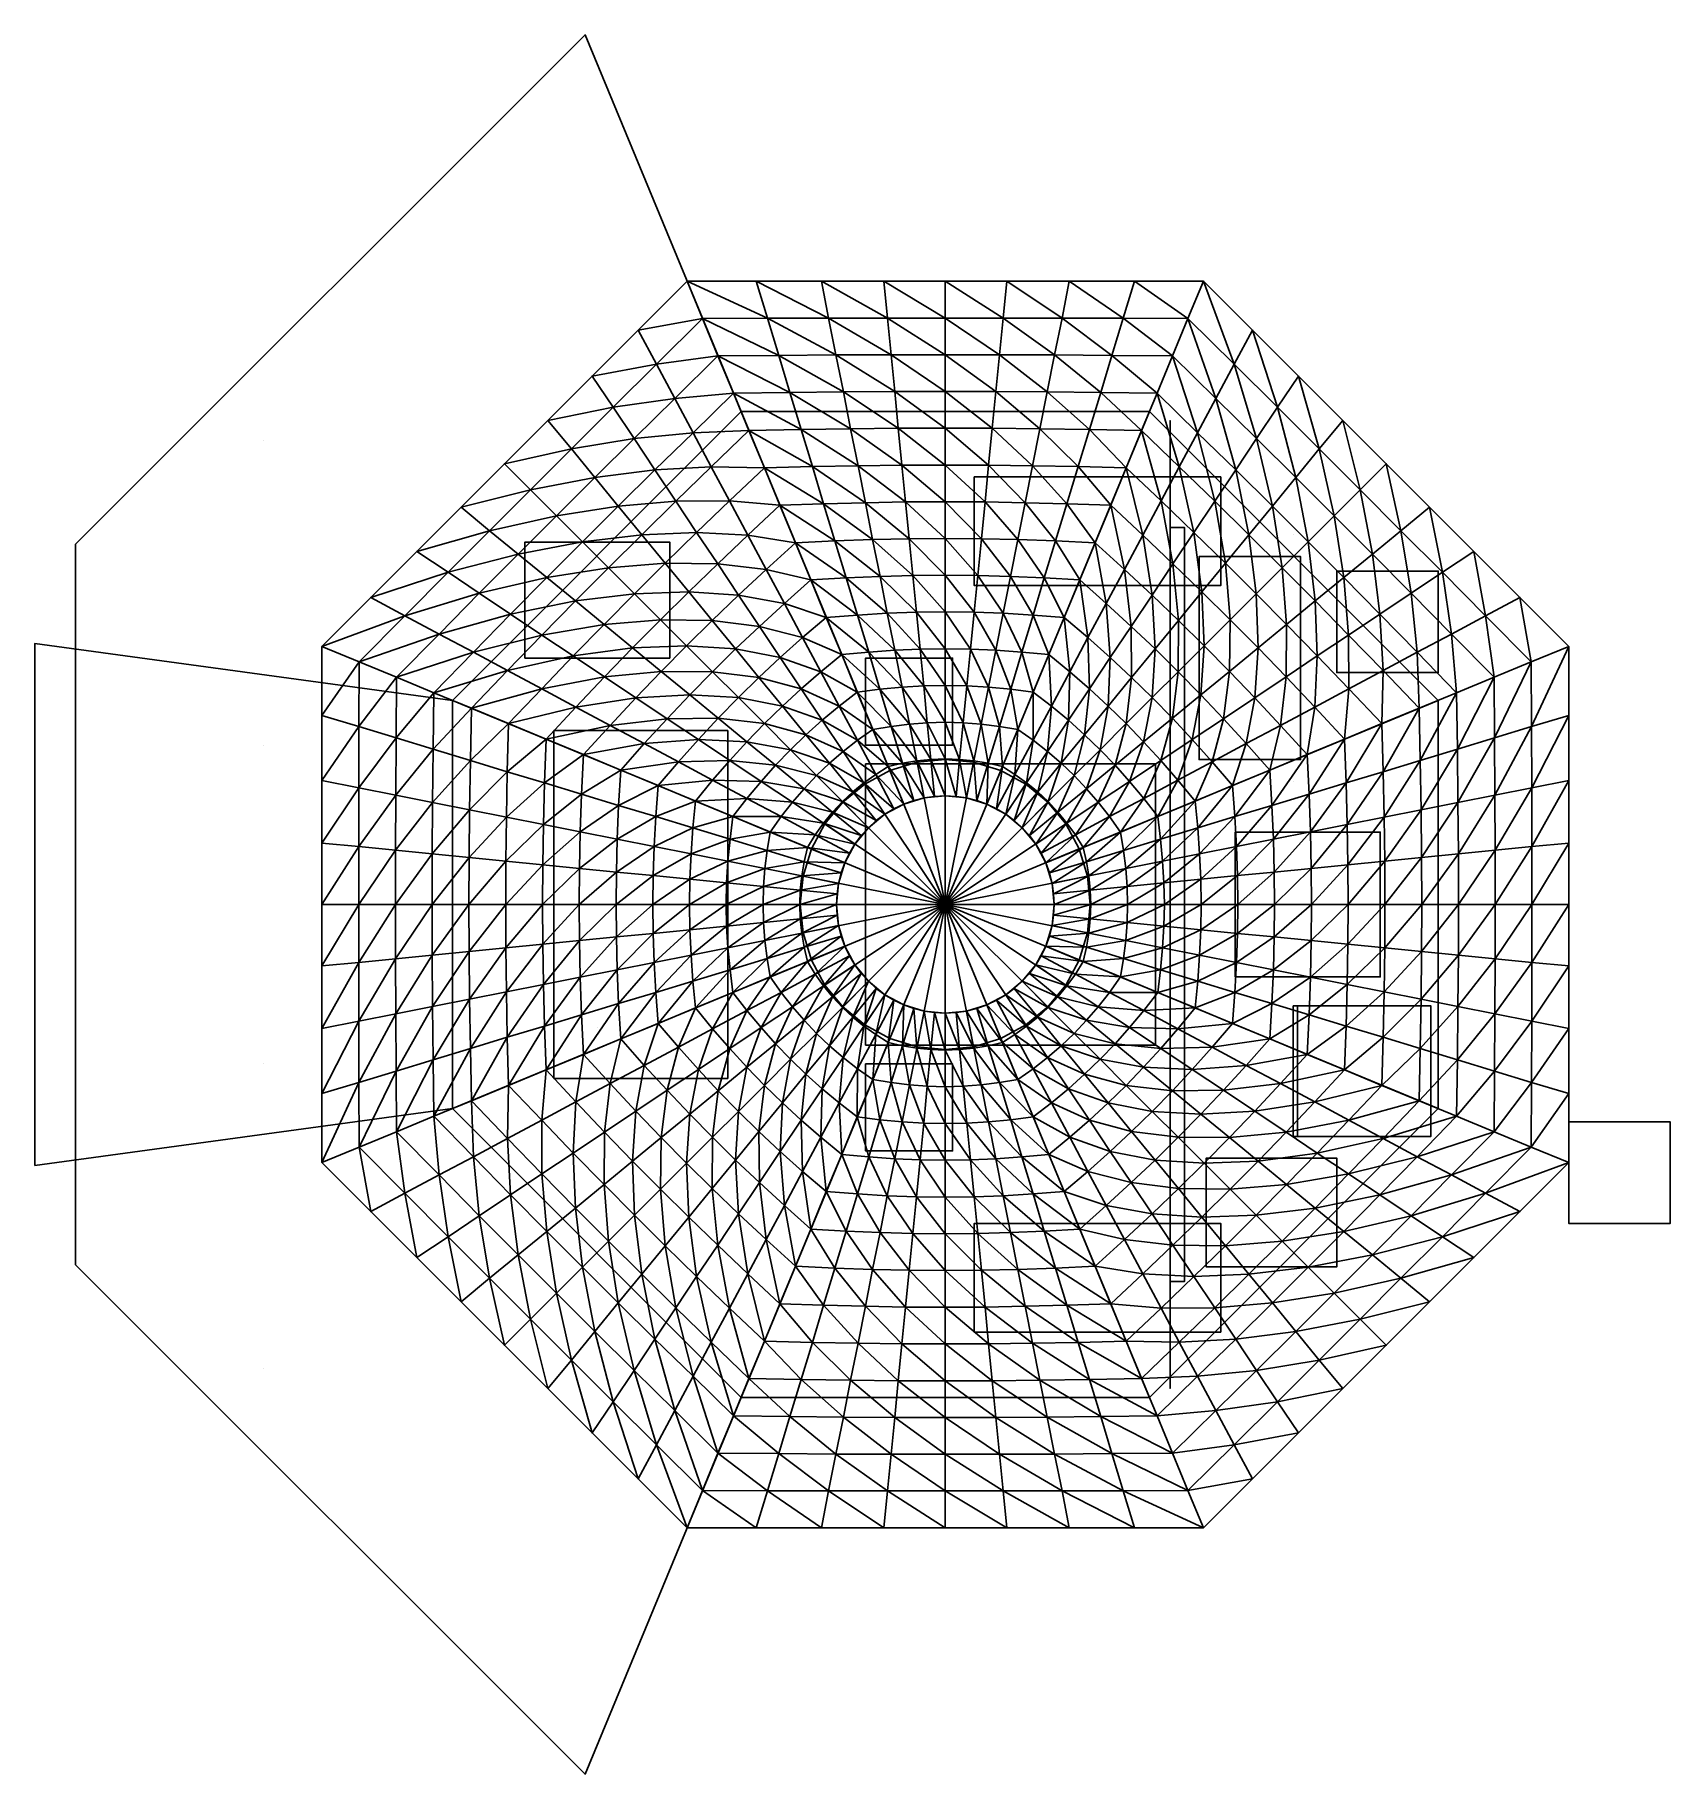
# Model space of a CAD drawing. Header units: metres. Extents: x -6.3 to 5, y -6 to 6.
import ezdxf

# ---------------------------------------------------------------- set-up
doc = ezdxf.new("R2010")
doc.units = ezdxf.units.M
for name, color, linetype in [('ACO_3D', 1, 'CONTINUOUS'), ('DECK', 32, 'CONTINUOUS'), ('FUNDACAO', 5, 'CONTINUOUS'), ('MEMBRANA_3D', 3, 'CONTINUOUS'), ('MOBILIARIO', 9, 'CONTINUOUS'), ('PAREDES', 7, 'CONTINUOUS'), ('VIDRO_3D', 4, 'CONTINUOUS')]:
    doc.layers.add(name, color=color, linetype=linetype)

msp = doc.modelspace()

# ---------------------------------------------------------------- linework, layer by layer
at = {"layer": 'ACO_3D'}
for points in [[(3.4, 1.408, 2.7), (1.408, 3.4, 2.7), (-1.408, 3.4, 2.7), (-3.4, 1.408, 2.7), (-3.4, -1.408, 2.7), (-1.408, -3.4, 2.7), (1.408, -3.4, 2.7), (3.4, -1.408, 2.7), (3.4, 1.408, 2.7)], [(-1.408, 3.4, 2.7), (-0.287, 0.693, 4.6)], [(-1.408, 3.4, 0), (-1.408, 3.4, 2.7)], [(1.408, 3.4, 2.7), (0.287, 0.693, 4.6)], [(1.408, 3.4, 0), (1.408, 3.4, 2.7)], [(-6.28, 1.8, -0.2), (-6.28, 1.8, 2.4)], [(-3.4, 1.408, 2.7), (-0.693, 0.287, 4.6)], [(-3.4, 1.408, 0), (-3.4, 1.408, 2.7)], [(3.4, 1.408, 2.7), (0.693, 0.287, 4.6)], [(3.4, 1.408, 0), (3.4, 1.408, 2.7)], [(0.75, 0, 4.6), (0.736, 0.146, 4.6), (0.693, 0.287, 4.6), (0.624, 0.417, 4.6), (0.53, 0.53, 4.6), (0.417, 0.624, 4.6), (0.287, 0.693, 4.6), (0.146, 0.736, 4.6), (0, 0.75, 4.6), (-0.146, 0.736, 4.6), (-0.287, 0.693, 4.6), (-0.417, 0.624, 4.6), (-0.53, 0.53, 4.6), (-0.624, 0.417, 4.6), (-0.693, 0.287, 4.6), (-0.736, 0.146, 4.6), (-0.75, 0, 4.6), (-0.736, -0.146, 4.6), (-0.693, -0.287, 4.6), (-0.624, -0.417, 4.6), (-0.53, -0.53, 4.6), (-0.417, -0.624, 4.6), (-0.287, -0.693, 4.6), (-0.146, -0.736, 4.6), (0, -0.75, 4.6), (0.146, -0.736, 4.6), (0.287, -0.693, 4.6), (0.417, -0.624, 4.6), (0.53, -0.53, 4.6), (0.624, -0.417, 4.6), (0.693, -0.287, 4.6), (0.736, -0.146, 4.6), (0.75, 0, 4.6)], [(0.75, 0, 5.05), (0.736, 0.146, 5.05), (0.693, 0.287, 5.05), (0.624, 0.417, 5.05), (0.53, 0.53, 5.05), (0.417, 0.624, 5.05), (0.287, 0.693, 5.05), (0.146, 0.736, 5.05), (0, 0.75, 5.05), (-0.146, 0.736, 5.05), (-0.287, 0.693, 5.05), (-0.417, 0.624, 5.05), (-0.53, 0.53, 5.05), (-0.624, 0.417, 5.05), (-0.693, 0.287, 5.05), (-0.736, 0.146, 5.05), (-0.75, 0, 5.05), (-0.736, -0.146, 5.05), (-0.693, -0.287, 5.05), (-0.624, -0.417, 5.05), (-0.53, -0.53, 5.05), (-0.417, -0.624, 5.05), (-0.287, -0.693, 5.05), (-0.146, -0.736, 5.05), (0, -0.75, 5.05), (0.146, -0.736, 5.05), (0.287, -0.693, 5.05), (0.417, -0.624, 5.05), (0.53, -0.53, 5.05), (0.624, -0.417, 5.05), (0.693, -0.287, 5.05), (0.736, -0.146, 5.05), (0.75, 0, 5.05)], [(-3.4, -1.408, 2.7), (-0.693, -0.287, 4.6)], [(3.4, -1.408, 2.7), (0.693, -0.287, 4.6)], [(-1.408, -3.4, 2.7), (-0.287, -0.693, 4.6)], [(1.408, -3.4, 2.7), (0.287, -0.693, 4.6)], [(-3.4, -1.408, 0), (-3.4, -1.408, 2.7)], [(3.4, -1.408, 0), (3.4, -1.408, 2.7)], [(-6.28, -1.8, -0.2), (-6.28, -1.8, 2.4)], [(-1.408, -3.4, 0), (-1.408, -3.4, 2.7)], [(1.408, -3.4, 0), (1.408, -3.4, 2.7)]]:
    msp.add_polyline3d(points, dxfattribs=at)
at = {"layer": 'DECK'}
msp.add_polyline3d([(-1.408, 3.4, 0), (-3.4, 1.408, 0), (-3.4, -1.408, 0), (-1.408, -3.4, 0), (-2.485, -6, 0), (-6, -2.485, 0), (-6, 2.485, 0), (-2.485, 6, 0), (-1.408, 3.4, 0)], dxfattribs=at)
at = {"layer": 'FUNDACAO'}
for points in [[(0, 3.4, -0.2), (0, 3.4, -2)], [(-4.7, 3.2, -0.2), (-4.7, 3.2, -2)], [(-2.4, 2.55, -0.2), (-2.4, 2.55, -2)], [(0, 2.55, -0.2), (0, 2.55, -2)], [(2.4, 2.55, -0.2), (2.4, 2.55, -2)], [(-6.08, 1.8, -0.2), (-6.08, 1.8, -2)], [(-4.7, 1.1, -0.2), (-4.7, 1.1, -2)], [(-2.4, 0.85, -0.2), (-2.4, 0.85, -2)], [(0, 0.85, -0.2), (0, 0.85, -2)], [(2.4, 0.85, -0.2), (2.4, 0.85, -2)], [(-3.4, 0, -0.2), (-3.4, 0, -2)], [(3.4, 0, -0.2), (3.4, 0, -2)], [(-2.4, -0.85, -0.2), (-2.4, -0.85, -2)], [(0, -0.85, -0.2), (0, -0.85, -2)], [(2.4, -0.85, -0.2), (2.4, -0.85, -2)], [(-4.7, -1.1, -0.2), (-4.7, -1.1, -2)], [(-6.08, -1.8, -0.2), (-6.08, -1.8, -2)], [(-2.4, -2.55, -0.2), (-2.4, -2.55, -2)], [(0, -2.55, -0.2), (0, -2.55, -2)], [(2.4, -2.55, -0.2), (2.4, -2.55, -2)], [(-4.7, -3.2, -0.2), (-4.7, -3.2, -2)], [(0, -3.4, -0.2), (0, -3.4, -2)]]:
    msp.add_polyline3d(points, dxfattribs=at)
at = {"layer": 'MEMBRANA_3D'}
msp.add_polyline3d([(1, 0, 5.2), (0.981, 0.195, 5.2), (0.924, 0.383, 5.2), (0.831, 0.556, 5.2), (0.707, 0.707, 5.2), (0.556, 0.831, 5.2), (0.383, 0.924, 5.2), (0.195, 0.981, 5.2), (0, 1, 5.2), (-0.195, 0.981, 5.2), (-0.383, 0.924, 5.2), (-0.556, 0.831, 5.2), (-0.707, 0.707, 5.2), (-0.831, 0.556, 5.2), (-0.924, 0.383, 5.2), (-0.981, 0.195, 5.2), (-1, 0, 5.2), (-0.981, -0.195, 5.2), (-0.924, -0.383, 5.2), (-0.831, -0.556, 5.2), (-0.707, -0.707, 5.2), (-0.556, -0.831, 5.2), (-0.383, -0.924, 5.2), (-0.195, -0.981, 5.2), (0, -1, 5.2), (0.195, -0.981, 5.2), (0.383, -0.924, 5.2), (0.556, -0.831, 5.2), (0.707, -0.707, 5.2), (0.831, -0.556, 5.2), (0.924, -0.383, 5.2), (0.981, -0.195, 5.2), (1, 0, 5.2)], dxfattribs=at)
for points in [[(-1.674, 4.042, 2.499), (-1.781, 4.3, 2.35), (-2.118, 3.963, 2.35)], [(-1.227, 4.044, 2.607), (-1.304, 4.3, 2.35), (-1.781, 4.3, 2.35)], [(-1.227, 4.044, 2.607), (-1.781, 4.3, 2.35), (-1.674, 4.042, 2.499)], [(-0.805, 4.045, 2.679), (-0.855, 4.3, 2.35), (-1.304, 4.3, 2.35)], [(-0.805, 4.045, 2.679), (-1.304, 4.3, 2.35), (-1.227, 4.044, 2.607)], [(-0.399, 4.046, 2.721), (-0.424, 4.3, 2.35), (-0.855, 4.3, 2.35)], [(-0.399, 4.046, 2.721), (-0.855, 4.3, 2.35), (-0.805, 4.045, 2.679)], [(0, 4.046, 2.735), (0, 4.3, 2.35), (-0.424, 4.3, 2.35)], [(0, 4.046, 2.735), (-0.424, 4.3, 2.35), (-0.399, 4.046, 2.721)], [(0.399, 4.046, 2.721), (0.424, 4.3, 2.35), (0, 4.3, 2.35)], [(0.399, 4.046, 2.721), (0, 4.3, 2.35), (0, 4.046, 2.735)], [(0.805, 4.045, 2.679), (0.424, 4.3, 2.35), (0.399, 4.046, 2.721)], [(0.805, 4.045, 2.679), (0.855, 4.3, 2.35), (0.424, 4.3, 2.35)], [(1.227, 4.044, 2.607), (0.855, 4.3, 2.35), (0.805, 4.045, 2.679)], [(1.227, 4.044, 2.607), (1.304, 4.3, 2.35), (0.855, 4.3, 2.35)], [(1.674, 4.042, 2.499), (1.304, 4.3, 2.35), (1.227, 4.044, 2.607)], [(1.674, 4.042, 2.499), (1.781, 4.3, 2.35), (1.304, 4.3, 2.35)], [(1.992, 3.727, 2.607), (1.781, 4.3, 2.35), (1.674, 4.042, 2.499)], [(1.992, 3.727, 2.607), (2.118, 3.963, 2.35), (1.781, 4.3, 2.35)], [(-1.992, 3.727, 2.607), (-2.118, 3.963, 2.35), (-2.436, 3.645, 2.35)], [(-1.674, 4.042, 2.499), (-2.118, 3.963, 2.35), (-1.992, 3.727, 2.607)], [(-1.568, 3.785, 2.699), (-1.674, 4.042, 2.499), (-1.992, 3.727, 2.607)], [(-1.149, 3.788, 2.797), (-1.227, 4.044, 2.607), (-1.674, 4.042, 2.499)], [(-1.149, 3.788, 2.797), (-1.674, 4.042, 2.499), (-1.568, 3.785, 2.699)], [(-0.754, 3.791, 2.862), (-0.805, 4.045, 2.679), (-1.227, 4.044, 2.607)], [(-0.754, 3.791, 2.862), (-1.227, 4.044, 2.607), (-1.149, 3.788, 2.797)], [(-0.374, 3.792, 2.9), (-0.399, 4.046, 2.721), (-0.805, 4.045, 2.679)], [(-0.374, 3.792, 2.9), (-0.805, 4.045, 2.679), (-0.754, 3.791, 2.862)], [(0, 3.793, 2.912), (0, 4.046, 2.735), (-0.399, 4.046, 2.721)], [(0, 3.793, 2.912), (-0.399, 4.046, 2.721), (-0.374, 3.792, 2.9)], [(0.374, 3.792, 2.9), (0.399, 4.046, 2.721), (0, 4.046, 2.735)], [(0.374, 3.792, 2.9), (0, 4.046, 2.735), (0, 3.793, 2.912)], [(0.754, 3.791, 2.862), (0.399, 4.046, 2.721), (0.374, 3.792, 2.9)], [(0.754, 3.791, 2.862), (0.805, 4.045, 2.679), (0.399, 4.046, 2.721)], [(1.149, 3.788, 2.797), (0.805, 4.045, 2.679), (0.754, 3.791, 2.862)], [(1.149, 3.788, 2.797), (1.227, 4.044, 2.607), (0.805, 4.045, 2.679)], [(1.568, 3.785, 2.699), (1.227, 4.044, 2.607), (1.149, 3.788, 2.797)], [(1.568, 3.785, 2.699), (1.674, 4.042, 2.499), (1.227, 4.044, 2.607)], [(1.866, 3.491, 2.797), (1.674, 4.042, 2.499), (1.568, 3.785, 2.699)], [(1.866, 3.491, 2.797), (1.992, 3.727, 2.607), (1.674, 4.042, 2.499)], [(2.292, 3.43, 2.679), (2.118, 3.963, 2.35), (1.992, 3.727, 2.607)], [(2.292, 3.43, 2.679), (2.436, 3.645, 2.35), (2.118, 3.963, 2.35)], [(-1.992, 3.727, 2.607), (-2.436, 3.645, 2.35), (-2.292, 3.43, 2.679)], [(-1.866, 3.491, 2.797), (-1.992, 3.727, 2.607), (-2.292, 3.43, 2.679)], [(-1.568, 3.785, 2.699), (-1.992, 3.727, 2.607), (-1.866, 3.491, 2.797)], [(-1.461, 3.527, 2.895), (-1.568, 3.785, 2.699), (-1.866, 3.491, 2.797)], [(-1.072, 3.532, 2.983), (-1.149, 3.788, 2.797), (-1.568, 3.785, 2.699)], [(-1.072, 3.532, 2.983), (-1.568, 3.785, 2.699), (-1.461, 3.527, 2.895)], [(-0.703, 3.536, 3.041), (-0.754, 3.791, 2.862), (-1.149, 3.788, 2.797)], [(-0.703, 3.536, 3.041), (-1.149, 3.788, 2.797), (-1.072, 3.532, 2.983)], [(-0.349, 3.539, 3.075), (-0.374, 3.792, 2.9), (-0.754, 3.791, 2.862)], [(-0.349, 3.539, 3.075), (-0.754, 3.791, 2.862), (-0.703, 3.536, 3.041)], [(0, 3.539, 3.086), (0, 3.793, 2.912), (-0.374, 3.792, 2.9)], [(0, 3.539, 3.086), (-0.374, 3.792, 2.9), (-0.349, 3.539, 3.075)], [(0.349, 3.539, 3.075), (0.374, 3.792, 2.9), (0, 3.793, 2.912)], [(0.349, 3.539, 3.075), (0, 3.793, 2.912), (0, 3.539, 3.086)], [(0.703, 3.536, 3.041), (0.374, 3.792, 2.9), (0.349, 3.539, 3.075)], [(0.703, 3.536, 3.041), (0.754, 3.791, 2.862), (0.374, 3.792, 2.9)], [(1.072, 3.532, 2.983), (0.754, 3.791, 2.862), (0.703, 3.536, 3.041)], [(1.072, 3.532, 2.983), (1.149, 3.788, 2.797), (0.754, 3.791, 2.862)], [(1.461, 3.527, 2.895), (1.149, 3.788, 2.797), (1.072, 3.532, 2.983)], [(1.461, 3.527, 2.895), (1.568, 3.785, 2.699), (1.149, 3.788, 2.797)], [(1.74, 3.255, 2.983), (1.568, 3.785, 2.699), (1.461, 3.527, 2.895)], [(1.74, 3.255, 2.983), (1.866, 3.491, 2.797), (1.568, 3.785, 2.699)], [(2.147, 3.214, 2.862), (1.992, 3.727, 2.607), (1.866, 3.491, 2.797)], [(2.147, 3.214, 2.862), (2.292, 3.43, 2.679), (1.992, 3.727, 2.607)], [(-2.292, 3.43, 2.679), (-2.436, 3.645, 2.35), (-2.741, 3.34, 2.35)], [(2.579, 3.143, 2.721), (2.436, 3.645, 2.35), (2.292, 3.43, 2.679)], [(2.579, 3.143, 2.721), (2.741, 3.34, 2.35), (2.436, 3.645, 2.35)], [(-1.866, 3.491, 2.797), (-2.292, 3.43, 2.679), (-2.147, 3.214, 2.862)], [(-1.74, 3.255, 2.983), (-1.866, 3.491, 2.797), (-2.147, 3.214, 2.862)], [(-1.461, 3.527, 2.895), (-1.866, 3.491, 2.797), (-1.74, 3.255, 2.983)], [(-1.354, 3.269, 3.087), (-1.461, 3.527, 2.895), (-1.74, 3.255, 2.983)], [(-0.994, 3.276, 3.164), (-1.072, 3.532, 2.983), (-1.461, 3.527, 2.895)], [(-0.994, 3.276, 3.164), (-1.461, 3.527, 2.895), (-1.354, 3.269, 3.087)], [(-0.653, 3.282, 3.216), (-0.703, 3.536, 3.041), (-1.072, 3.532, 2.983)], [(-0.653, 3.282, 3.216), (-1.072, 3.532, 2.983), (-0.994, 3.276, 3.164)], [(-0.324, 3.285, 3.246), (-0.349, 3.539, 3.075), (-0.703, 3.536, 3.041)], [(-0.324, 3.285, 3.246), (-0.703, 3.536, 3.041), (-0.653, 3.282, 3.216)], [(0, 3.286, 3.256), (0, 3.539, 3.086), (-0.349, 3.539, 3.075)], [(0, 3.286, 3.256), (-0.349, 3.539, 3.075), (-0.324, 3.285, 3.246)], [(0.324, 3.285, 3.246), (0.349, 3.539, 3.075), (0, 3.539, 3.086)], [(0.324, 3.285, 3.246), (0, 3.539, 3.086), (0, 3.286, 3.256)], [(0.653, 3.282, 3.216), (0.349, 3.539, 3.075), (0.324, 3.285, 3.246)], [(0.653, 3.282, 3.216), (0.703, 3.536, 3.041), (0.349, 3.539, 3.075)], [(0.994, 3.276, 3.164), (0.703, 3.536, 3.041), (0.653, 3.282, 3.216)], [(0.994, 3.276, 3.164), (1.072, 3.532, 2.983), (0.703, 3.536, 3.041)], [(1.354, 3.269, 3.087), (1.072, 3.532, 2.983), (0.994, 3.276, 3.164)], [(1.354, 3.269, 3.087), (1.461, 3.527, 2.895), (1.072, 3.532, 2.983)], [(1.614, 3.02, 3.164), (1.461, 3.527, 2.895), (1.354, 3.269, 3.087)], [(1.614, 3.02, 3.164), (1.74, 3.255, 2.983), (1.461, 3.527, 2.895)], [(2.003, 2.998, 3.041), (1.866, 3.491, 2.797), (1.74, 3.255, 2.983)], [(2.003, 2.998, 3.041), (2.147, 3.214, 2.862), (1.866, 3.491, 2.797)], [(-2.292, 3.43, 2.679), (-2.741, 3.34, 2.35), (-2.579, 3.143, 2.721)], [(-2.147, 3.214, 2.862), (-2.292, 3.43, 2.679), (-2.579, 3.143, 2.721)], [(2.417, 2.946, 2.9), (2.292, 3.43, 2.679), (2.147, 3.214, 2.862)], [(2.417, 2.946, 2.9), (2.579, 3.143, 2.721), (2.292, 3.43, 2.679)], [(-2.579, 3.143, 2.721), (-2.741, 3.34, 2.35), (-3.041, 3.041, 2.35)], [(-1.74, 3.255, 2.983), (-2.147, 3.214, 2.862), (-2.003, 2.998, 3.041)], [(-1.614, 3.02, 3.164), (-1.74, 3.255, 2.983), (-2.003, 2.998, 3.041)], [(-1.354, 3.269, 3.087), (-1.74, 3.255, 2.983), (-1.614, 3.02, 3.164)], [(-1.248, 3.012, 3.273), (-1.354, 3.269, 3.087), (-1.614, 3.02, 3.164)], [(-0.916, 3.021, 3.341), (-0.994, 3.276, 3.164), (-1.354, 3.269, 3.087)], [(-0.916, 3.021, 3.341), (-1.354, 3.269, 3.087), (-1.248, 3.012, 3.273)], [(-0.602, 3.027, 3.387), (-0.653, 3.282, 3.216), (-0.994, 3.276, 3.164)], [(-0.602, 3.027, 3.387), (-0.994, 3.276, 3.164), (-0.916, 3.021, 3.341)], [(-0.299, 3.031, 3.414), (-0.324, 3.285, 3.246), (-0.653, 3.282, 3.216)], [(-0.299, 3.031, 3.414), (-0.653, 3.282, 3.216), (-0.602, 3.027, 3.387)], [(0, 3.032, 3.422), (0, 3.286, 3.256), (-0.324, 3.285, 3.246)], [(0, 3.032, 3.422), (-0.324, 3.285, 3.246), (-0.299, 3.031, 3.414)], [(0.299, 3.031, 3.414), (0.324, 3.285, 3.246), (0, 3.286, 3.256)], [(0.299, 3.031, 3.414), (0, 3.286, 3.256), (0, 3.032, 3.422)], [(0.602, 3.027, 3.387), (0.324, 3.285, 3.246), (0.299, 3.031, 3.414)], [(0.602, 3.027, 3.387), (0.653, 3.282, 3.216), (0.324, 3.285, 3.246)], [(0.916, 3.021, 3.341), (0.653, 3.282, 3.216), (0.602, 3.027, 3.387)], [(0.916, 3.021, 3.341), (0.994, 3.276, 3.164), (0.653, 3.282, 3.216)], [(1.248, 3.012, 3.273), (0.994, 3.276, 3.164), (0.916, 3.021, 3.341)], [(1.248, 3.012, 3.273), (1.354, 3.269, 3.087), (0.994, 3.276, 3.164)], [(1.488, 2.784, 3.341), (1.354, 3.269, 3.087), (1.248, 3.012, 3.273)], [(1.488, 2.784, 3.341), (1.614, 3.02, 3.164), (1.354, 3.269, 3.087)], [(1.859, 2.782, 3.216), (1.74, 3.255, 2.983), (1.614, 3.02, 3.164)], [(1.859, 2.782, 3.216), (2.003, 2.998, 3.041), (1.74, 3.255, 2.983)], [(2.861, 2.861, 2.735), (2.741, 3.34, 2.35), (2.579, 3.143, 2.721)], [(2.861, 2.861, 2.735), (3.041, 3.041, 2.35), (2.741, 3.34, 2.35)], [(-2.579, 3.143, 2.721), (-3.041, 3.041, 2.35), (-2.861, 2.861, 2.735)], [(-2.417, 2.946, 2.9), (-2.579, 3.143, 2.721), (-2.861, 2.861, 2.735)], [(-2.147, 3.214, 2.862), (-2.579, 3.143, 2.721), (-2.417, 2.946, 2.9)], [(-2.003, 2.998, 3.041), (-2.147, 3.214, 2.862), (-2.417, 2.946, 2.9)], [(2.256, 2.749, 3.075), (2.147, 3.214, 2.862), (2.003, 2.998, 3.041)], [(2.256, 2.749, 3.075), (2.417, 2.946, 2.9), (2.147, 3.214, 2.862)], [(2.682, 2.682, 2.912), (2.579, 3.143, 2.721), (2.417, 2.946, 2.9)], [(2.682, 2.682, 2.912), (2.861, 2.861, 2.735), (2.579, 3.143, 2.721)], [(-2.861, 2.861, 2.735), (-3.041, 3.041, 2.35), (-3.34, 2.741, 2.35)], [(-1.614, 3.02, 3.164), (-2.003, 2.998, 3.041), (-1.859, 2.782, 3.216)], [(-1.488, 2.784, 3.341), (-1.614, 3.02, 3.164), (-1.859, 2.782, 3.216)], [(-1.248, 3.012, 3.273), (-1.614, 3.02, 3.164), (-1.488, 2.784, 3.341)], [(-1.141, 2.754, 3.455), (-1.248, 3.012, 3.273), (-1.488, 2.784, 3.341)], [(-0.839, 2.765, 3.514), (-0.916, 3.021, 3.341), (-1.248, 3.012, 3.273)], [(-0.839, 2.765, 3.514), (-1.248, 3.012, 3.273), (-1.141, 2.754, 3.455)], [(-0.551, 2.772, 3.553), (-0.602, 3.027, 3.387), (-0.916, 3.021, 3.341)], [(-0.551, 2.772, 3.553), (-0.916, 3.021, 3.341), (-0.839, 2.765, 3.514)], [(-0.274, 2.777, 3.576), (-0.299, 3.031, 3.414), (-0.602, 3.027, 3.387)], [(-0.274, 2.777, 3.576), (-0.602, 3.027, 3.387), (-0.551, 2.772, 3.553)], [(0, 2.779, 3.583), (0, 3.032, 3.422), (-0.299, 3.031, 3.414)], [(0, 2.779, 3.583), (-0.299, 3.031, 3.414), (-0.274, 2.777, 3.576)], [(0.274, 2.777, 3.576), (0.299, 3.031, 3.414), (0, 3.032, 3.422)], [(0.274, 2.777, 3.576), (0, 3.032, 3.422), (0, 2.779, 3.583)], [(0.551, 2.772, 3.553), (0.299, 3.031, 3.414), (0.274, 2.777, 3.576)], [(0.551, 2.772, 3.553), (0.602, 3.027, 3.387), (0.299, 3.031, 3.414)], [(0.839, 2.765, 3.514), (0.602, 3.027, 3.387), (0.551, 2.772, 3.553)], [(0.839, 2.765, 3.514), (0.916, 3.021, 3.341), (0.602, 3.027, 3.387)], [(1.141, 2.754, 3.455), (0.916, 3.021, 3.341), (0.839, 2.765, 3.514)], [(1.141, 2.754, 3.455), (1.248, 3.012, 3.273), (0.916, 3.021, 3.341)], [(1.362, 2.548, 3.514), (1.248, 3.012, 3.273), (1.141, 2.754, 3.455)], [(1.362, 2.548, 3.514), (1.488, 2.784, 3.341), (1.248, 3.012, 3.273)], [(1.715, 2.566, 3.387), (1.614, 3.02, 3.164), (1.488, 2.784, 3.341)], [(1.715, 2.566, 3.387), (1.859, 2.782, 3.216), (1.614, 3.02, 3.164)], [(3.143, 2.579, 2.721), (3.041, 3.041, 2.35), (2.861, 2.861, 2.735)], [(3.143, 2.579, 2.721), (3.34, 2.741, 2.35), (3.041, 3.041, 2.35)], [(-2.417, 2.946, 2.9), (-2.861, 2.861, 2.735), (-2.682, 2.682, 2.912)], [(-2.256, 2.749, 3.075), (-2.417, 2.946, 2.9), (-2.682, 2.682, 2.912)], [(-2.003, 2.998, 3.041), (-2.417, 2.946, 2.9), (-2.256, 2.749, 3.075)], [(-1.859, 2.782, 3.216), (-2.003, 2.998, 3.041), (-2.256, 2.749, 3.075)], [(2.094, 2.551, 3.246), (2.003, 2.998, 3.041), (1.859, 2.782, 3.216)], [(2.094, 2.551, 3.246), (2.256, 2.749, 3.075), (2.003, 2.998, 3.041)], [(2.503, 2.503, 3.086), (2.417, 2.946, 2.9), (2.256, 2.749, 3.075)], [(2.503, 2.503, 3.086), (2.682, 2.682, 2.912), (2.417, 2.946, 2.9)], [(-2.861, 2.861, 2.735), (-3.34, 2.741, 2.35), (-3.143, 2.579, 2.721)], [(-2.682, 2.682, 2.912), (-2.861, 2.861, 2.735), (-3.143, 2.579, 2.721)], [(-1.859, 2.782, 3.216), (-2.256, 2.749, 3.075), (-2.094, 2.551, 3.246)], [(-1.715, 2.566, 3.387), (-1.859, 2.782, 3.216), (-2.094, 2.551, 3.246)], [(-1.488, 2.784, 3.341), (-1.859, 2.782, 3.216), (-1.715, 2.566, 3.387)], [(-1.362, 2.548, 3.514), (-1.488, 2.784, 3.341), (-1.715, 2.566, 3.387)], [(-1.141, 2.754, 3.455), (-1.488, 2.784, 3.341), (-1.362, 2.548, 3.514)], [(-0.761, 2.509, 3.681), (-0.839, 2.765, 3.514), (-1.141, 2.754, 3.455)], [(-0.501, 2.518, 3.714), (-0.551, 2.772, 3.553), (-0.839, 2.765, 3.514)], [(-0.501, 2.518, 3.714), (-0.839, 2.765, 3.514), (-0.761, 2.509, 3.681)], [(-0.249, 2.523, 3.733), (-0.274, 2.777, 3.576), (-0.551, 2.772, 3.553)], [(-0.249, 2.523, 3.733), (-0.551, 2.772, 3.553), (-0.501, 2.518, 3.714)], [(0, 2.525, 3.74), (0, 2.779, 3.583), (-0.274, 2.777, 3.576)], [(0, 2.525, 3.74), (-0.274, 2.777, 3.576), (-0.249, 2.523, 3.733)], [(0.249, 2.523, 3.733), (0.274, 2.777, 3.576), (0, 2.779, 3.583)], [(0.249, 2.523, 3.733), (0, 2.779, 3.583), (0, 2.525, 3.74)], [(0.501, 2.518, 3.714), (0.274, 2.777, 3.576), (0.249, 2.523, 3.733)], [(0.501, 2.518, 3.714), (0.551, 2.772, 3.553), (0.274, 2.777, 3.576)], [(0.761, 2.509, 3.681), (0.551, 2.772, 3.553), (0.501, 2.518, 3.714)], [(0.761, 2.509, 3.681), (0.839, 2.765, 3.514), (0.551, 2.772, 3.553)], [(1.034, 2.496, 3.631), (0.839, 2.765, 3.514), (0.761, 2.509, 3.681)], [(1.034, 2.496, 3.631), (1.141, 2.754, 3.455), (0.839, 2.765, 3.514)], [(1.57, 2.35, 3.553), (1.488, 2.784, 3.341), (1.362, 2.548, 3.514)], [(1.57, 2.35, 3.553), (1.715, 2.566, 3.387), (1.488, 2.784, 3.341)], [(1.932, 2.354, 3.414), (1.859, 2.782, 3.216), (1.715, 2.566, 3.387)], [(1.932, 2.354, 3.414), (2.094, 2.551, 3.246), (1.859, 2.782, 3.216)], [(2.946, 2.417, 2.9), (2.861, 2.861, 2.735), (2.682, 2.682, 2.912)], [(2.946, 2.417, 2.9), (3.143, 2.579, 2.721), (2.861, 2.861, 2.735)], [(-3.143, 2.579, 2.721), (-3.34, 2.741, 2.35), (-3.645, 2.436, 2.35)], [(-2.682, 2.682, 2.912), (-3.143, 2.579, 2.721), (-2.946, 2.417, 2.9)], [(-2.503, 2.503, 3.086), (-2.682, 2.682, 2.912), (-2.946, 2.417, 2.9)], [(-2.256, 2.749, 3.075), (-2.682, 2.682, 2.912), (-2.503, 2.503, 3.086)], [(-2.094, 2.551, 3.246), (-2.256, 2.749, 3.075), (-2.503, 2.503, 3.086)], [(-1.034, 2.496, 3.631), (-1.141, 2.754, 3.455), (-1.362, 2.548, 3.514)], [(-0.761, 2.509, 3.681), (-1.141, 2.754, 3.455), (-1.034, 2.496, 3.631)], [(1.236, 2.312, 3.681), (1.141, 2.754, 3.455), (1.034, 2.496, 3.631)], [(1.236, 2.312, 3.681), (1.362, 2.548, 3.514), (1.141, 2.754, 3.455)], [(2.323, 2.323, 3.256), (2.256, 2.749, 3.075), (2.094, 2.551, 3.246)], [(2.323, 2.323, 3.256), (2.503, 2.503, 3.086), (2.256, 2.749, 3.075)], [(2.749, 2.256, 3.075), (2.682, 2.682, 2.912), (2.503, 2.503, 3.086)], [(2.749, 2.256, 3.075), (2.946, 2.417, 2.9), (2.682, 2.682, 2.912)], [(3.43, 2.292, 2.679), (3.34, 2.741, 2.35), (3.143, 2.579, 2.721)], [(3.43, 2.292, 2.679), (3.645, 2.436, 2.35), (3.34, 2.741, 2.35)], [(-3.143, 2.579, 2.721), (-3.645, 2.436, 2.35), (-3.43, 2.292, 2.679)], [(-2.946, 2.417, 2.9), (-3.143, 2.579, 2.721), (-3.43, 2.292, 2.679)], [(-2.094, 2.551, 3.246), (-2.503, 2.503, 3.086), (-2.323, 2.323, 3.256)], [(-1.932, 2.354, 3.414), (-2.094, 2.551, 3.246), (-2.323, 2.323, 3.256)], [(-1.715, 2.566, 3.387), (-2.094, 2.551, 3.246), (-1.932, 2.354, 3.414)], [(-1.57, 2.35, 3.553), (-1.715, 2.566, 3.387), (-1.932, 2.354, 3.414)], [(-1.362, 2.548, 3.514), (-1.715, 2.566, 3.387), (-1.57, 2.35, 3.553)], [(-1.236, 2.312, 3.681), (-1.362, 2.548, 3.514), (-1.57, 2.35, 3.553)], [(-1.034, 2.496, 3.631), (-1.362, 2.548, 3.514), (-1.236, 2.312, 3.681)], [(-0.224, 2.269, 3.885), (-0.249, 2.523, 3.733), (-0.501, 2.518, 3.714)], [(0, 2.271, 3.89), (0, 2.525, 3.74), (-0.249, 2.523, 3.733)], [(0, 2.271, 3.89), (-0.249, 2.523, 3.733), (-0.224, 2.269, 3.885)], [(0.224, 2.269, 3.885), (0.249, 2.523, 3.733), (0, 2.525, 3.74)], [(0.224, 2.269, 3.885), (0, 2.525, 3.74), (0, 2.271, 3.89)], [(0.45, 2.263, 3.869), (0.249, 2.523, 3.733), (0.224, 2.269, 3.885)], [(0.45, 2.263, 3.869), (0.501, 2.518, 3.714), (0.249, 2.523, 3.733)], [(1.426, 2.134, 3.714), (1.362, 2.548, 3.514), (1.236, 2.312, 3.681)], [(1.426, 2.134, 3.714), (1.57, 2.35, 3.553), (1.362, 2.548, 3.514)], [(1.77, 2.157, 3.576), (1.715, 2.566, 3.387), (1.57, 2.35, 3.553)], [(1.77, 2.157, 3.576), (1.932, 2.354, 3.414), (1.715, 2.566, 3.387)], [(2.144, 2.144, 3.422), (2.094, 2.551, 3.246), (1.932, 2.354, 3.414)], [(2.144, 2.144, 3.422), (2.323, 2.323, 3.256), (2.094, 2.551, 3.246)], [(3.214, 2.147, 2.862), (3.143, 2.579, 2.721), (2.946, 2.417, 2.9)], [(3.214, 2.147, 2.862), (3.43, 2.292, 2.679), (3.143, 2.579, 2.721)], [(-3.43, 2.292, 2.679), (-3.645, 2.436, 2.35), (-3.963, 2.118, 2.35)], [(-2.946, 2.417, 2.9), (-3.43, 2.292, 2.679), (-3.214, 2.147, 2.862)], [(-2.749, 2.256, 3.075), (-2.946, 2.417, 2.9), (-3.214, 2.147, 2.862)], [(-2.503, 2.503, 3.086), (-2.946, 2.417, 2.9), (-2.749, 2.256, 3.075)], [(-2.323, 2.323, 3.256), (-2.503, 2.503, 3.086), (-2.749, 2.256, 3.075)], [(-0.927, 2.239, 3.801), (-1.034, 2.496, 3.631), (-1.236, 2.312, 3.681)], [(-0.683, 2.253, 3.842), (-0.761, 2.509, 3.681), (-1.034, 2.496, 3.631)], [(-0.683, 2.253, 3.842), (-1.034, 2.496, 3.631), (-0.927, 2.239, 3.801)], [(-0.45, 2.263, 3.869), (-0.501, 2.518, 3.714), (-0.761, 2.509, 3.681)], [(-0.45, 2.263, 3.869), (-0.761, 2.509, 3.681), (-0.683, 2.253, 3.842)], [(-0.224, 2.269, 3.885), (-0.501, 2.518, 3.714), (-0.45, 2.263, 3.869)], [(0.683, 2.253, 3.842), (0.501, 2.518, 3.714), (0.45, 2.263, 3.869)], [(0.683, 2.253, 3.842), (0.761, 2.509, 3.681), (0.501, 2.518, 3.714)], [(0.927, 2.239, 3.801), (0.761, 2.509, 3.681), (0.683, 2.253, 3.842)], [(0.927, 2.239, 3.801), (1.034, 2.496, 3.631), (0.761, 2.509, 3.681)], [(1.11, 2.076, 3.842), (1.034, 2.496, 3.631), (0.927, 2.239, 3.801)], [(1.11, 2.076, 3.842), (1.236, 2.312, 3.681), (1.034, 2.496, 3.631)], [(2.551, 2.094, 3.246), (2.503, 2.503, 3.086), (2.323, 2.323, 3.256)], [(2.551, 2.094, 3.246), (2.749, 2.256, 3.075), (2.503, 2.503, 3.086)], [(2.998, 2.003, 3.041), (2.946, 2.417, 2.9), (2.749, 2.256, 3.075)], [(2.998, 2.003, 3.041), (3.214, 2.147, 2.862), (2.946, 2.417, 2.9)], [(3.727, 1.992, 2.607), (3.645, 2.436, 2.35), (3.43, 2.292, 2.679)], [(3.727, 1.992, 2.607), (3.963, 2.118, 2.35), (3.645, 2.436, 2.35)], [(-3.43, 2.292, 2.679), (-3.963, 2.118, 2.35), (-3.727, 1.992, 2.607)], [(-3.214, 2.147, 2.862), (-3.43, 2.292, 2.679), (-3.727, 1.992, 2.607)], [(-2.323, 2.323, 3.256), (-2.749, 2.256, 3.075), (-2.551, 2.094, 3.246)], [(-2.144, 2.144, 3.422), (-2.323, 2.323, 3.256), (-2.551, 2.094, 3.246)], [(-1.932, 2.354, 3.414), (-2.323, 2.323, 3.256), (-2.144, 2.144, 3.422)], [(-1.77, 2.157, 3.576), (-1.932, 2.354, 3.414), (-2.144, 2.144, 3.422)], [(-1.57, 2.35, 3.553), (-1.932, 2.354, 3.414), (-1.77, 2.157, 3.576)], [(-1.426, 2.134, 3.714), (-1.57, 2.35, 3.553), (-1.77, 2.157, 3.576)], [(-1.236, 2.312, 3.681), (-1.57, 2.35, 3.553), (-1.426, 2.134, 3.714)], [(-1.11, 2.076, 3.842), (-1.236, 2.312, 3.681), (-1.426, 2.134, 3.714)], [(-0.927, 2.239, 3.801), (-1.236, 2.312, 3.681), (-1.11, 2.076, 3.842)], [(1.282, 1.919, 3.869), (1.236, 2.312, 3.681), (1.11, 2.076, 3.842)], [(1.282, 1.919, 3.869), (1.426, 2.134, 3.714), (1.236, 2.312, 3.681)], [(1.608, 1.96, 3.733), (1.57, 2.35, 3.553), (1.426, 2.134, 3.714)], [(1.608, 1.96, 3.733), (1.77, 2.157, 3.576), (1.57, 2.35, 3.553)], [(1.965, 1.965, 3.583), (1.932, 2.354, 3.414), (1.77, 2.157, 3.576)], [(1.965, 1.965, 3.583), (2.144, 2.144, 3.422), (1.932, 2.354, 3.414)], [(2.354, 1.932, 3.414), (2.323, 2.323, 3.256), (2.144, 2.144, 3.422)], [(2.354, 1.932, 3.414), (2.551, 2.094, 3.246), (2.323, 2.323, 3.256)], [(3.491, 1.866, 2.797), (3.43, 2.292, 2.679), (3.214, 2.147, 2.862)], [(3.491, 1.866, 2.797), (3.727, 1.992, 2.607), (3.43, 2.292, 2.679)], [(-2.749, 2.256, 3.075), (-3.214, 2.147, 2.862), (-2.998, 2.003, 3.041)], [(-2.551, 2.094, 3.246), (-2.749, 2.256, 3.075), (-2.998, 2.003, 3.041)], [(-0.821, 1.981, 3.964), (-0.927, 2.239, 3.801), (-1.11, 2.076, 3.842)], [(-0.606, 1.997, 3.996), (-0.683, 2.253, 3.842), (-0.927, 2.239, 3.801)], [(-0.606, 1.997, 3.996), (-0.927, 2.239, 3.801), (-0.821, 1.981, 3.964)], [(-0.4, 2.009, 4.018), (-0.45, 2.263, 3.869), (-0.683, 2.253, 3.842)], [(-0.4, 2.009, 4.018), (-0.683, 2.253, 3.842), (-0.606, 1.997, 3.996)], [(-0.199, 2.016, 4.031), (-0.224, 2.269, 3.885), (-0.45, 2.263, 3.869)], [(-0.199, 2.016, 4.031), (-0.45, 2.263, 3.869), (-0.4, 2.009, 4.018)], [(0, 2.018, 4.035), (0, 2.271, 3.89), (-0.224, 2.269, 3.885)], [(0, 2.018, 4.035), (-0.224, 2.269, 3.885), (-0.199, 2.016, 4.031)], [(0.199, 2.016, 4.031), (0.224, 2.269, 3.885), (0, 2.271, 3.89)], [(0.199, 2.016, 4.031), (0, 2.271, 3.89), (0, 2.018, 4.035)], [(0.4, 2.009, 4.018), (0.224, 2.269, 3.885), (0.199, 2.016, 4.031)], [(0.4, 2.009, 4.018), (0.45, 2.263, 3.869), (0.224, 2.269, 3.885)], [(0.606, 1.997, 3.996), (0.45, 2.263, 3.869), (0.4, 2.009, 4.018)], [(0.606, 1.997, 3.996), (0.683, 2.253, 3.842), (0.45, 2.263, 3.869)], [(0.821, 1.981, 3.964), (0.683, 2.253, 3.842), (0.606, 1.997, 3.996)], [(0.821, 1.981, 3.964), (0.927, 2.239, 3.801), (0.683, 2.253, 3.842)], [(0.984, 1.841, 3.996), (0.927, 2.239, 3.801), (0.821, 1.981, 3.964)], [(0.984, 1.841, 3.996), (1.11, 2.076, 3.842), (0.927, 2.239, 3.801)], [(2.782, 1.859, 3.216), (2.749, 2.256, 3.075), (2.551, 2.094, 3.246)], [(2.782, 1.859, 3.216), (2.998, 2.003, 3.041), (2.749, 2.256, 3.075)], [(-3.727, 1.992, 2.607), (-3.963, 2.118, 2.35), (-4.3, 1.781, 2.35)], [(-3.214, 2.147, 2.862), (-3.727, 1.992, 2.607), (-3.491, 1.866, 2.797)], [(-2.998, 2.003, 3.041), (-3.214, 2.147, 2.862), (-3.491, 1.866, 2.797)], [(-2.551, 2.094, 3.246), (-2.998, 2.003, 3.041), (-2.782, 1.859, 3.216)], [(-2.354, 1.932, 3.414), (-2.551, 2.094, 3.246), (-2.782, 1.859, 3.216)], [(-2.144, 2.144, 3.422), (-2.551, 2.094, 3.246), (-2.354, 1.932, 3.414)], [(-1.965, 1.965, 3.583), (-2.144, 2.144, 3.422), (-2.354, 1.932, 3.414)], [(-1.77, 2.157, 3.576), (-2.144, 2.144, 3.422), (-1.965, 1.965, 3.583)], [(-1.608, 1.96, 3.733), (-1.77, 2.157, 3.576), (-1.965, 1.965, 3.583)], [(-1.426, 2.134, 3.714), (-1.77, 2.157, 3.576), (-1.608, 1.96, 3.733)], [(-1.282, 1.919, 3.869), (-1.426, 2.134, 3.714), (-1.608, 1.96, 3.733)], [(-1.11, 2.076, 3.842), (-1.426, 2.134, 3.714), (-1.282, 1.919, 3.869)], [(-0.984, 1.841, 3.996), (-1.11, 2.076, 3.842), (-1.282, 1.919, 3.869)], [(-0.821, 1.981, 3.964), (-1.11, 2.076, 3.842), (-0.984, 1.841, 3.996)], [(1.138, 1.703, 4.018), (1.11, 2.076, 3.842), (0.984, 1.841, 3.996)], [(1.138, 1.703, 4.018), (1.282, 1.919, 3.869), (1.11, 2.076, 3.842)], [(1.447, 1.763, 3.885), (1.426, 2.134, 3.714), (1.282, 1.919, 3.869)], [(1.447, 1.763, 3.885), (1.608, 1.96, 3.733), (1.426, 2.134, 3.714)], [(1.785, 1.785, 3.74), (1.77, 2.157, 3.576), (1.608, 1.96, 3.733)], [(1.785, 1.785, 3.74), (1.965, 1.965, 3.583), (1.77, 2.157, 3.576)], [(2.157, 1.77, 3.576), (2.144, 2.144, 3.422), (1.965, 1.965, 3.583)], [(2.157, 1.77, 3.576), (2.354, 1.932, 3.414), (2.144, 2.144, 3.422)], [(2.566, 1.715, 3.387), (2.551, 2.094, 3.246), (2.354, 1.932, 3.414)], [(2.566, 1.715, 3.387), (2.782, 1.859, 3.216), (2.551, 2.094, 3.246)], [(3.255, 1.74, 2.983), (3.214, 2.147, 2.862), (2.998, 2.003, 3.041)], [(3.255, 1.74, 2.983), (3.491, 1.866, 2.797), (3.214, 2.147, 2.862)], [(4.042, 1.674, 2.499), (3.963, 2.118, 2.35), (3.727, 1.992, 2.607)], [(4.042, 1.674, 2.499), (4.3, 1.781, 2.35), (3.963, 2.118, 2.35)], [(-3.727, 1.992, 2.607), (-4.3, 1.781, 2.35), (-4.042, 1.674, 2.499)], [(-3.491, 1.866, 2.797), (-3.727, 1.992, 2.607), (-4.042, 1.674, 2.499)], [(-2.998, 2.003, 3.041), (-3.491, 1.866, 2.797), (-3.255, 1.74, 2.983)], [(-2.782, 1.859, 3.216), (-2.998, 2.003, 3.041), (-3.255, 1.74, 2.983)], [(-2.354, 1.932, 3.414), (-2.782, 1.859, 3.216), (-2.566, 1.715, 3.387)], [(-2.157, 1.77, 3.576), (-2.354, 1.932, 3.414), (-2.566, 1.715, 3.387)], [(-1.965, 1.965, 3.583), (-2.354, 1.932, 3.414), (-2.157, 1.77, 3.576)], [(-1.785, 1.785, 3.74), (-1.965, 1.965, 3.583), (-2.157, 1.77, 3.576)], [(-1.608, 1.96, 3.733), (-1.965, 1.965, 3.583), (-1.785, 1.785, 3.74)], [(-1.447, 1.763, 3.885), (-1.608, 1.96, 3.733), (-1.785, 1.785, 3.74)], [(-1.282, 1.919, 3.869), (-1.608, 1.96, 3.733), (-1.447, 1.763, 3.885)], [(-0.714, 1.724, 4.119), (-0.821, 1.981, 3.964), (-0.984, 1.841, 3.996)], [(-0.528, 1.741, 4.143), (-0.606, 1.997, 3.996), (-0.821, 1.981, 3.964)], [(-0.528, 1.741, 4.143), (-0.821, 1.981, 3.964), (-0.714, 1.724, 4.119)], [(-0.349, 1.754, 4.16), (-0.4, 2.009, 4.018), (-0.606, 1.997, 3.996)], [(-0.349, 1.754, 4.16), (-0.606, 1.997, 3.996), (-0.528, 1.741, 4.143)], [(-0.174, 1.762, 4.169), (-0.199, 2.016, 4.031), (-0.4, 2.009, 4.018)], [(-0.174, 1.762, 4.169), (-0.4, 2.009, 4.018), (-0.349, 1.754, 4.16)], [(0, 1.764, 4.173), (0, 2.018, 4.035), (-0.199, 2.016, 4.031)], [(0, 1.764, 4.173), (-0.199, 2.016, 4.031), (-0.174, 1.762, 4.169)], [(0.174, 1.762, 4.169), (0.199, 2.016, 4.031), (0, 2.018, 4.035)], [(0.174, 1.762, 4.169), (0, 2.018, 4.035), (0, 1.764, 4.173)], [(0.349, 1.754, 4.16), (0.199, 2.016, 4.031), (0.174, 1.762, 4.169)], [(0.349, 1.754, 4.16), (0.4, 2.009, 4.018), (0.199, 2.016, 4.031)], [(0.528, 1.741, 4.143), (0.4, 2.009, 4.018), (0.349, 1.754, 4.16)], [(0.528, 1.741, 4.143), (0.606, 1.997, 3.996), (0.4, 2.009, 4.018)], [(0.714, 1.724, 4.119), (0.606, 1.997, 3.996), (0.528, 1.741, 4.143)], [(0.714, 1.724, 4.119), (0.821, 1.981, 3.964), (0.606, 1.997, 3.996)], [(0.858, 1.605, 4.143), (0.821, 1.981, 3.964), (0.714, 1.724, 4.119)], [(0.858, 1.605, 4.143), (0.984, 1.841, 3.996), (0.821, 1.981, 3.964)], [(1.606, 1.606, 3.89), (1.608, 1.96, 3.733), (1.447, 1.763, 3.885)], [(1.606, 1.606, 3.89), (1.785, 1.785, 3.74), (1.608, 1.96, 3.733)], [(1.96, 1.608, 3.733), (1.965, 1.965, 3.583), (1.785, 1.785, 3.74)], [(1.96, 1.608, 3.733), (2.157, 1.77, 3.576), (1.965, 1.965, 3.583)], [(2.35, 1.57, 3.553), (2.354, 1.932, 3.414), (2.157, 1.77, 3.576)], [(2.35, 1.57, 3.553), (2.566, 1.715, 3.387), (2.354, 1.932, 3.414)], [(3.02, 1.614, 3.164), (2.998, 2.003, 3.041), (2.782, 1.859, 3.216)], [(3.02, 1.614, 3.164), (3.255, 1.74, 2.983), (2.998, 2.003, 3.041)], [(3.785, 1.568, 2.699), (3.727, 1.992, 2.607), (3.491, 1.866, 2.797)], [(3.785, 1.568, 2.699), (4.042, 1.674, 2.499), (3.727, 1.992, 2.607)], [(-6.28, -1.8, 2.4), (-6.28, 1.8, 2.4), (-3.4, 1.408, 2.85), (-3.4, -1.408, 2.85)], [(-3.491, 1.866, 2.797), (-4.042, 1.674, 2.499), (-3.785, 1.568, 2.699)], [(-3.255, 1.74, 2.983), (-3.491, 1.866, 2.797), (-3.785, 1.568, 2.699)], [(-2.782, 1.859, 3.216), (-3.255, 1.74, 2.983), (-3.02, 1.614, 3.164)], [(-2.566, 1.715, 3.387), (-2.782, 1.859, 3.216), (-3.02, 1.614, 3.164)], [(-1.138, 1.703, 4.018), (-1.282, 1.919, 3.869), (-1.447, 1.763, 3.885)], [(-0.984, 1.841, 3.996), (-1.282, 1.919, 3.869), (-1.138, 1.703, 4.018)], [(-0.858, 1.605, 4.143), (-0.984, 1.841, 3.996), (-1.138, 1.703, 4.018)], [(-0.714, 1.724, 4.119), (-0.984, 1.841, 3.996), (-0.858, 1.605, 4.143)], [(0.994, 1.487, 4.16), (0.984, 1.841, 3.996), (0.858, 1.605, 4.143)], [(0.994, 1.487, 4.16), (1.138, 1.703, 4.018), (0.984, 1.841, 3.996)], [(1.285, 1.566, 4.031), (1.282, 1.919, 3.869), (1.138, 1.703, 4.018)], [(1.285, 1.566, 4.031), (1.447, 1.763, 3.885), (1.282, 1.919, 3.869)], [(2.784, 1.488, 3.341), (2.782, 1.859, 3.216), (2.566, 1.715, 3.387)], [(2.784, 1.488, 3.341), (3.02, 1.614, 3.164), (2.782, 1.859, 3.216)], [(3.527, 1.461, 2.895), (3.491, 1.866, 2.797), (3.255, 1.74, 2.983)], [(3.527, 1.461, 2.895), (3.785, 1.568, 2.699), (3.491, 1.866, 2.797)], [(-4.042, 1.674, 2.499), (-4.3, 1.781, 2.35), (-4.3, 1.304, 2.35)], [(-3.255, 1.74, 2.983), (-3.785, 1.568, 2.699), (-3.527, 1.461, 2.895)], [(-3.02, 1.614, 3.164), (-3.255, 1.74, 2.983), (-3.527, 1.461, 2.895)], [(-2.566, 1.715, 3.387), (-3.02, 1.614, 3.164), (-2.784, 1.488, 3.341)], [(-2.35, 1.57, 3.553), (-2.566, 1.715, 3.387), (-2.784, 1.488, 3.341)], [(-2.157, 1.77, 3.576), (-2.566, 1.715, 3.387), (-2.35, 1.57, 3.553)], [(-1.96, 1.608, 3.733), (-2.157, 1.77, 3.576), (-2.35, 1.57, 3.553)], [(-1.785, 1.785, 3.74), (-2.157, 1.77, 3.576), (-1.96, 1.608, 3.733)], [(-1.606, 1.606, 3.89), (-1.785, 1.785, 3.74), (-1.96, 1.608, 3.733)], [(-1.447, 1.763, 3.885), (-1.785, 1.785, 3.74), (-1.606, 1.606, 3.89)], [(-1.285, 1.566, 4.031), (-1.447, 1.763, 3.885), (-1.606, 1.606, 3.89)], [(-1.138, 1.703, 4.018), (-1.447, 1.763, 3.885), (-1.285, 1.566, 4.031)], [(-0.994, 1.487, 4.16), (-1.138, 1.703, 4.018), (-1.285, 1.566, 4.031)], [(-0.858, 1.605, 4.143), (-1.138, 1.703, 4.018), (-0.994, 1.487, 4.16)], [(-0.607, 1.466, 4.264), (-0.714, 1.724, 4.119), (-0.858, 1.605, 4.143)], [(-0.451, 1.485, 4.281), (-0.528, 1.741, 4.143), (-0.714, 1.724, 4.119)], [(-0.451, 1.485, 4.281), (-0.714, 1.724, 4.119), (-0.607, 1.466, 4.264)], [(-0.298, 1.499, 4.293), (-0.349, 1.754, 4.16), (-0.528, 1.741, 4.143)], [(-0.298, 1.499, 4.293), (-0.528, 1.741, 4.143), (-0.451, 1.485, 4.281)], [(-0.149, 1.508, 4.299), (-0.174, 1.762, 4.169), (-0.349, 1.754, 4.16)], [(-0.149, 1.508, 4.299), (-0.349, 1.754, 4.16), (-0.298, 1.499, 4.293)], [(0, 1.511, 4.302), (0, 1.764, 4.173), (-0.174, 1.762, 4.169)], [(0, 1.511, 4.302), (-0.174, 1.762, 4.169), (-0.149, 1.508, 4.299)], [(0.149, 1.508, 4.299), (0.174, 1.762, 4.169), (0, 1.764, 4.173)], [(0.149, 1.508, 4.299), (0, 1.764, 4.173), (0, 1.511, 4.302)], [(0.298, 1.499, 4.293), (0.174, 1.762, 4.169), (0.149, 1.508, 4.299)], [(0.298, 1.499, 4.293), (0.349, 1.754, 4.16), (0.174, 1.762, 4.169)], [(0.451, 1.485, 4.281), (0.349, 1.754, 4.16), (0.298, 1.499, 4.293)], [(0.451, 1.485, 4.281), (0.528, 1.741, 4.143), (0.349, 1.754, 4.16)], [(0.607, 1.466, 4.264), (0.528, 1.741, 4.143), (0.451, 1.485, 4.281)], [(0.607, 1.466, 4.264), (0.714, 1.724, 4.119), (0.528, 1.741, 4.143)], [(0.732, 1.369, 4.281), (0.714, 1.724, 4.119), (0.607, 1.466, 4.264)], [(0.732, 1.369, 4.281), (0.858, 1.605, 4.143), (0.714, 1.724, 4.119)], [(1.123, 1.368, 4.169), (1.138, 1.703, 4.018), (0.994, 1.487, 4.16)], [(1.123, 1.368, 4.169), (1.285, 1.566, 4.031), (1.138, 1.703, 4.018)], [(1.427, 1.427, 4.035), (1.447, 1.763, 3.885), (1.285, 1.566, 4.031)], [(1.427, 1.427, 4.035), (1.606, 1.606, 3.89), (1.447, 1.763, 3.885)], [(1.763, 1.447, 3.885), (1.785, 1.785, 3.74), (1.606, 1.606, 3.89)], [(1.763, 1.447, 3.885), (1.96, 1.608, 3.733), (1.785, 1.785, 3.74)], [(2.134, 1.426, 3.714), (2.157, 1.77, 3.576), (1.96, 1.608, 3.733)], [(2.134, 1.426, 3.714), (2.35, 1.57, 3.553), (2.157, 1.77, 3.576)], [(2.548, 1.362, 3.514), (2.566, 1.715, 3.387), (2.35, 1.57, 3.553)], [(2.548, 1.362, 3.514), (2.784, 1.488, 3.341), (2.566, 1.715, 3.387)], [(3.269, 1.354, 3.087), (3.255, 1.74, 2.983), (3.02, 1.614, 3.164)], [(3.269, 1.354, 3.087), (3.527, 1.461, 2.895), (3.255, 1.74, 2.983)], [(4.044, 1.227, 2.607), (4.3, 1.781, 2.35), (4.042, 1.674, 2.499)], [(4.044, 1.227, 2.607), (4.3, 1.304, 2.35), (4.3, 1.781, 2.35)], [(-4.042, 1.674, 2.499), (-4.3, 1.304, 2.35), (-4.044, 1.227, 2.607)], [(-3.785, 1.568, 2.699), (-4.042, 1.674, 2.499), (-4.044, 1.227, 2.607)], [(-3.785, 1.568, 2.699), (-4.044, 1.227, 2.607), (-3.788, 1.149, 2.797)], [(-3.527, 1.461, 2.895), (-3.785, 1.568, 2.699), (-3.788, 1.149, 2.797)], [(-3.02, 1.614, 3.164), (-3.527, 1.461, 2.895), (-3.269, 1.354, 3.087)], [(-2.784, 1.488, 3.341), (-3.02, 1.614, 3.164), (-3.269, 1.354, 3.087)], [(-2.35, 1.57, 3.553), (-2.784, 1.488, 3.341), (-2.548, 1.362, 3.514)], [(-2.134, 1.426, 3.714), (-2.35, 1.57, 3.553), (-2.548, 1.362, 3.514)], [(-1.96, 1.608, 3.733), (-2.35, 1.57, 3.553), (-2.134, 1.426, 3.714)], [(-1.763, 1.447, 3.885), (-1.96, 1.608, 3.733), (-2.134, 1.426, 3.714)], [(-1.606, 1.606, 3.89), (-1.96, 1.608, 3.733), (-1.763, 1.447, 3.885)], [(-1.427, 1.427, 4.035), (-1.606, 1.606, 3.89), (-1.763, 1.447, 3.885)], [(-1.285, 1.566, 4.031), (-1.606, 1.606, 3.89), (-1.427, 1.427, 4.035)], [(-1.123, 1.368, 4.169), (-1.285, 1.566, 4.031), (-1.427, 1.427, 4.035)], [(-0.994, 1.487, 4.16), (-1.285, 1.566, 4.031), (-1.123, 1.368, 4.169)], [(-0.732, 1.369, 4.281), (-0.858, 1.605, 4.143), (-0.994, 1.487, 4.16)], [(-0.607, 1.466, 4.264), (-0.858, 1.605, 4.143), (-0.732, 1.369, 4.281)], [(0.849, 1.271, 4.293), (0.858, 1.605, 4.143), (0.732, 1.369, 4.281)], [(0.849, 1.271, 4.293), (0.994, 1.487, 4.16), (0.858, 1.605, 4.143)], [(1.248, 1.248, 4.173), (1.285, 1.566, 4.031), (1.123, 1.368, 4.169)], [(1.248, 1.248, 4.173), (1.427, 1.427, 4.035), (1.285, 1.566, 4.031)], [(1.566, 1.285, 4.031), (1.606, 1.606, 3.89), (1.427, 1.427, 4.035)], [(1.566, 1.285, 4.031), (1.763, 1.447, 3.885), (1.606, 1.606, 3.89)], [(1.919, 1.282, 3.869), (1.96, 1.608, 3.733), (1.763, 1.447, 3.885)], [(1.919, 1.282, 3.869), (2.134, 1.426, 3.714), (1.96, 1.608, 3.733)], [(2.312, 1.236, 3.681), (2.35, 1.57, 3.553), (2.134, 1.426, 3.714)], [(2.312, 1.236, 3.681), (2.548, 1.362, 3.514), (2.35, 1.57, 3.553)], [(3.012, 1.248, 3.273), (3.02, 1.614, 3.164), (2.784, 1.488, 3.341)], [(3.012, 1.248, 3.273), (3.269, 1.354, 3.087), (3.02, 1.614, 3.164)], [(3.532, 1.072, 2.983), (3.785, 1.568, 2.699), (3.527, 1.461, 2.895)], [(3.532, 1.072, 2.983), (3.788, 1.149, 2.797), (3.785, 1.568, 2.699)], [(3.788, 1.149, 2.797), (4.042, 1.674, 2.499), (3.785, 1.568, 2.699)], [(3.788, 1.149, 2.797), (4.044, 1.227, 2.607), (4.042, 1.674, 2.499)], [(-3.527, 1.461, 2.895), (-3.788, 1.149, 2.797), (-3.532, 1.072, 2.983)], [(-3.269, 1.354, 3.087), (-3.527, 1.461, 2.895), (-3.532, 1.072, 2.983)], [(-2.784, 1.488, 3.341), (-3.269, 1.354, 3.087), (-3.012, 1.248, 3.273)], [(-2.548, 1.362, 3.514), (-2.784, 1.488, 3.341), (-3.012, 1.248, 3.273)], [(-1.763, 1.447, 3.885), (-2.134, 1.426, 3.714), (-1.919, 1.282, 3.869)], [(-1.566, 1.285, 4.031), (-1.763, 1.447, 3.885), (-1.919, 1.282, 3.869)], [(-1.427, 1.427, 4.035), (-1.763, 1.447, 3.885), (-1.566, 1.285, 4.031)], [(-0.849, 1.271, 4.293), (-0.994, 1.487, 4.16), (-1.123, 1.368, 4.169)], [(-0.732, 1.369, 4.281), (-0.994, 1.487, 4.16), (-0.849, 1.271, 4.293)], [(-0.5, 1.208, 4.398), (-0.607, 1.466, 4.264), (-0.732, 1.369, 4.281)], [(-0.373, 1.229, 4.408), (-0.451, 1.485, 4.281), (-0.607, 1.466, 4.264)], [(-0.373, 1.229, 4.408), (-0.607, 1.466, 4.264), (-0.5, 1.208, 4.398)], [(-0.248, 1.245, 4.415), (-0.298, 1.499, 4.293), (-0.451, 1.485, 4.281)], [(-0.248, 1.245, 4.415), (-0.451, 1.485, 4.281), (-0.373, 1.229, 4.408)], [(-0.124, 1.254, 4.419), (-0.149, 1.508, 4.299), (-0.298, 1.499, 4.293)], [(-0.124, 1.254, 4.419), (-0.298, 1.499, 4.293), (-0.248, 1.245, 4.415)], [(0, 1.257, 4.42), (0, 1.511, 4.302), (-0.149, 1.508, 4.299)], [(0, 1.257, 4.42), (-0.149, 1.508, 4.299), (-0.124, 1.254, 4.419)], [(0.124, 1.254, 4.419), (0.149, 1.508, 4.299), (0, 1.511, 4.302)], [(0.124, 1.254, 4.419), (0, 1.511, 4.302), (0, 1.257, 4.42)], [(0.248, 1.245, 4.415), (0.149, 1.508, 4.299), (0.124, 1.254, 4.419)], [(0.248, 1.245, 4.415), (0.298, 1.499, 4.293), (0.149, 1.508, 4.299)], [(0.373, 1.229, 4.408), (0.298, 1.499, 4.293), (0.248, 1.245, 4.415)], [(0.373, 1.229, 4.408), (0.451, 1.485, 4.281), (0.298, 1.499, 4.293)], [(0.5, 1.208, 4.398), (0.451, 1.485, 4.281), (0.373, 1.229, 4.408)], [(0.5, 1.208, 4.398), (0.607, 1.466, 4.264), (0.451, 1.485, 4.281)], [(0.606, 1.133, 4.408), (0.607, 1.466, 4.264), (0.5, 1.208, 4.398)], [(0.606, 1.133, 4.408), (0.732, 1.369, 4.281), (0.607, 1.466, 4.264)], [(0.961, 1.171, 4.299), (0.994, 1.487, 4.16), (0.849, 1.271, 4.293)], [(0.961, 1.171, 4.299), (1.123, 1.368, 4.169), (0.994, 1.487, 4.16)], [(1.703, 1.138, 4.018), (1.763, 1.447, 3.885), (1.566, 1.285, 4.031)], [(1.703, 1.138, 4.018), (1.919, 1.282, 3.869), (1.763, 1.447, 3.885)], [(2.754, 1.141, 3.455), (2.784, 1.488, 3.341), (2.548, 1.362, 3.514)], [(2.754, 1.141, 3.455), (3.012, 1.248, 3.273), (2.784, 1.488, 3.341)], [(3.276, 0.994, 3.164), (3.527, 1.461, 2.895), (3.269, 1.354, 3.087)], [(3.276, 0.994, 3.164), (3.532, 1.072, 2.983), (3.527, 1.461, 2.895)], [(-3.269, 1.354, 3.087), (-3.532, 1.072, 2.983), (-3.276, 0.994, 3.164)], [(-3.012, 1.248, 3.273), (-3.269, 1.354, 3.087), (-3.276, 0.994, 3.164)], [(-2.548, 1.362, 3.514), (-3.012, 1.248, 3.273), (-2.754, 1.141, 3.455)], [(-2.312, 1.236, 3.681), (-2.548, 1.362, 3.514), (-2.754, 1.141, 3.455)], [(-2.134, 1.426, 3.714), (-2.548, 1.362, 3.514), (-2.312, 1.236, 3.681)], [(-1.919, 1.282, 3.869), (-2.134, 1.426, 3.714), (-2.312, 1.236, 3.681)], [(-1.248, 1.248, 4.173), (-1.427, 1.427, 4.035), (-1.566, 1.285, 4.031)], [(-1.123, 1.368, 4.169), (-1.427, 1.427, 4.035), (-1.248, 1.248, 4.173)], [(-0.961, 1.171, 4.299), (-1.123, 1.368, 4.169), (-1.248, 1.248, 4.173)], [(-0.849, 1.271, 4.293), (-1.123, 1.368, 4.169), (-0.961, 1.171, 4.299)], [(-0.606, 1.133, 4.408), (-0.732, 1.369, 4.281), (-0.849, 1.271, 4.293)], [(-0.5, 1.208, 4.398), (-0.732, 1.369, 4.281), (-0.606, 1.133, 4.408)], [(0.705, 1.055, 4.415), (0.732, 1.369, 4.281), (0.606, 1.133, 4.408)], [(0.705, 1.055, 4.415), (0.849, 1.271, 4.293), (0.732, 1.369, 4.281)], [(1.068, 1.068, 4.302), (1.123, 1.368, 4.169), (0.961, 1.171, 4.299)], [(1.068, 1.068, 4.302), (1.248, 1.248, 4.173), (1.123, 1.368, 4.169)], [(1.368, 1.123, 4.169), (1.427, 1.427, 4.035), (1.248, 1.248, 4.173)], [(1.368, 1.123, 4.169), (1.566, 1.285, 4.031), (1.427, 1.427, 4.035)], [(2.076, 1.11, 3.842), (2.134, 1.426, 3.714), (1.919, 1.282, 3.869)], [(2.076, 1.11, 3.842), (2.312, 1.236, 3.681), (2.134, 1.426, 3.714)], [(2.496, 1.034, 3.631), (2.548, 1.362, 3.514), (2.312, 1.236, 3.681)], [(2.496, 1.034, 3.631), (2.754, 1.141, 3.455), (2.548, 1.362, 3.514)], [(3.021, 0.916, 3.341), (3.269, 1.354, 3.087), (3.012, 1.248, 3.273)], [(3.021, 0.916, 3.341), (3.276, 0.994, 3.164), (3.269, 1.354, 3.087)], [(-4.044, 1.227, 2.607), (-4.3, 1.304, 2.35), (-4.3, 0.855, 2.35)], [(-4.044, 1.227, 2.607), (-4.3, 0.855, 2.35), (-4.045, 0.805, 2.679)], [(-3.788, 1.149, 2.797), (-4.044, 1.227, 2.607), (-4.045, 0.805, 2.679)], [(-3.012, 1.248, 3.273), (-3.276, 0.994, 3.164), (-3.021, 0.916, 3.341)], [(-2.754, 1.141, 3.455), (-3.012, 1.248, 3.273), (-3.021, 0.916, 3.341)], [(-2.312, 1.236, 3.681), (-2.754, 1.141, 3.455), (-2.496, 1.034, 3.631)], [(-2.076, 1.11, 3.842), (-2.312, 1.236, 3.681), (-2.496, 1.034, 3.631)], [(-1.919, 1.282, 3.869), (-2.312, 1.236, 3.681), (-2.076, 1.11, 3.842)], [(-1.703, 1.138, 4.018), (-1.919, 1.282, 3.869), (-2.076, 1.11, 3.842)], [(-1.566, 1.285, 4.031), (-1.919, 1.282, 3.869), (-1.703, 1.138, 4.018)], [(-1.368, 1.123, 4.169), (-1.566, 1.285, 4.031), (-1.703, 1.138, 4.018)], [(-1.248, 1.248, 4.173), (-1.566, 1.285, 4.031), (-1.368, 1.123, 4.169)], [(-1.068, 1.068, 4.302), (-1.248, 1.248, 4.173), (-1.368, 1.123, 4.169)], [(-0.961, 1.171, 4.299), (-1.248, 1.248, 4.173), (-1.068, 1.068, 4.302)], [(-0.705, 1.055, 4.415), (-0.849, 1.271, 4.293), (-0.961, 1.171, 4.299)], [(-0.606, 1.133, 4.408), (-0.849, 1.271, 4.293), (-0.705, 1.055, 4.415)], [(-0.394, 0.951, 4.515), (-0.5, 1.208, 4.398), (-0.606, 1.133, 4.408)], [(-0.295, 0.974, 4.519), (-0.373, 1.229, 4.408), (-0.5, 1.208, 4.398)], [(-0.295, 0.974, 4.519), (-0.5, 1.208, 4.398), (-0.394, 0.951, 4.515)], [(-0.197, 0.99, 4.522), (-0.248, 1.245, 4.415), (-0.373, 1.229, 4.408)], [(-0.197, 0.99, 4.522), (-0.373, 1.229, 4.408), (-0.295, 0.974, 4.519)], [(-0.099, 1, 4.524), (-0.124, 1.254, 4.419), (-0.248, 1.245, 4.415)], [(-0.099, 1, 4.524), (-0.248, 1.245, 4.415), (-0.197, 0.99, 4.522)], [(0, 1.004, 4.524), (0, 1.257, 4.42), (-0.124, 1.254, 4.419)], [(0, 1.004, 4.524), (-0.124, 1.254, 4.419), (-0.099, 1, 4.524)], [(0.099, 1, 4.524), (0.124, 1.254, 4.419), (0, 1.257, 4.42)], [(0.099, 1, 4.524), (0, 1.257, 4.42), (0, 1.004, 4.524)], [(0.197, 0.99, 4.522), (0.124, 1.254, 4.419), (0.099, 1, 4.524)], [(0.197, 0.99, 4.522), (0.248, 1.245, 4.415), (0.124, 1.254, 4.419)], [(0.295, 0.974, 4.519), (0.248, 1.245, 4.415), (0.197, 0.99, 4.522)], [(0.295, 0.974, 4.519), (0.373, 1.229, 4.408), (0.248, 1.245, 4.415)], [(0.394, 0.951, 4.515), (0.373, 1.229, 4.408), (0.295, 0.974, 4.519)], [(0.394, 0.951, 4.515), (0.5, 1.208, 4.398), (0.373, 1.229, 4.408)], [(0.48, 0.897, 4.519), (0.5, 1.208, 4.398), (0.394, 0.951, 4.515)], [(0.48, 0.897, 4.519), (0.606, 1.133, 4.408), (0.5, 1.208, 4.398)], [(0.799, 0.974, 4.419), (0.849, 1.271, 4.293), (0.705, 1.055, 4.415)], [(0.799, 0.974, 4.419), (0.961, 1.171, 4.299), (0.849, 1.271, 4.293)], [(1.171, 0.961, 4.299), (1.248, 1.248, 4.173), (1.068, 1.068, 4.302)], [(1.171, 0.961, 4.299), (1.368, 1.123, 4.169), (1.248, 1.248, 4.173)], [(1.487, 0.994, 4.16), (1.566, 1.285, 4.031), (1.368, 1.123, 4.169)], [(1.487, 0.994, 4.16), (1.703, 1.138, 4.018), (1.566, 1.285, 4.031)], [(1.841, 0.984, 3.996), (1.919, 1.282, 3.869), (1.703, 1.138, 4.018)], [(1.841, 0.984, 3.996), (2.076, 1.11, 3.842), (1.919, 1.282, 3.869)], [(2.239, 0.927, 3.801), (2.312, 1.236, 3.681), (2.076, 1.11, 3.842)], [(2.239, 0.927, 3.801), (2.496, 1.034, 3.631), (2.312, 1.236, 3.681)], [(2.765, 0.839, 3.514), (3.012, 1.248, 3.273), (2.754, 1.141, 3.455)], [(2.765, 0.839, 3.514), (3.021, 0.916, 3.341), (3.012, 1.248, 3.273)], [(3.791, 0.754, 2.862), (4.044, 1.227, 2.607), (3.788, 1.149, 2.797)], [(3.791, 0.754, 2.862), (4.045, 0.805, 2.679), (4.044, 1.227, 2.607)], [(4.045, 0.805, 2.679), (4.3, 1.304, 2.35), (4.044, 1.227, 2.607)], [(4.045, 0.805, 2.679), (4.3, 0.855, 2.35), (4.3, 1.304, 2.35)], [(-3.788, 1.149, 2.797), (-4.045, 0.805, 2.679), (-3.791, 0.754, 2.862)], [(-3.532, 1.072, 2.983), (-3.788, 1.149, 2.797), (-3.791, 0.754, 2.862)], [(-2.754, 1.141, 3.455), (-3.021, 0.916, 3.341), (-2.765, 0.839, 3.514)], [(-2.496, 1.034, 3.631), (-2.754, 1.141, 3.455), (-2.765, 0.839, 3.514)], [(-2.076, 1.11, 3.842), (-2.496, 1.034, 3.631), (-2.239, 0.927, 3.801)], [(-1.841, 0.984, 3.996), (-2.076, 1.11, 3.842), (-2.239, 0.927, 3.801)], [(-1.703, 1.138, 4.018), (-2.076, 1.11, 3.842), (-1.841, 0.984, 3.996)], [(-1.487, 0.994, 4.16), (-1.703, 1.138, 4.018), (-1.841, 0.984, 3.996)], [(-1.368, 1.123, 4.169), (-1.703, 1.138, 4.018), (-1.487, 0.994, 4.16)], [(-1.171, 0.961, 4.299), (-1.368, 1.123, 4.169), (-1.487, 0.994, 4.16)], [(-1.068, 1.068, 4.302), (-1.368, 1.123, 4.169), (-1.171, 0.961, 4.299)], [(-0.799, 0.974, 4.419), (-0.961, 1.171, 4.299), (-1.068, 1.068, 4.302)], [(-0.705, 1.055, 4.415), (-0.961, 1.171, 4.299), (-0.799, 0.974, 4.419)], [(-0.48, 0.897, 4.519), (-0.606, 1.133, 4.408), (-0.705, 1.055, 4.415)], [(-0.394, 0.951, 4.515), (-0.606, 1.133, 4.408), (-0.48, 0.897, 4.519)], [(0.561, 0.839, 4.522), (0.606, 1.133, 4.408), (0.48, 0.897, 4.519)], [(0.561, 0.839, 4.522), (0.705, 1.055, 4.415), (0.606, 1.133, 4.408)], [(0.889, 0.889, 4.42), (0.961, 1.171, 4.299), (0.799, 0.974, 4.419)], [(0.889, 0.889, 4.42), (1.068, 1.068, 4.302), (0.961, 1.171, 4.299)], [(1.271, 0.849, 4.293), (1.368, 1.123, 4.169), (1.171, 0.961, 4.299)], [(1.271, 0.849, 4.293), (1.487, 0.994, 4.16), (1.368, 1.123, 4.169)], [(1.605, 0.858, 4.143), (1.703, 1.138, 4.018), (1.487, 0.994, 4.16)], [(1.605, 0.858, 4.143), (1.841, 0.984, 3.996), (1.703, 1.138, 4.018)], [(1.981, 0.821, 3.964), (2.076, 1.11, 3.842), (1.841, 0.984, 3.996)], [(1.981, 0.821, 3.964), (2.239, 0.927, 3.801), (2.076, 1.11, 3.842)], [(2.509, 0.761, 3.681), (2.754, 1.141, 3.455), (2.496, 1.034, 3.631)], [(2.509, 0.761, 3.681), (2.765, 0.839, 3.514), (2.754, 1.141, 3.455)], [(3.536, 0.703, 3.041), (3.788, 1.149, 2.797), (3.532, 1.072, 2.983)], [(3.536, 0.703, 3.041), (3.791, 0.754, 2.862), (3.788, 1.149, 2.797)], [(-3.532, 1.072, 2.983), (-3.791, 0.754, 2.862), (-3.536, 0.703, 3.041)], [(-3.276, 0.994, 3.164), (-3.532, 1.072, 2.983), (-3.536, 0.703, 3.041)], [(-3.276, 0.994, 3.164), (-3.536, 0.703, 3.041), (-3.282, 0.653, 3.216)], [(-3.021, 0.916, 3.341), (-3.276, 0.994, 3.164), (-3.282, 0.653, 3.216)], [(-2.496, 1.034, 3.631), (-2.765, 0.839, 3.514), (-2.509, 0.761, 3.681)], [(-2.239, 0.927, 3.801), (-2.496, 1.034, 3.631), (-2.509, 0.761, 3.681)], [(-1.841, 0.984, 3.996), (-2.239, 0.927, 3.801), (-1.981, 0.821, 3.964)], [(-1.605, 0.858, 4.143), (-1.841, 0.984, 3.996), (-1.981, 0.821, 3.964)], [(-1.487, 0.994, 4.16), (-1.841, 0.984, 3.996), (-1.605, 0.858, 4.143)], [(-1.271, 0.849, 4.293), (-1.487, 0.994, 4.16), (-1.605, 0.858, 4.143)], [(-1.171, 0.961, 4.299), (-1.487, 0.994, 4.16), (-1.271, 0.849, 4.293)], [(-0.974, 0.799, 4.419), (-1.171, 0.961, 4.299), (-1.271, 0.849, 4.293)], [(-0.889, 0.889, 4.42), (-1.068, 1.068, 4.302), (-1.171, 0.961, 4.299)], [(-0.889, 0.889, 4.42), (-1.171, 0.961, 4.299), (-0.974, 0.799, 4.419)], [(-0.799, 0.974, 4.419), (-1.068, 1.068, 4.302), (-0.889, 0.889, 4.42)], [(-0.638, 0.777, 4.524), (-0.799, 0.974, 4.419), (-0.889, 0.889, 4.42)], [(-0.561, 0.839, 4.522), (-0.705, 1.055, 4.415), (-0.799, 0.974, 4.419)], [(-0.561, 0.839, 4.522), (-0.799, 0.974, 4.419), (-0.638, 0.777, 4.524)], [(-0.48, 0.897, 4.519), (-0.705, 1.055, 4.415), (-0.561, 0.839, 4.522)], [(-0.218, 0.718, 4.6), (-0.295, 0.974, 4.519), (-0.394, 0.951, 4.515)], [(0, 0, 5.3), (-0.195, 0.981, 5.2), (-0.383, 0.924, 5.2), (0, 0, 5.3)], [(-0.146, 0.736, 4.6), (-0.197, 0.99, 4.522), (-0.295, 0.974, 4.519)], [(-0.146, 0.736, 4.6), (-0.295, 0.974, 4.519), (-0.218, 0.718, 4.6)], [(-0.074, 0.746, 4.6), (-0.099, 1, 4.524), (-0.197, 0.99, 4.522)], [(-0.074, 0.746, 4.6), (-0.197, 0.99, 4.522), (-0.146, 0.736, 4.6)], [(0, 0, 5.3), (0, 1, 5.2), (-0.195, 0.981, 5.2), (0, 0, 5.3)], [(0, 0.75, 4.6), (0, 1.004, 4.524), (-0.099, 1, 4.524)], [(0, 0.75, 4.6), (-0.099, 1, 4.524), (-0.074, 0.746, 4.6)], [(0.074, 0.746, 4.6), (0.099, 1, 4.524), (0, 1.004, 4.524)], [(0.074, 0.746, 4.6), (0, 1.004, 4.524), (0, 0.75, 4.6)], [(0, 0, 5.3), (0.195, 0.981, 5.2), (0, 1, 5.2), (0, 0, 5.3)], [(0, 0, 5.3), (0.383, 0.924, 5.2), (0.195, 0.981, 5.2), (0, 0, 5.3)], [(0.146, 0.736, 4.6), (0.099, 1, 4.524), (0.074, 0.746, 4.6)], [(0.146, 0.736, 4.6), (0.197, 0.99, 4.522), (0.099, 1, 4.524)], [(0.218, 0.718, 4.6), (0.197, 0.99, 4.522), (0.146, 0.736, 4.6)], [(0.218, 0.718, 4.6), (0.295, 0.974, 4.519), (0.197, 0.99, 4.522)], [(0.287, 0.693, 4.6), (0.295, 0.974, 4.519), (0.218, 0.718, 4.6)], [(0.287, 0.693, 4.6), (0.394, 0.951, 4.515), (0.295, 0.974, 4.519)], [(0.638, 0.777, 4.524), (0.705, 1.055, 4.415), (0.561, 0.839, 4.522)], [(0.638, 0.777, 4.524), (0.799, 0.974, 4.419), (0.705, 1.055, 4.415)], [(0.71, 0.71, 4.524), (0.799, 0.974, 4.419), (0.638, 0.777, 4.524)], [(0.71, 0.71, 4.524), (0.889, 0.889, 4.42), (0.799, 0.974, 4.419)], [(0.974, 0.799, 4.419), (1.068, 1.068, 4.302), (0.889, 0.889, 4.42)], [(0.974, 0.799, 4.419), (1.171, 0.961, 4.299), (1.068, 1.068, 4.302)], [(1.055, 0.705, 4.415), (1.171, 0.961, 4.299), (0.974, 0.799, 4.419)], [(1.055, 0.705, 4.415), (1.271, 0.849, 4.293), (1.171, 0.961, 4.299)], [(1.369, 0.732, 4.281), (1.487, 0.994, 4.16), (1.271, 0.849, 4.293)], [(1.369, 0.732, 4.281), (1.605, 0.858, 4.143), (1.487, 0.994, 4.16)], [(1.724, 0.714, 4.119), (1.841, 0.984, 3.996), (1.605, 0.858, 4.143)], [(1.724, 0.714, 4.119), (1.981, 0.821, 3.964), (1.841, 0.984, 3.996)], [(2.253, 0.683, 3.842), (2.496, 1.034, 3.631), (2.239, 0.927, 3.801)], [(2.253, 0.683, 3.842), (2.509, 0.761, 3.681), (2.496, 1.034, 3.631)], [(3.027, 0.602, 3.387), (3.276, 0.994, 3.164), (3.021, 0.916, 3.341)], [(3.027, 0.602, 3.387), (3.282, 0.653, 3.216), (3.276, 0.994, 3.164)], [(3.282, 0.653, 3.216), (3.532, 1.072, 2.983), (3.276, 0.994, 3.164)], [(3.282, 0.653, 3.216), (3.536, 0.703, 3.041), (3.532, 1.072, 2.983)], [(-4.045, 0.805, 2.679), (-4.3, 0.855, 2.35), (-4.3, 0.424, 2.35)], [(-3.021, 0.916, 3.341), (-3.282, 0.653, 3.216), (-3.027, 0.602, 3.387)], [(-2.765, 0.839, 3.514), (-3.021, 0.916, 3.341), (-3.027, 0.602, 3.387)], [(-2.239, 0.927, 3.801), (-2.509, 0.761, 3.681), (-2.253, 0.683, 3.842)], [(-1.981, 0.821, 3.964), (-2.239, 0.927, 3.801), (-2.253, 0.683, 3.842)], [(-1.605, 0.858, 4.143), (-1.981, 0.821, 3.964), (-1.724, 0.714, 4.119)], [(-1.369, 0.732, 4.281), (-1.605, 0.858, 4.143), (-1.724, 0.714, 4.119)], [(-1.271, 0.849, 4.293), (-1.605, 0.858, 4.143), (-1.369, 0.732, 4.281)], [(-1.055, 0.705, 4.415), (-1.271, 0.849, 4.293), (-1.369, 0.732, 4.281)], [(-0.974, 0.799, 4.419), (-1.271, 0.849, 4.293), (-1.055, 0.705, 4.415)], [(-0.71, 0.71, 4.524), (-0.889, 0.889, 4.42), (-0.974, 0.799, 4.419)], [(-0.638, 0.777, 4.524), (-0.889, 0.889, 4.42), (-0.71, 0.71, 4.524)], [(-0.354, 0.661, 4.6), (-0.48, 0.897, 4.519), (-0.561, 0.839, 4.522)], [(0, 0, 5.3), (-0.383, 0.924, 5.2), (-0.556, 0.831, 5.2), (0, 0, 5.3)], [(-0.287, 0.693, 4.6), (-0.394, 0.951, 4.515), (-0.48, 0.897, 4.519)], [(-0.287, 0.693, 4.6), (-0.48, 0.897, 4.519), (-0.354, 0.661, 4.6)], [(-0.218, 0.718, 4.6), (-0.394, 0.951, 4.515), (-0.287, 0.693, 4.6)], [(0, 0, 5.3), (0.556, 0.831, 5.2), (0.383, 0.924, 5.2), (0, 0, 5.3)], [(0.354, 0.661, 4.6), (0.394, 0.951, 4.515), (0.287, 0.693, 4.6)], [(0.354, 0.661, 4.6), (0.48, 0.897, 4.519), (0.394, 0.951, 4.515)], [(0.417, 0.624, 4.6), (0.48, 0.897, 4.519), (0.354, 0.661, 4.6)], [(0.417, 0.624, 4.6), (0.561, 0.839, 4.522), (0.48, 0.897, 4.519)], [(0.777, 0.638, 4.524), (0.889, 0.889, 4.42), (0.71, 0.71, 4.524)], [(0.777, 0.638, 4.524), (0.974, 0.799, 4.419), (0.889, 0.889, 4.42)], [(1.133, 0.606, 4.408), (1.271, 0.849, 4.293), (1.055, 0.705, 4.415)], [(1.133, 0.606, 4.408), (1.369, 0.732, 4.281), (1.271, 0.849, 4.293)], [(1.466, 0.607, 4.264), (1.605, 0.858, 4.143), (1.369, 0.732, 4.281)], [(1.466, 0.607, 4.264), (1.724, 0.714, 4.119), (1.605, 0.858, 4.143)], [(1.997, 0.606, 3.996), (2.239, 0.927, 3.801), (1.981, 0.821, 3.964)], [(1.997, 0.606, 3.996), (2.253, 0.683, 3.842), (2.239, 0.927, 3.801)], [(2.772, 0.551, 3.553), (3.021, 0.916, 3.341), (2.765, 0.839, 3.514)], [(2.772, 0.551, 3.553), (3.027, 0.602, 3.387), (3.021, 0.916, 3.341)], [(4.046, 0.399, 2.721), (4.3, 0.855, 2.35), (4.045, 0.805, 2.679)], [(4.046, 0.399, 2.721), (4.3, 0.424, 2.35), (4.3, 0.855, 2.35)], [(-4.045, 0.805, 2.679), (-4.3, 0.424, 2.35), (-4.046, 0.399, 2.721)], [(-3.791, 0.754, 2.862), (-4.045, 0.805, 2.679), (-4.046, 0.399, 2.721)], [(-3.791, 0.754, 2.862), (-4.046, 0.399, 2.721), (-3.792, 0.374, 2.9)], [(-3.536, 0.703, 3.041), (-3.791, 0.754, 2.862), (-3.792, 0.374, 2.9)], [(-2.765, 0.839, 3.514), (-3.027, 0.602, 3.387), (-2.772, 0.551, 3.553)], [(-2.509, 0.761, 3.681), (-2.765, 0.839, 3.514), (-2.772, 0.551, 3.553)], [(-2.509, 0.761, 3.681), (-2.772, 0.551, 3.553), (-2.518, 0.501, 3.714)], [(-2.253, 0.683, 3.842), (-2.509, 0.761, 3.681), (-2.518, 0.501, 3.714)], [(-1.981, 0.821, 3.964), (-2.253, 0.683, 3.842), (-1.997, 0.606, 3.996)], [(-1.724, 0.714, 4.119), (-1.981, 0.821, 3.964), (-1.997, 0.606, 3.996)], [(-1.369, 0.732, 4.281), (-1.724, 0.714, 4.119), (-1.466, 0.607, 4.264)], [(-1.133, 0.606, 4.408), (-1.369, 0.732, 4.281), (-1.466, 0.607, 4.264)], [(-1.055, 0.705, 4.415), (-1.369, 0.732, 4.281), (-1.133, 0.606, 4.408)], [(-0.777, 0.638, 4.524), (-0.974, 0.799, 4.419), (-1.055, 0.705, 4.415)], [(-0.71, 0.71, 4.524), (-0.974, 0.799, 4.419), (-0.777, 0.638, 4.524)], [(-0.476, 0.58, 4.6), (-0.638, 0.777, 4.524), (-0.71, 0.71, 4.524)], [(0, 0, 5.3), (-0.556, 0.831, 5.2), (-0.707, 0.707, 5.2), (0, 0, 5.3)], [(-0.417, 0.624, 4.6), (-0.561, 0.839, 4.522), (-0.638, 0.777, 4.524)], [(-0.417, 0.624, 4.6), (-0.638, 0.777, 4.524), (-0.476, 0.58, 4.6)], [(-0.354, 0.661, 4.6), (-0.561, 0.839, 4.522), (-0.417, 0.624, 4.6)], [(0, 0, 5.3), (0.707, 0.707, 5.2), (0.556, 0.831, 5.2), (0, 0, 5.3)], [(0.476, 0.58, 4.6), (0.561, 0.839, 4.522), (0.417, 0.624, 4.6)], [(0.476, 0.58, 4.6), (0.638, 0.777, 4.524), (0.561, 0.839, 4.522)], [(0.53, 0.53, 4.6), (0.638, 0.777, 4.524), (0.476, 0.58, 4.6)], [(0.53, 0.53, 4.6), (0.71, 0.71, 4.524), (0.638, 0.777, 4.524)], [(0.839, 0.561, 4.522), (0.974, 0.799, 4.419), (0.777, 0.638, 4.524)], [(0.839, 0.561, 4.522), (1.055, 0.705, 4.415), (0.974, 0.799, 4.419)], [(1.208, 0.5, 4.398), (1.369, 0.732, 4.281), (1.133, 0.606, 4.408)], [(1.208, 0.5, 4.398), (1.466, 0.607, 4.264), (1.369, 0.732, 4.281)], [(1.741, 0.528, 4.143), (1.981, 0.821, 3.964), (1.724, 0.714, 4.119)], [(1.741, 0.528, 4.143), (1.997, 0.606, 3.996), (1.981, 0.821, 3.964)], [(2.263, 0.45, 3.869), (2.509, 0.761, 3.681), (2.253, 0.683, 3.842)], [(2.263, 0.45, 3.869), (2.518, 0.501, 3.714), (2.509, 0.761, 3.681)], [(2.518, 0.501, 3.714), (2.765, 0.839, 3.514), (2.509, 0.761, 3.681)], [(2.518, 0.501, 3.714), (2.772, 0.551, 3.553), (2.765, 0.839, 3.514)], [(3.539, 0.349, 3.075), (3.791, 0.754, 2.862), (3.536, 0.703, 3.041)], [(3.539, 0.349, 3.075), (3.792, 0.374, 2.9), (3.791, 0.754, 2.862)], [(3.792, 0.374, 2.9), (4.045, 0.805, 2.679), (3.791, 0.754, 2.862)], [(3.792, 0.374, 2.9), (4.046, 0.399, 2.721), (4.045, 0.805, 2.679)], [(-3.536, 0.703, 3.041), (-3.792, 0.374, 2.9), (-3.539, 0.349, 3.075)], [(-3.282, 0.653, 3.216), (-3.536, 0.703, 3.041), (-3.539, 0.349, 3.075)], [(-3.282, 0.653, 3.216), (-3.539, 0.349, 3.075), (-3.285, 0.324, 3.246)], [(-3.027, 0.602, 3.387), (-3.282, 0.653, 3.216), (-3.285, 0.324, 3.246)], [(-3.027, 0.602, 3.387), (-3.285, 0.324, 3.246), (-3.031, 0.299, 3.414)], [(-2.772, 0.551, 3.553), (-3.027, 0.602, 3.387), (-3.031, 0.299, 3.414)], [(-2.253, 0.683, 3.842), (-2.518, 0.501, 3.714), (-2.263, 0.45, 3.869)], [(-1.997, 0.606, 3.996), (-2.253, 0.683, 3.842), (-2.263, 0.45, 3.869)], [(-1.997, 0.606, 3.996), (-2.263, 0.45, 3.869), (-2.009, 0.4, 4.018)], [(-1.741, 0.528, 4.143), (-1.997, 0.606, 3.996), (-2.009, 0.4, 4.018)], [(-1.724, 0.714, 4.119), (-1.997, 0.606, 3.996), (-1.741, 0.528, 4.143)], [(-1.466, 0.607, 4.264), (-1.724, 0.714, 4.119), (-1.741, 0.528, 4.143)], [(-1.466, 0.607, 4.264), (-1.741, 0.528, 4.143), (-1.485, 0.451, 4.281)], [(-1.208, 0.5, 4.398), (-1.466, 0.607, 4.264), (-1.485, 0.451, 4.281)], [(-1.133, 0.606, 4.408), (-1.466, 0.607, 4.264), (-1.208, 0.5, 4.398)], [(-0.897, 0.48, 4.519), (-1.133, 0.606, 4.408), (-1.208, 0.5, 4.398)], [(-0.839, 0.561, 4.522), (-1.055, 0.705, 4.415), (-1.133, 0.606, 4.408)], [(-0.839, 0.561, 4.522), (-1.133, 0.606, 4.408), (-0.897, 0.48, 4.519)], [(-0.777, 0.638, 4.524), (-1.055, 0.705, 4.415), (-0.839, 0.561, 4.522)], [(-0.58, 0.476, 4.6), (-0.777, 0.638, 4.524), (-0.839, 0.561, 4.522)], [(0, 0, 5.3), (-0.707, 0.707, 5.2), (-0.831, 0.556, 5.2), (0, 0, 5.3)], [(-0.53, 0.53, 4.6), (-0.71, 0.71, 4.524), (-0.777, 0.638, 4.524)], [(-0.53, 0.53, 4.6), (-0.777, 0.638, 4.524), (-0.58, 0.476, 4.6)], [(-0.476, 0.58, 4.6), (-0.71, 0.71, 4.524), (-0.53, 0.53, 4.6)], [(0, 0, 5.3), (0.831, 0.556, 5.2), (0.707, 0.707, 5.2), (0, 0, 5.3)], [(0.58, 0.476, 4.6), (0.71, 0.71, 4.524), (0.53, 0.53, 4.6)], [(0.58, 0.476, 4.6), (0.777, 0.638, 4.524), (0.71, 0.71, 4.524)], [(0.624, 0.417, 4.6), (0.777, 0.638, 4.524), (0.58, 0.476, 4.6)], [(0.624, 0.417, 4.6), (0.839, 0.561, 4.522), (0.777, 0.638, 4.524)], [(0.897, 0.48, 4.519), (1.055, 0.705, 4.415), (0.839, 0.561, 4.522)], [(0.897, 0.48, 4.519), (1.133, 0.606, 4.408), (1.055, 0.705, 4.415)], [(0.951, 0.394, 4.515), (1.133, 0.606, 4.408), (0.897, 0.48, 4.519)], [(0.951, 0.394, 4.515), (1.208, 0.5, 4.398), (1.133, 0.606, 4.408)], [(1.229, 0.373, 4.408), (1.466, 0.607, 4.264), (1.208, 0.5, 4.398)], [(1.229, 0.373, 4.408), (1.485, 0.451, 4.281), (1.466, 0.607, 4.264)], [(1.485, 0.451, 4.281), (1.724, 0.714, 4.119), (1.466, 0.607, 4.264)], [(1.485, 0.451, 4.281), (1.741, 0.528, 4.143), (1.724, 0.714, 4.119)], [(1.754, 0.349, 4.16), (1.997, 0.606, 3.996), (1.741, 0.528, 4.143)], [(1.754, 0.349, 4.16), (2.009, 0.4, 4.018), (1.997, 0.606, 3.996)], [(2.009, 0.4, 4.018), (2.253, 0.683, 3.842), (1.997, 0.606, 3.996)], [(2.009, 0.4, 4.018), (2.263, 0.45, 3.869), (2.253, 0.683, 3.842)], [(2.777, 0.274, 3.576), (3.027, 0.602, 3.387), (2.772, 0.551, 3.553)], [(2.777, 0.274, 3.576), (3.031, 0.299, 3.414), (3.027, 0.602, 3.387)], [(3.031, 0.299, 3.414), (3.282, 0.653, 3.216), (3.027, 0.602, 3.387)], [(3.031, 0.299, 3.414), (3.285, 0.324, 3.246), (3.282, 0.653, 3.216)], [(3.285, 0.324, 3.246), (3.536, 0.703, 3.041), (3.282, 0.653, 3.216)], [(3.285, 0.324, 3.246), (3.539, 0.349, 3.075), (3.536, 0.703, 3.041)], [(-2.772, 0.551, 3.553), (-3.031, 0.299, 3.414), (-2.777, 0.274, 3.576)], [(-2.518, 0.501, 3.714), (-2.772, 0.551, 3.553), (-2.777, 0.274, 3.576)], [(-2.518, 0.501, 3.714), (-2.777, 0.274, 3.576), (-2.523, 0.249, 3.733)], [(-2.263, 0.45, 3.869), (-2.518, 0.501, 3.714), (-2.523, 0.249, 3.733)], [(-1.741, 0.528, 4.143), (-2.009, 0.4, 4.018), (-1.754, 0.349, 4.16)], [(-1.485, 0.451, 4.281), (-1.741, 0.528, 4.143), (-1.754, 0.349, 4.16)], [(-1.208, 0.5, 4.398), (-1.485, 0.451, 4.281), (-1.229, 0.373, 4.408)], [(-0.951, 0.394, 4.515), (-1.208, 0.5, 4.398), (-1.229, 0.373, 4.408)], [(-0.897, 0.48, 4.519), (-1.208, 0.5, 4.398), (-0.951, 0.394, 4.515)], [(0, 0, 5.3), (-0.831, 0.556, 5.2), (-0.924, 0.383, 5.2), (0, 0, 5.3)], [(-0.624, 0.417, 4.6), (-0.839, 0.561, 4.522), (-0.897, 0.48, 4.519)], [(-0.58, 0.476, 4.6), (-0.839, 0.561, 4.522), (-0.624, 0.417, 4.6)], [(0, 0, 5.3), (0.924, 0.383, 5.2), (0.831, 0.556, 5.2), (0, 0, 5.3)], [(0.661, 0.354, 4.6), (0.839, 0.561, 4.522), (0.624, 0.417, 4.6)], [(0.661, 0.354, 4.6), (0.897, 0.48, 4.519), (0.839, 0.561, 4.522)], [(0.974, 0.295, 4.519), (1.208, 0.5, 4.398), (0.951, 0.394, 4.515)], [(0.974, 0.295, 4.519), (1.229, 0.373, 4.408), (1.208, 0.5, 4.398)], [(1.499, 0.298, 4.293), (1.741, 0.528, 4.143), (1.485, 0.451, 4.281)], [(1.499, 0.298, 4.293), (1.754, 0.349, 4.16), (1.741, 0.528, 4.143)], [(2.269, 0.224, 3.885), (2.518, 0.501, 3.714), (2.263, 0.45, 3.869)], [(2.269, 0.224, 3.885), (2.523, 0.249, 3.733), (2.518, 0.501, 3.714)], [(2.523, 0.249, 3.733), (2.772, 0.551, 3.553), (2.518, 0.501, 3.714)], [(2.523, 0.249, 3.733), (2.777, 0.274, 3.576), (2.772, 0.551, 3.553)], [(-4.046, 0.399, 2.721), (-4.3, 0.424, 2.35), (-4.3, 0, 2.35)], [(-4.046, 0.399, 2.721), (-4.3, 0, 2.35), (-4.046, 0, 2.735)], [(-3.792, 0.374, 2.9), (-4.046, 0.399, 2.721), (-4.046, 0, 2.735)], [(-3.792, 0.374, 2.9), (-4.046, 0, 2.735), (-3.793, 0, 2.912)], [(-3.539, 0.349, 3.075), (-3.792, 0.374, 2.9), (-3.793, 0, 2.912)], [(-2.263, 0.45, 3.869), (-2.523, 0.249, 3.733), (-2.269, 0.224, 3.885)], [(-2.009, 0.4, 4.018), (-2.263, 0.45, 3.869), (-2.269, 0.224, 3.885)], [(-2.009, 0.4, 4.018), (-2.269, 0.224, 3.885), (-2.016, 0.199, 4.031)], [(-1.754, 0.349, 4.16), (-2.009, 0.4, 4.018), (-2.016, 0.199, 4.031)], [(-1.485, 0.451, 4.281), (-1.754, 0.349, 4.16), (-1.499, 0.298, 4.293)], [(-1.229, 0.373, 4.408), (-1.485, 0.451, 4.281), (-1.499, 0.298, 4.293)], [(-1.229, 0.373, 4.408), (-1.499, 0.298, 4.293), (-1.245, 0.248, 4.415)], [(-0.974, 0.295, 4.519), (-1.229, 0.373, 4.408), (-1.245, 0.248, 4.415)], [(-0.951, 0.394, 4.515), (-1.229, 0.373, 4.408), (-0.974, 0.295, 4.519)], [(0, 0, 5.3), (-0.924, 0.383, 5.2), (-0.981, 0.195, 5.2), (0, 0, 5.3)], [(-0.693, 0.287, 4.6), (-0.951, 0.394, 4.515), (-0.974, 0.295, 4.519)], [(-0.661, 0.354, 4.6), (-0.897, 0.48, 4.519), (-0.951, 0.394, 4.515)], [(-0.661, 0.354, 4.6), (-0.951, 0.394, 4.515), (-0.693, 0.287, 4.6)], [(-0.624, 0.417, 4.6), (-0.897, 0.48, 4.519), (-0.661, 0.354, 4.6)], [(0, 0, 5.3), (0.981, 0.195, 5.2), (0.924, 0.383, 5.2), (0, 0, 5.3)], [(0.693, 0.287, 4.6), (0.897, 0.48, 4.519), (0.661, 0.354, 4.6)], [(0.693, 0.287, 4.6), (0.951, 0.394, 4.515), (0.897, 0.48, 4.519)], [(0.718, 0.218, 4.6), (0.951, 0.394, 4.515), (0.693, 0.287, 4.6)], [(0.718, 0.218, 4.6), (0.974, 0.295, 4.519), (0.951, 0.394, 4.515)], [(0.99, 0.197, 4.522), (1.229, 0.373, 4.408), (0.974, 0.295, 4.519)], [(0.99, 0.197, 4.522), (1.245, 0.248, 4.415), (1.229, 0.373, 4.408)], [(1.245, 0.248, 4.415), (1.485, 0.451, 4.281), (1.229, 0.373, 4.408)], [(1.245, 0.248, 4.415), (1.499, 0.298, 4.293), (1.485, 0.451, 4.281)], [(1.762, 0.174, 4.169), (2.009, 0.4, 4.018), (1.754, 0.349, 4.16)], [(1.762, 0.174, 4.169), (2.016, 0.199, 4.031), (2.009, 0.4, 4.018)], [(2.016, 0.199, 4.031), (2.263, 0.45, 3.869), (2.009, 0.4, 4.018)], [(2.016, 0.199, 4.031), (2.269, 0.224, 3.885), (2.263, 0.45, 3.869)], [(3.539, 0, 3.086), (3.793, 0, 2.912), (3.792, 0.374, 2.9)], [(3.539, 0, 3.086), (3.792, 0.374, 2.9), (3.539, 0.349, 3.075)], [(3.793, 0, 2.912), (4.046, 0.399, 2.721), (3.792, 0.374, 2.9)], [(3.793, 0, 2.912), (4.046, 0, 2.735), (4.046, 0.399, 2.721)], [(4.046, 0, 2.735), (4.3, 0, 2.35), (4.3, 0.424, 2.35)], [(4.046, 0, 2.735), (4.3, 0.424, 2.35), (4.046, 0.399, 2.721)], [(-3.539, 0.349, 3.075), (-3.793, 0, 2.912), (-3.539, 0, 3.086)], [(-3.285, 0.324, 3.246), (-3.539, 0.349, 3.075), (-3.539, 0, 3.086)], [(-3.285, 0.324, 3.246), (-3.539, 0, 3.086), (-3.286, 0, 3.256)], [(-3.031, 0.299, 3.414), (-3.285, 0.324, 3.246), (-3.286, 0, 3.256)], [(-3.031, 0.299, 3.414), (-3.286, 0, 3.256), (-3.032, 0, 3.422)], [(-2.777, 0.274, 3.576), (-3.031, 0.299, 3.414), (-3.032, 0, 3.422)], [(-2.777, 0.274, 3.576), (-3.032, 0, 3.422), (-2.779, 0, 3.583)], [(-2.523, 0.249, 3.733), (-2.777, 0.274, 3.576), (-2.779, 0, 3.583)], [(-2.523, 0.249, 3.733), (-2.779, 0, 3.583), (-2.525, 0, 3.74)], [(-2.269, 0.224, 3.885), (-2.523, 0.249, 3.733), (-2.525, 0, 3.74)], [(-1.754, 0.349, 4.16), (-2.016, 0.199, 4.031), (-1.762, 0.174, 4.169)], [(-1.499, 0.298, 4.293), (-1.754, 0.349, 4.16), (-1.762, 0.174, 4.169)], [(-1.499, 0.298, 4.293), (-1.762, 0.174, 4.169), (-1.508, 0.149, 4.299)], [(-1.245, 0.248, 4.415), (-1.499, 0.298, 4.293), (-1.508, 0.149, 4.299)], [(-1.245, 0.248, 4.415), (-1.508, 0.149, 4.299), (-1.254, 0.124, 4.419)], [(-0.99, 0.197, 4.522), (-1.245, 0.248, 4.415), (-1.254, 0.124, 4.419)], [(-0.974, 0.295, 4.519), (-1.245, 0.248, 4.415), (-0.99, 0.197, 4.522)], [(-0.718, 0.218, 4.6), (-0.974, 0.295, 4.519), (-0.99, 0.197, 4.522)], [(-0.693, 0.287, 4.6), (-0.974, 0.295, 4.519), (-0.718, 0.218, 4.6)], [(0.736, 0.146, 4.6), (0.974, 0.295, 4.519), (0.718, 0.218, 4.6)], [(0.736, 0.146, 4.6), (0.99, 0.197, 4.522), (0.974, 0.295, 4.519)], [(1, 0.099, 4.524), (1.245, 0.248, 4.415), (0.99, 0.197, 4.522)], [(1, 0.099, 4.524), (1.254, 0.124, 4.419), (1.245, 0.248, 4.415)], [(1.254, 0.124, 4.419), (1.499, 0.298, 4.293), (1.245, 0.248, 4.415)], [(1.254, 0.124, 4.419), (1.508, 0.149, 4.299), (1.499, 0.298, 4.293)], [(1.508, 0.149, 4.299), (1.754, 0.349, 4.16), (1.499, 0.298, 4.293)], [(1.508, 0.149, 4.299), (1.762, 0.174, 4.169), (1.754, 0.349, 4.16)], [(2.271, 0, 3.89), (2.523, 0.249, 3.733), (2.269, 0.224, 3.885)], [(2.271, 0, 3.89), (2.525, 0, 3.74), (2.523, 0.249, 3.733)], [(2.525, 0, 3.74), (2.777, 0.274, 3.576), (2.523, 0.249, 3.733)], [(2.525, 0, 3.74), (2.779, 0, 3.583), (2.777, 0.274, 3.576)], [(2.779, 0, 3.583), (3.031, 0.299, 3.414), (2.777, 0.274, 3.576)], [(2.779, 0, 3.583), (3.032, 0, 3.422), (3.031, 0.299, 3.414)], [(3.032, 0, 3.422), (3.285, 0.324, 3.246), (3.031, 0.299, 3.414)], [(3.032, 0, 3.422), (3.286, 0, 3.256), (3.285, 0.324, 3.246)], [(3.286, 0, 3.256), (3.539, 0.349, 3.075), (3.285, 0.324, 3.246)], [(3.286, 0, 3.256), (3.539, 0, 3.086), (3.539, 0.349, 3.075)], [(-2.269, 0.224, 3.885), (-2.525, 0, 3.74), (-2.271, 0, 3.89)], [(-2.016, 0.199, 4.031), (-2.269, 0.224, 3.885), (-2.271, 0, 3.89)], [(-2.016, 0.199, 4.031), (-2.271, 0, 3.89), (-2.018, 0, 4.035)], [(-1.762, 0.174, 4.169), (-2.016, 0.199, 4.031), (-2.018, 0, 4.035)], [(-1.762, 0.174, 4.169), (-2.018, 0, 4.035), (-1.764, 0, 4.173)], [(-1.508, 0.149, 4.299), (-1.762, 0.174, 4.169), (-1.764, 0, 4.173)], [(-1.508, 0.149, 4.299), (-1.764, 0, 4.173), (-1.511, 0, 4.302)], [(-1.254, 0.124, 4.419), (-1.508, 0.149, 4.299), (-1.511, 0, 4.302)], [(-1.254, 0.124, 4.419), (-1.511, 0, 4.302), (-1.257, 0, 4.42)], [(-1, 0.099, 4.524), (-1.254, 0.124, 4.419), (-1.257, 0, 4.42)], [(-0.99, 0.197, 4.522), (-1.254, 0.124, 4.419), (-1, 0.099, 4.524)], [(-0.736, 0.146, 4.6), (-0.99, 0.197, 4.522), (-1, 0.099, 4.524)], [(0, 0, 5.3), (-0.981, 0.195, 5.2), (-1, 0, 5.2), (0, 0, 5.3)], [(-0.736, 0.146, 4.6), (-1, 0.099, 4.524), (-0.746, 0.074, 4.6)], [(-0.718, 0.218, 4.6), (-0.99, 0.197, 4.522), (-0.736, 0.146, 4.6)], [(0, 0, 5.3), (1, 0, 5.2), (0.981, 0.195, 5.2), (0, 0, 5.3)], [(0.746, 0.074, 4.6), (0.99, 0.197, 4.522), (0.736, 0.146, 4.6)], [(0.746, 0.074, 4.6), (1, 0.099, 4.524), (0.99, 0.197, 4.522)], [(1.004, 0, 4.524), (1.254, 0.124, 4.419), (1, 0.099, 4.524)], [(1.004, 0, 4.524), (1.257, 0, 4.42), (1.254, 0.124, 4.419)], [(1.257, 0, 4.42), (1.508, 0.149, 4.299), (1.254, 0.124, 4.419)], [(1.257, 0, 4.42), (1.511, 0, 4.302), (1.508, 0.149, 4.299)], [(1.511, 0, 4.302), (1.762, 0.174, 4.169), (1.508, 0.149, 4.299)], [(1.511, 0, 4.302), (1.764, 0, 4.173), (1.762, 0.174, 4.169)], [(1.764, 0, 4.173), (2.016, 0.199, 4.031), (1.762, 0.174, 4.169)], [(1.764, 0, 4.173), (2.018, 0, 4.035), (2.016, 0.199, 4.031)], [(2.018, 0, 4.035), (2.269, 0.224, 3.885), (2.016, 0.199, 4.031)], [(2.018, 0, 4.035), (2.271, 0, 3.89), (2.269, 0.224, 3.885)], [(-4.046, 0, 2.735), (-4.3, 0, 2.35), (-4.3, -0.424, 2.35)], [(-4.046, 0, 2.735), (-4.3, -0.424, 2.35), (-4.046, -0.399, 2.721)], [(-3.793, 0, 2.912), (-4.046, 0, 2.735), (-4.046, -0.399, 2.721)], [(-3.793, 0, 2.912), (-4.046, -0.399, 2.721), (-3.792, -0.374, 2.9)], [(-3.539, 0, 3.086), (-3.793, 0, 2.912), (-3.792, -0.374, 2.9)], [(-3.539, 0, 3.086), (-3.792, -0.374, 2.9), (-3.539, -0.349, 3.075)], [(-3.286, 0, 3.256), (-3.539, 0, 3.086), (-3.539, -0.349, 3.075)], [(-3.286, 0, 3.256), (-3.539, -0.349, 3.075), (-3.285, -0.324, 3.246)], [(-3.032, 0, 3.422), (-3.286, 0, 3.256), (-3.285, -0.324, 3.246)], [(-3.032, 0, 3.422), (-3.285, -0.324, 3.246), (-3.031, -0.299, 3.414)], [(-2.779, 0, 3.583), (-3.032, 0, 3.422), (-3.031, -0.299, 3.414)], [(-2.779, 0, 3.583), (-3.031, -0.299, 3.414), (-2.777, -0.274, 3.576)], [(-2.525, 0, 3.74), (-2.779, 0, 3.583), (-2.777, -0.274, 3.576)], [(-2.525, 0, 3.74), (-2.777, -0.274, 3.576), (-2.523, -0.249, 3.733)], [(-2.271, 0, 3.89), (-2.525, 0, 3.74), (-2.523, -0.249, 3.733)], [(-2.271, 0, 3.89), (-2.523, -0.249, 3.733), (-2.269, -0.224, 3.885)], [(-2.018, 0, 4.035), (-2.271, 0, 3.89), (-2.269, -0.224, 3.885)], [(-2.018, 0, 4.035), (-2.269, -0.224, 3.885), (-2.016, -0.199, 4.031)], [(-1.764, 0, 4.173), (-2.018, 0, 4.035), (-2.016, -0.199, 4.031)], [(-1.764, 0, 4.173), (-2.016, -0.199, 4.031), (-1.762, -0.174, 4.169)], [(-1.511, 0, 4.302), (-1.764, 0, 4.173), (-1.762, -0.174, 4.169)], [(-1.511, 0, 4.302), (-1.762, -0.174, 4.169), (-1.508, -0.149, 4.299)], [(-1.257, 0, 4.42), (-1.511, 0, 4.302), (-1.508, -0.149, 4.299)], [(-1.257, 0, 4.42), (-1.508, -0.149, 4.299), (-1.254, -0.124, 4.419)], [(-1, 0.099, 4.524), (-1.257, 0, 4.42), (-1.004, 0, 4.524)], [(-1.004, 0, 4.524), (-1.257, 0, 4.42), (-1.254, -0.124, 4.419)], [(-1.004, 0, 4.524), (-1.254, -0.124, 4.419), (-1, -0.099, 4.524)], [(-0.746, 0.074, 4.6), (-1, 0.099, 4.524), (-1.004, 0, 4.524)], [(-0.746, 0.074, 4.6), (-1.004, 0, 4.524), (-0.75, 0, 4.6)], [(-0.75, 0, 4.6), (-1.004, 0, 4.524), (-1, -0.099, 4.524)], [(-0.75, 0, 4.6), (-1, -0.099, 4.524), (-0.746, -0.074, 4.6)], [(0, 0, 5.3), (-1, 0, 5.2), (-0.981, -0.195, 5.2), (0, 0, 5.3)], [(0, 0, 5.3), (-0.981, -0.195, 5.2), (-0.924, -0.383, 5.2), (0, 0, 5.3)], [(0, 0, 5.3), (-0.924, -0.383, 5.2), (-0.831, -0.556, 5.2), (0, 0, 5.3)], [(0, 0, 5.3), (-0.831, -0.556, 5.2), (-0.707, -0.707, 5.2), (0, 0, 5.3)], [(0, 0, 5.3), (-0.707, -0.707, 5.2), (-0.556, -0.831, 5.2), (0, 0, 5.3)], [(0, 0, 5.3), (-0.556, -0.831, 5.2), (-0.383, -0.924, 5.2), (0, 0, 5.3)], [(0, 0, 5.3), (-0.383, -0.924, 5.2), (-0.195, -0.981, 5.2), (0, 0, 5.3)], [(0, 0, 5.3), (-0.195, -0.981, 5.2), (0, -1, 5.2), (0, 0, 5.3)], [(0, 0, 5.3), (0, -1, 5.2), (0.195, -0.981, 5.2), (0, 0, 5.3)], [(0, 0, 5.3), (0.195, -0.981, 5.2), (0.383, -0.924, 5.2), (0, 0, 5.3)], [(0, 0, 5.3), (0.383, -0.924, 5.2), (0.556, -0.831, 5.2), (0, 0, 5.3)], [(0, 0, 5.3), (0.556, -0.831, 5.2), (0.707, -0.707, 5.2), (0, 0, 5.3)], [(0, 0, 5.3), (0.707, -0.707, 5.2), (0.831, -0.556, 5.2), (0, 0, 5.3)], [(0, 0, 5.3), (0.831, -0.556, 5.2), (0.924, -0.383, 5.2), (0, 0, 5.3)], [(0, 0, 5.3), (0.924, -0.383, 5.2), (0.981, -0.195, 5.2), (0, 0, 5.3)], [(0, 0, 5.3), (0.981, -0.195, 5.2), (1, 0, 5.2), (0, 0, 5.3)], [(0.75, 0, 4.6), (1, 0.099, 4.524), (0.746, 0.074, 4.6)], [(0.746, -0.074, 4.6), (1, -0.099, 4.524), (1.004, 0, 4.524)], [(0.746, -0.074, 4.6), (1.004, 0, 4.524), (0.75, 0, 4.6)], [(0.75, 0, 4.6), (1.004, 0, 4.524), (1, 0.099, 4.524)], [(1, -0.099, 4.524), (1.254, -0.124, 4.419), (1.257, 0, 4.42)], [(1, -0.099, 4.524), (1.257, 0, 4.42), (1.004, 0, 4.524)], [(1.254, -0.124, 4.419), (1.508, -0.149, 4.299), (1.511, 0, 4.302)], [(1.254, -0.124, 4.419), (1.511, 0, 4.302), (1.257, 0, 4.42)], [(1.508, -0.149, 4.299), (1.762, -0.174, 4.169), (1.764, 0, 4.173)], [(1.508, -0.149, 4.299), (1.764, 0, 4.173), (1.511, 0, 4.302)], [(1.762, -0.174, 4.169), (2.016, -0.199, 4.031), (2.018, 0, 4.035)], [(1.762, -0.174, 4.169), (2.018, 0, 4.035), (1.764, 0, 4.173)], [(2.016, -0.199, 4.031), (2.269, -0.224, 3.885), (2.271, 0, 3.89)], [(2.016, -0.199, 4.031), (2.271, 0, 3.89), (2.018, 0, 4.035)], [(2.269, -0.224, 3.885), (2.523, -0.249, 3.733), (2.525, 0, 3.74)], [(2.269, -0.224, 3.885), (2.525, 0, 3.74), (2.271, 0, 3.89)], [(2.523, -0.249, 3.733), (2.777, -0.274, 3.576), (2.779, 0, 3.583)], [(2.523, -0.249, 3.733), (2.779, 0, 3.583), (2.525, 0, 3.74)], [(2.777, -0.274, 3.576), (3.031, -0.299, 3.414), (3.032, 0, 3.422)], [(2.777, -0.274, 3.576), (3.032, 0, 3.422), (2.779, 0, 3.583)], [(3.031, -0.299, 3.414), (3.285, -0.324, 3.246), (3.286, 0, 3.256)], [(3.031, -0.299, 3.414), (3.286, 0, 3.256), (3.032, 0, 3.422)], [(3.285, -0.324, 3.246), (3.539, -0.349, 3.075), (3.539, 0, 3.086)], [(3.285, -0.324, 3.246), (3.539, 0, 3.086), (3.286, 0, 3.256)], [(3.539, -0.349, 3.075), (3.792, -0.374, 2.9), (3.793, 0, 2.912)], [(3.539, -0.349, 3.075), (3.793, 0, 2.912), (3.539, 0, 3.086)], [(3.792, -0.374, 2.9), (4.046, -0.399, 2.721), (4.046, 0, 2.735)], [(3.792, -0.374, 2.9), (4.046, 0, 2.735), (3.793, 0, 2.912)], [(4.046, -0.399, 2.721), (4.3, -0.424, 2.35), (4.3, 0, 2.35)], [(4.046, -0.399, 2.721), (4.3, 0, 2.35), (4.046, 0, 2.735)], [(-1, -0.099, 4.524), (-1.254, -0.124, 4.419), (-1.245, -0.248, 4.415)], [(-1, -0.099, 4.524), (-1.245, -0.248, 4.415), (-0.99, -0.197, 4.522)], [(-0.746, -0.074, 4.6), (-1, -0.099, 4.524), (-0.99, -0.197, 4.522)], [(-0.746, -0.074, 4.6), (-0.99, -0.197, 4.522), (-0.736, -0.146, 4.6)], [(0.736, -0.146, 4.6), (1, -0.099, 4.524), (0.746, -0.074, 4.6)], [(0.736, -0.146, 4.6), (0.99, -0.197, 4.522), (1, -0.099, 4.524)], [(0.99, -0.197, 4.522), (1.254, -0.124, 4.419), (1, -0.099, 4.524)], [(-2.269, -0.224, 3.885), (-2.523, -0.249, 3.733), (-2.518, -0.501, 3.714)], [(-2.269, -0.224, 3.885), (-2.518, -0.501, 3.714), (-2.263, -0.45, 3.869)], [(-2.016, -0.199, 4.031), (-2.269, -0.224, 3.885), (-2.263, -0.45, 3.869)], [(-2.016, -0.199, 4.031), (-2.263, -0.45, 3.869), (-2.009, -0.4, 4.018)], [(-1.762, -0.174, 4.169), (-2.016, -0.199, 4.031), (-2.009, -0.4, 4.018)], [(-1.762, -0.174, 4.169), (-2.009, -0.4, 4.018), (-1.754, -0.349, 4.16)], [(-1.508, -0.149, 4.299), (-1.762, -0.174, 4.169), (-1.754, -0.349, 4.16)], [(-1.508, -0.149, 4.299), (-1.754, -0.349, 4.16), (-1.499, -0.298, 4.293)], [(-1.254, -0.124, 4.419), (-1.508, -0.149, 4.299), (-1.499, -0.298, 4.293)], [(-1.254, -0.124, 4.419), (-1.499, -0.298, 4.293), (-1.245, -0.248, 4.415)], [(-0.99, -0.197, 4.522), (-1.245, -0.248, 4.415), (-1.229, -0.373, 4.408)], [(-0.99, -0.197, 4.522), (-1.229, -0.373, 4.408), (-0.974, -0.295, 4.519)], [(-0.736, -0.146, 4.6), (-0.99, -0.197, 4.522), (-0.974, -0.295, 4.519)], [(-0.736, -0.146, 4.6), (-0.974, -0.295, 4.519), (-0.718, -0.218, 4.6)], [(-0.718, -0.218, 4.6), (-0.974, -0.295, 4.519), (-0.951, -0.394, 4.515)], [(-0.718, -0.218, 4.6), (-0.951, -0.394, 4.515), (-0.693, -0.287, 4.6)], [(0.693, -0.287, 4.6), (0.974, -0.295, 4.519), (0.718, -0.218, 4.6)], [(0.718, -0.218, 4.6), (0.99, -0.197, 4.522), (0.736, -0.146, 4.6)], [(0.718, -0.218, 4.6), (0.974, -0.295, 4.519), (0.99, -0.197, 4.522)], [(0.974, -0.295, 4.519), (1.245, -0.248, 4.415), (0.99, -0.197, 4.522)], [(0.99, -0.197, 4.522), (1.245, -0.248, 4.415), (1.254, -0.124, 4.419)], [(1.245, -0.248, 4.415), (1.508, -0.149, 4.299), (1.254, -0.124, 4.419)], [(1.245, -0.248, 4.415), (1.499, -0.298, 4.293), (1.508, -0.149, 4.299)], [(1.499, -0.298, 4.293), (1.762, -0.174, 4.169), (1.508, -0.149, 4.299)], [(1.499, -0.298, 4.293), (1.754, -0.349, 4.16), (1.762, -0.174, 4.169)], [(1.754, -0.349, 4.16), (2.016, -0.199, 4.031), (1.762, -0.174, 4.169)], [(1.754, -0.349, 4.16), (2.009, -0.4, 4.018), (2.016, -0.199, 4.031)], [(2.009, -0.4, 4.018), (2.269, -0.224, 3.885), (2.016, -0.199, 4.031)], [(2.009, -0.4, 4.018), (2.263, -0.45, 3.869), (2.269, -0.224, 3.885)], [(2.263, -0.45, 3.869), (2.523, -0.249, 3.733), (2.269, -0.224, 3.885)], [(-3.539, -0.349, 3.075), (-3.792, -0.374, 2.9), (-3.791, -0.754, 2.862)], [(-3.539, -0.349, 3.075), (-3.791, -0.754, 2.862), (-3.536, -0.703, 3.041)], [(-3.285, -0.324, 3.246), (-3.539, -0.349, 3.075), (-3.536, -0.703, 3.041)], [(-3.285, -0.324, 3.246), (-3.536, -0.703, 3.041), (-3.282, -0.653, 3.216)], [(-3.031, -0.299, 3.414), (-3.285, -0.324, 3.246), (-3.282, -0.653, 3.216)], [(-3.031, -0.299, 3.414), (-3.282, -0.653, 3.216), (-3.027, -0.602, 3.387)], [(-2.777, -0.274, 3.576), (-3.031, -0.299, 3.414), (-3.027, -0.602, 3.387)], [(-2.777, -0.274, 3.576), (-3.027, -0.602, 3.387), (-2.772, -0.551, 3.553)], [(-2.523, -0.249, 3.733), (-2.777, -0.274, 3.576), (-2.772, -0.551, 3.553)], [(-2.523, -0.249, 3.733), (-2.772, -0.551, 3.553), (-2.518, -0.501, 3.714)], [(-1.754, -0.349, 4.16), (-2.009, -0.4, 4.018), (-1.997, -0.606, 3.996)], [(-1.754, -0.349, 4.16), (-1.997, -0.606, 3.996), (-1.741, -0.528, 4.143)], [(-1.499, -0.298, 4.293), (-1.754, -0.349, 4.16), (-1.741, -0.528, 4.143)], [(-1.499, -0.298, 4.293), (-1.741, -0.528, 4.143), (-1.485, -0.451, 4.281)], [(-1.245, -0.248, 4.415), (-1.499, -0.298, 4.293), (-1.485, -0.451, 4.281)], [(-1.245, -0.248, 4.415), (-1.485, -0.451, 4.281), (-1.229, -0.373, 4.408)], [(-0.974, -0.295, 4.519), (-1.229, -0.373, 4.408), (-1.208, -0.5, 4.398)], [(-0.974, -0.295, 4.519), (-1.208, -0.5, 4.398), (-0.951, -0.394, 4.515)], [(-0.693, -0.287, 4.6), (-0.951, -0.394, 4.515), (-0.897, -0.48, 4.519)], [(-0.693, -0.287, 4.6), (-0.897, -0.48, 4.519), (-0.661, -0.354, 4.6)], [(-0.661, -0.354, 4.6), (-0.897, -0.48, 4.519), (-0.839, -0.561, 4.522)], [(-0.661, -0.354, 4.6), (-0.839, -0.561, 4.522), (-0.624, -0.417, 4.6)], [(0.624, -0.417, 4.6), (0.897, -0.48, 4.519), (0.661, -0.354, 4.6)], [(0.661, -0.354, 4.6), (0.951, -0.394, 4.515), (0.693, -0.287, 4.6)], [(0.661, -0.354, 4.6), (0.897, -0.48, 4.519), (0.951, -0.394, 4.515)], [(0.693, -0.287, 4.6), (0.951, -0.394, 4.515), (0.974, -0.295, 4.519)], [(0.951, -0.394, 4.515), (1.229, -0.373, 4.408), (0.974, -0.295, 4.519)], [(0.974, -0.295, 4.519), (1.229, -0.373, 4.408), (1.245, -0.248, 4.415)], [(1.229, -0.373, 4.408), (1.499, -0.298, 4.293), (1.245, -0.248, 4.415)], [(1.229, -0.373, 4.408), (1.485, -0.451, 4.281), (1.499, -0.298, 4.293)], [(1.485, -0.451, 4.281), (1.754, -0.349, 4.16), (1.499, -0.298, 4.293)], [(1.485, -0.451, 4.281), (1.741, -0.528, 4.143), (1.754, -0.349, 4.16)], [(1.741, -0.528, 4.143), (2.009, -0.4, 4.018), (1.754, -0.349, 4.16)], [(2.263, -0.45, 3.869), (2.518, -0.501, 3.714), (2.523, -0.249, 3.733)], [(2.518, -0.501, 3.714), (2.777, -0.274, 3.576), (2.523, -0.249, 3.733)], [(2.518, -0.501, 3.714), (2.772, -0.551, 3.553), (2.777, -0.274, 3.576)], [(2.772, -0.551, 3.553), (3.031, -0.299, 3.414), (2.777, -0.274, 3.576)], [(2.772, -0.551, 3.553), (3.027, -0.602, 3.387), (3.031, -0.299, 3.414)], [(3.027, -0.602, 3.387), (3.285, -0.324, 3.246), (3.031, -0.299, 3.414)], [(3.027, -0.602, 3.387), (3.282, -0.653, 3.216), (3.285, -0.324, 3.246)], [(3.282, -0.653, 3.216), (3.539, -0.349, 3.075), (3.285, -0.324, 3.246)], [(3.282, -0.653, 3.216), (3.536, -0.703, 3.041), (3.539, -0.349, 3.075)], [(3.536, -0.703, 3.041), (3.792, -0.374, 2.9), (3.539, -0.349, 3.075)], [(-4.046, -0.399, 2.721), (-4.3, -0.424, 2.35), (-4.3, -0.855, 2.35)], [(-4.046, -0.399, 2.721), (-4.3, -0.855, 2.35), (-4.045, -0.805, 2.679)], [(-3.792, -0.374, 2.9), (-4.046, -0.399, 2.721), (-4.045, -0.805, 2.679)], [(-3.792, -0.374, 2.9), (-4.045, -0.805, 2.679), (-3.791, -0.754, 2.862)], [(-2.263, -0.45, 3.869), (-2.518, -0.501, 3.714), (-2.509, -0.761, 3.681)], [(-2.263, -0.45, 3.869), (-2.509, -0.761, 3.681), (-2.253, -0.683, 3.842)], [(-2.009, -0.4, 4.018), (-2.263, -0.45, 3.869), (-2.253, -0.683, 3.842)], [(-2.009, -0.4, 4.018), (-2.253, -0.683, 3.842), (-1.997, -0.606, 3.996)], [(-1.485, -0.451, 4.281), (-1.741, -0.528, 4.143), (-1.724, -0.714, 4.119)], [(-1.485, -0.451, 4.281), (-1.724, -0.714, 4.119), (-1.466, -0.607, 4.264)], [(-1.229, -0.373, 4.408), (-1.485, -0.451, 4.281), (-1.466, -0.607, 4.264)], [(-1.229, -0.373, 4.408), (-1.466, -0.607, 4.264), (-1.208, -0.5, 4.398)], [(-0.951, -0.394, 4.515), (-1.208, -0.5, 4.398), (-1.133, -0.606, 4.408)], [(-0.951, -0.394, 4.515), (-1.133, -0.606, 4.408), (-0.897, -0.48, 4.519)], [(-0.897, -0.48, 4.519), (-1.133, -0.606, 4.408), (-1.055, -0.705, 4.415)], [(-0.897, -0.48, 4.519), (-1.055, -0.705, 4.415), (-0.839, -0.561, 4.522)], [(-0.624, -0.417, 4.6), (-0.839, -0.561, 4.522), (-0.777, -0.638, 4.524)], [(-0.624, -0.417, 4.6), (-0.777, -0.638, 4.524), (-0.58, -0.476, 4.6)], [(-0.58, -0.476, 4.6), (-0.777, -0.638, 4.524), (-0.71, -0.71, 4.524)], [(-0.58, -0.476, 4.6), (-0.71, -0.71, 4.524), (-0.53, -0.53, 4.6)], [(0.53, -0.53, 4.6), (0.777, -0.638, 4.524), (0.58, -0.476, 4.6)], [(0.58, -0.476, 4.6), (0.839, -0.561, 4.522), (0.624, -0.417, 4.6)], [(0.58, -0.476, 4.6), (0.777, -0.638, 4.524), (0.839, -0.561, 4.522)], [(0.624, -0.417, 4.6), (0.839, -0.561, 4.522), (0.897, -0.48, 4.519)], [(0.839, -0.561, 4.522), (1.133, -0.606, 4.408), (0.897, -0.48, 4.519)], [(0.897, -0.48, 4.519), (1.208, -0.5, 4.398), (0.951, -0.394, 4.515)], [(0.897, -0.48, 4.519), (1.133, -0.606, 4.408), (1.208, -0.5, 4.398)], [(0.951, -0.394, 4.515), (1.208, -0.5, 4.398), (1.229, -0.373, 4.408)], [(1.208, -0.5, 4.398), (1.485, -0.451, 4.281), (1.229, -0.373, 4.408)], [(1.208, -0.5, 4.398), (1.466, -0.607, 4.264), (1.485, -0.451, 4.281)], [(1.466, -0.607, 4.264), (1.741, -0.528, 4.143), (1.485, -0.451, 4.281)], [(1.741, -0.528, 4.143), (1.997, -0.606, 3.996), (2.009, -0.4, 4.018)], [(1.997, -0.606, 3.996), (2.263, -0.45, 3.869), (2.009, -0.4, 4.018)], [(1.997, -0.606, 3.996), (2.253, -0.683, 3.842), (2.263, -0.45, 3.869)], [(2.253, -0.683, 3.842), (2.518, -0.501, 3.714), (2.263, -0.45, 3.869)], [(3.536, -0.703, 3.041), (3.791, -0.754, 2.862), (3.792, -0.374, 2.9)], [(3.791, -0.754, 2.862), (4.046, -0.399, 2.721), (3.792, -0.374, 2.9)], [(3.791, -0.754, 2.862), (4.045, -0.805, 2.679), (4.046, -0.399, 2.721)], [(4.045, -0.805, 2.679), (4.3, -0.424, 2.35), (4.046, -0.399, 2.721)], [(4.045, -0.805, 2.679), (4.3, -0.855, 2.35), (4.3, -0.424, 2.35)], [(-2.772, -0.551, 3.553), (-3.027, -0.602, 3.387), (-3.021, -0.916, 3.341)], [(-2.772, -0.551, 3.553), (-3.021, -0.916, 3.341), (-2.765, -0.839, 3.514)], [(-2.518, -0.501, 3.714), (-2.772, -0.551, 3.553), (-2.765, -0.839, 3.514)], [(-2.518, -0.501, 3.714), (-2.765, -0.839, 3.514), (-2.509, -0.761, 3.681)], [(-1.741, -0.528, 4.143), (-1.997, -0.606, 3.996), (-1.981, -0.821, 3.964)], [(-1.741, -0.528, 4.143), (-1.981, -0.821, 3.964), (-1.724, -0.714, 4.119)], [(-1.208, -0.5, 4.398), (-1.466, -0.607, 4.264), (-1.369, -0.732, 4.281)], [(-1.208, -0.5, 4.398), (-1.369, -0.732, 4.281), (-1.133, -0.606, 4.408)], [(-0.839, -0.561, 4.522), (-1.055, -0.705, 4.415), (-0.974, -0.799, 4.419)], [(-0.839, -0.561, 4.522), (-0.974, -0.799, 4.419), (-0.777, -0.638, 4.524)], [(-0.53, -0.53, 4.6), (-0.71, -0.71, 4.524), (-0.638, -0.777, 4.524)], [(-0.53, -0.53, 4.6), (-0.638, -0.777, 4.524), (-0.476, -0.58, 4.6)], [(-0.476, -0.58, 4.6), (-0.638, -0.777, 4.524), (-0.561, -0.839, 4.522)], [(-0.476, -0.58, 4.6), (-0.561, -0.839, 4.522), (-0.417, -0.624, 4.6)], [(0.417, -0.624, 4.6), (0.638, -0.777, 4.524), (0.476, -0.58, 4.6)], [(0.476, -0.58, 4.6), (0.71, -0.71, 4.524), (0.53, -0.53, 4.6)], [(0.476, -0.58, 4.6), (0.638, -0.777, 4.524), (0.71, -0.71, 4.524)], [(0.53, -0.53, 4.6), (0.71, -0.71, 4.524), (0.777, -0.638, 4.524)], [(0.777, -0.638, 4.524), (1.055, -0.705, 4.415), (0.839, -0.561, 4.522)], [(0.839, -0.561, 4.522), (1.055, -0.705, 4.415), (1.133, -0.606, 4.408)], [(1.133, -0.606, 4.408), (1.466, -0.607, 4.264), (1.208, -0.5, 4.398)], [(1.466, -0.607, 4.264), (1.724, -0.714, 4.119), (1.741, -0.528, 4.143)], [(1.724, -0.714, 4.119), (1.997, -0.606, 3.996), (1.741, -0.528, 4.143)], [(2.253, -0.683, 3.842), (2.509, -0.761, 3.681), (2.518, -0.501, 3.714)], [(2.509, -0.761, 3.681), (2.772, -0.551, 3.553), (2.518, -0.501, 3.714)], [(2.509, -0.761, 3.681), (2.765, -0.839, 3.514), (2.772, -0.551, 3.553)], [(2.765, -0.839, 3.514), (3.027, -0.602, 3.387), (2.772, -0.551, 3.553)], [(-3.536, -0.703, 3.041), (-3.791, -0.754, 2.862), (-3.788, -1.149, 2.797)], [(-3.536, -0.703, 3.041), (-3.788, -1.149, 2.797), (-3.532, -1.072, 2.983)], [(-3.282, -0.653, 3.216), (-3.536, -0.703, 3.041), (-3.532, -1.072, 2.983)], [(-3.282, -0.653, 3.216), (-3.532, -1.072, 2.983), (-3.276, -0.994, 3.164)], [(-3.027, -0.602, 3.387), (-3.282, -0.653, 3.216), (-3.276, -0.994, 3.164)], [(-3.027, -0.602, 3.387), (-3.276, -0.994, 3.164), (-3.021, -0.916, 3.341)], [(-2.253, -0.683, 3.842), (-2.509, -0.761, 3.681), (-2.496, -1.034, 3.631)], [(-2.253, -0.683, 3.842), (-2.496, -1.034, 3.631), (-2.239, -0.927, 3.801)], [(-1.997, -0.606, 3.996), (-2.253, -0.683, 3.842), (-2.239, -0.927, 3.801)], [(-1.997, -0.606, 3.996), (-2.239, -0.927, 3.801), (-1.981, -0.821, 3.964)], [(-1.724, -0.714, 4.119), (-1.981, -0.821, 3.964), (-1.841, -0.984, 3.996)], [(-1.724, -0.714, 4.119), (-1.841, -0.984, 3.996), (-1.605, -0.858, 4.143)], [(-1.466, -0.607, 4.264), (-1.724, -0.714, 4.119), (-1.605, -0.858, 4.143)], [(-1.466, -0.607, 4.264), (-1.605, -0.858, 4.143), (-1.369, -0.732, 4.281)], [(-1.133, -0.606, 4.408), (-1.369, -0.732, 4.281), (-1.271, -0.849, 4.293)], [(-1.133, -0.606, 4.408), (-1.271, -0.849, 4.293), (-1.055, -0.705, 4.415)], [(-1.055, -0.705, 4.415), (-1.271, -0.849, 4.293), (-1.171, -0.961, 4.299)], [(-1.055, -0.705, 4.415), (-1.171, -0.961, 4.299), (-0.974, -0.799, 4.419)], [(-0.777, -0.638, 4.524), (-0.974, -0.799, 4.419), (-0.889, -0.889, 4.42)], [(-0.777, -0.638, 4.524), (-0.889, -0.889, 4.42), (-0.71, -0.71, 4.524)], [(-0.71, -0.71, 4.524), (-0.889, -0.889, 4.42), (-0.799, -0.974, 4.419)], [(-0.71, -0.71, 4.524), (-0.799, -0.974, 4.419), (-0.638, -0.777, 4.524)], [(-0.417, -0.624, 4.6), (-0.561, -0.839, 4.522), (-0.48, -0.897, 4.519)], [(-0.417, -0.624, 4.6), (-0.48, -0.897, 4.519), (-0.354, -0.661, 4.6)], [(-0.354, -0.661, 4.6), (-0.48, -0.897, 4.519), (-0.394, -0.951, 4.515)], [(-0.354, -0.661, 4.6), (-0.394, -0.951, 4.515), (-0.287, -0.693, 4.6)], [(-0.287, -0.693, 4.6), (-0.394, -0.951, 4.515), (-0.295, -0.974, 4.519)], [(-0.287, -0.693, 4.6), (-0.295, -0.974, 4.519), (-0.218, -0.718, 4.6)], [(-0.218, -0.718, 4.6), (-0.295, -0.974, 4.519), (-0.197, -0.99, 4.522)], [(-0.218, -0.718, 4.6), (-0.197, -0.99, 4.522), (-0.146, -0.736, 4.6)], [(0.146, -0.736, 4.6), (0.295, -0.974, 4.519), (0.218, -0.718, 4.6)], [(0.218, -0.718, 4.6), (0.394, -0.951, 4.515), (0.287, -0.693, 4.6)], [(0.218, -0.718, 4.6), (0.295, -0.974, 4.519), (0.394, -0.951, 4.515)], [(0.287, -0.693, 4.6), (0.48, -0.897, 4.519), (0.354, -0.661, 4.6)], [(0.287, -0.693, 4.6), (0.394, -0.951, 4.515), (0.48, -0.897, 4.519)], [(0.354, -0.661, 4.6), (0.561, -0.839, 4.522), (0.417, -0.624, 4.6)], [(0.354, -0.661, 4.6), (0.48, -0.897, 4.519), (0.561, -0.839, 4.522)], [(0.417, -0.624, 4.6), (0.561, -0.839, 4.522), (0.638, -0.777, 4.524)], [(0.638, -0.777, 4.524), (0.889, -0.889, 4.42), (0.71, -0.71, 4.524)], [(0.71, -0.71, 4.524), (0.974, -0.799, 4.419), (0.777, -0.638, 4.524)], [(0.71, -0.71, 4.524), (0.889, -0.889, 4.42), (0.974, -0.799, 4.419)], [(0.777, -0.638, 4.524), (0.974, -0.799, 4.419), (1.055, -0.705, 4.415)], [(0.974, -0.799, 4.419), (1.271, -0.849, 4.293), (1.055, -0.705, 4.415)], [(1.055, -0.705, 4.415), (1.369, -0.732, 4.281), (1.133, -0.606, 4.408)], [(1.055, -0.705, 4.415), (1.271, -0.849, 4.293), (1.369, -0.732, 4.281)], [(1.133, -0.606, 4.408), (1.369, -0.732, 4.281), (1.466, -0.607, 4.264)], [(1.369, -0.732, 4.281), (1.724, -0.714, 4.119), (1.466, -0.607, 4.264)], [(1.369, -0.732, 4.281), (1.605, -0.858, 4.143), (1.724, -0.714, 4.119)], [(1.605, -0.858, 4.143), (1.981, -0.821, 3.964), (1.724, -0.714, 4.119)], [(1.724, -0.714, 4.119), (1.981, -0.821, 3.964), (1.997, -0.606, 3.996)], [(1.981, -0.821, 3.964), (2.253, -0.683, 3.842), (1.997, -0.606, 3.996)], [(1.981, -0.821, 3.964), (2.239, -0.927, 3.801), (2.253, -0.683, 3.842)], [(2.239, -0.927, 3.801), (2.509, -0.761, 3.681), (2.253, -0.683, 3.842)], [(2.765, -0.839, 3.514), (3.021, -0.916, 3.341), (3.027, -0.602, 3.387)], [(3.021, -0.916, 3.341), (3.282, -0.653, 3.216), (3.027, -0.602, 3.387)], [(3.021, -0.916, 3.341), (3.276, -0.994, 3.164), (3.282, -0.653, 3.216)], [(3.276, -0.994, 3.164), (3.536, -0.703, 3.041), (3.282, -0.653, 3.216)], [(3.276, -0.994, 3.164), (3.532, -1.072, 2.983), (3.536, -0.703, 3.041)], [(3.532, -1.072, 2.983), (3.791, -0.754, 2.862), (3.536, -0.703, 3.041)], [(-4.045, -0.805, 2.679), (-4.3, -0.855, 2.35), (-4.3, -1.304, 2.35)], [(-4.045, -0.805, 2.679), (-4.3, -1.304, 2.35), (-4.044, -1.227, 2.607)], [(-3.791, -0.754, 2.862), (-4.045, -0.805, 2.679), (-4.044, -1.227, 2.607)], [(-3.791, -0.754, 2.862), (-4.044, -1.227, 2.607), (-3.788, -1.149, 2.797)], [(-2.765, -0.839, 3.514), (-3.021, -0.916, 3.341), (-3.012, -1.248, 3.273)], [(-2.765, -0.839, 3.514), (-3.012, -1.248, 3.273), (-2.754, -1.141, 3.455)], [(-2.509, -0.761, 3.681), (-2.765, -0.839, 3.514), (-2.754, -1.141, 3.455)], [(-2.509, -0.761, 3.681), (-2.754, -1.141, 3.455), (-2.496, -1.034, 3.631)], [(-1.981, -0.821, 3.964), (-2.239, -0.927, 3.801), (-2.076, -1.11, 3.842)], [(-1.981, -0.821, 3.964), (-2.076, -1.11, 3.842), (-1.841, -0.984, 3.996)], [(-1.369, -0.732, 4.281), (-1.605, -0.858, 4.143), (-1.487, -0.994, 4.16)], [(-1.369, -0.732, 4.281), (-1.487, -0.994, 4.16), (-1.271, -0.849, 4.293)], [(-0.974, -0.799, 4.419), (-1.171, -0.961, 4.299), (-1.068, -1.068, 4.302)], [(-0.974, -0.799, 4.419), (-1.068, -1.068, 4.302), (-0.889, -0.889, 4.42)], [(-0.638, -0.777, 4.524), (-0.799, -0.974, 4.419), (-0.705, -1.055, 4.415)], [(-0.638, -0.777, 4.524), (-0.705, -1.055, 4.415), (-0.561, -0.839, 4.522)], [(-0.561, -0.839, 4.522), (-0.705, -1.055, 4.415), (-0.606, -1.133, 4.408)], [(-0.561, -0.839, 4.522), (-0.606, -1.133, 4.408), (-0.48, -0.897, 4.519)], [(-0.146, -0.736, 4.6), (-0.197, -0.99, 4.522), (-0.099, -1, 4.524)], [(-0.146, -0.736, 4.6), (-0.099, -1, 4.524), (-0.074, -0.746, 4.6)], [(-0.074, -0.746, 4.6), (-0.099, -1, 4.524), (0, -1.004, 4.524)], [(-0.074, -0.746, 4.6), (0, -1.004, 4.524), (0, -0.75, 4.6)], [(0, -0.75, 4.6), (0.099, -1, 4.524), (0.074, -0.746, 4.6)], [(0, -0.75, 4.6), (0, -1.004, 4.524), (0.099, -1, 4.524)], [(0.074, -0.746, 4.6), (0.197, -0.99, 4.522), (0.146, -0.736, 4.6)], [(0.074, -0.746, 4.6), (0.099, -1, 4.524), (0.197, -0.99, 4.522)], [(0.146, -0.736, 4.6), (0.197, -0.99, 4.522), (0.295, -0.974, 4.519)], [(0.48, -0.897, 4.519), (0.705, -1.055, 4.415), (0.561, -0.839, 4.522)], [(0.561, -0.839, 4.522), (0.799, -0.974, 4.419), (0.638, -0.777, 4.524)], [(0.561, -0.839, 4.522), (0.705, -1.055, 4.415), (0.799, -0.974, 4.419)], [(0.638, -0.777, 4.524), (0.799, -0.974, 4.419), (0.889, -0.889, 4.42)], [(0.889, -0.889, 4.42), (1.171, -0.961, 4.299), (0.974, -0.799, 4.419)], [(0.974, -0.799, 4.419), (1.171, -0.961, 4.299), (1.271, -0.849, 4.293)], [(1.271, -0.849, 4.293), (1.605, -0.858, 4.143), (1.369, -0.732, 4.281)], [(1.605, -0.858, 4.143), (1.841, -0.984, 3.996), (1.981, -0.821, 3.964)], [(1.841, -0.984, 3.996), (2.239, -0.927, 3.801), (1.981, -0.821, 3.964)], [(2.239, -0.927, 3.801), (2.496, -1.034, 3.631), (2.509, -0.761, 3.681)], [(2.496, -1.034, 3.631), (2.765, -0.839, 3.514), (2.509, -0.761, 3.681)], [(2.496, -1.034, 3.631), (2.754, -1.141, 3.455), (2.765, -0.839, 3.514)], [(2.754, -1.141, 3.455), (3.021, -0.916, 3.341), (2.765, -0.839, 3.514)], [(3.532, -1.072, 2.983), (3.788, -1.149, 2.797), (3.791, -0.754, 2.862)], [(3.788, -1.149, 2.797), (4.045, -0.805, 2.679), (3.791, -0.754, 2.862)], [(3.788, -1.149, 2.797), (4.044, -1.227, 2.607), (4.045, -0.805, 2.679)], [(4.044, -1.227, 2.607), (4.3, -0.855, 2.35), (4.045, -0.805, 2.679)], [(-3.021, -0.916, 3.341), (-3.276, -0.994, 3.164), (-3.269, -1.354, 3.087)], [(-3.021, -0.916, 3.341), (-3.269, -1.354, 3.087), (-3.012, -1.248, 3.273)], [(-2.239, -0.927, 3.801), (-2.496, -1.034, 3.631), (-2.312, -1.236, 3.681)], [(-2.239, -0.927, 3.801), (-2.312, -1.236, 3.681), (-2.076, -1.11, 3.842)], [(-1.605, -0.858, 4.143), (-1.841, -0.984, 3.996), (-1.703, -1.138, 4.018)], [(-1.605, -0.858, 4.143), (-1.703, -1.138, 4.018), (-1.487, -0.994, 4.16)], [(-1.271, -0.849, 4.293), (-1.487, -0.994, 4.16), (-1.368, -1.123, 4.169)], [(-1.271, -0.849, 4.293), (-1.368, -1.123, 4.169), (-1.171, -0.961, 4.299)], [(-0.889, -0.889, 4.42), (-1.068, -1.068, 4.302), (-0.961, -1.171, 4.299)], [(-0.889, -0.889, 4.42), (-0.961, -1.171, 4.299), (-0.799, -0.974, 4.419)], [(-0.48, -0.897, 4.519), (-0.606, -1.133, 4.408), (-0.5, -1.208, 4.398)], [(-0.48, -0.897, 4.519), (-0.5, -1.208, 4.398), (-0.394, -0.951, 4.515)], [(-0.394, -0.951, 4.515), (-0.5, -1.208, 4.398), (-0.373, -1.229, 4.408)], [(-0.394, -0.951, 4.515), (-0.373, -1.229, 4.408), (-0.295, -0.974, 4.519)], [(0.295, -0.974, 4.519), (0.5, -1.208, 4.398), (0.394, -0.951, 4.515)], [(0.394, -0.951, 4.515), (0.606, -1.133, 4.408), (0.48, -0.897, 4.519)], [(0.394, -0.951, 4.515), (0.5, -1.208, 4.398), (0.606, -1.133, 4.408)], [(0.48, -0.897, 4.519), (0.606, -1.133, 4.408), (0.705, -1.055, 4.415)], [(0.799, -0.974, 4.419), (1.068, -1.068, 4.302), (0.889, -0.889, 4.42)], [(0.889, -0.889, 4.42), (1.068, -1.068, 4.302), (1.171, -0.961, 4.299)], [(1.171, -0.961, 4.299), (1.487, -0.994, 4.16), (1.271, -0.849, 4.293)], [(1.271, -0.849, 4.293), (1.487, -0.994, 4.16), (1.605, -0.858, 4.143)], [(1.487, -0.994, 4.16), (1.841, -0.984, 3.996), (1.605, -0.858, 4.143)], [(1.841, -0.984, 3.996), (2.076, -1.11, 3.842), (2.239, -0.927, 3.801)], [(2.076, -1.11, 3.842), (2.496, -1.034, 3.631), (2.239, -0.927, 3.801)], [(2.754, -1.141, 3.455), (3.012, -1.248, 3.273), (3.021, -0.916, 3.341)], [(3.012, -1.248, 3.273), (3.276, -0.994, 3.164), (3.021, -0.916, 3.341)], [(4.044, -1.227, 2.607), (4.3, -1.304, 2.35), (4.3, -0.855, 2.35)], [(-3.532, -1.072, 2.983), (-3.788, -1.149, 2.797), (-3.785, -1.568, 2.699)], [(-3.532, -1.072, 2.983), (-3.785, -1.568, 2.699), (-3.527, -1.461, 2.895)], [(-3.276, -0.994, 3.164), (-3.532, -1.072, 2.983), (-3.527, -1.461, 2.895)], [(-3.276, -0.994, 3.164), (-3.527, -1.461, 2.895), (-3.269, -1.354, 3.087)], [(-2.496, -1.034, 3.631), (-2.754, -1.141, 3.455), (-2.548, -1.362, 3.514)], [(-2.496, -1.034, 3.631), (-2.548, -1.362, 3.514), (-2.312, -1.236, 3.681)], [(-1.841, -0.984, 3.996), (-2.076, -1.11, 3.842), (-1.919, -1.282, 3.869)], [(-1.841, -0.984, 3.996), (-1.919, -1.282, 3.869), (-1.703, -1.138, 4.018)], [(-1.487, -0.994, 4.16), (-1.703, -1.138, 4.018), (-1.566, -1.285, 4.031)], [(-1.487, -0.994, 4.16), (-1.566, -1.285, 4.031), (-1.368, -1.123, 4.169)], [(-1.171, -0.961, 4.299), (-1.368, -1.123, 4.169), (-1.248, -1.248, 4.173)], [(-1.171, -0.961, 4.299), (-1.248, -1.248, 4.173), (-1.068, -1.068, 4.302)], [(-1.068, -1.068, 4.302), (-1.248, -1.248, 4.173), (-1.123, -1.368, 4.169)], [(-1.068, -1.068, 4.302), (-1.123, -1.368, 4.169), (-0.961, -1.171, 4.299)], [(-0.799, -0.974, 4.419), (-0.961, -1.171, 4.299), (-0.849, -1.271, 4.293)], [(-0.799, -0.974, 4.419), (-0.849, -1.271, 4.293), (-0.705, -1.055, 4.415)], [(-0.705, -1.055, 4.415), (-0.849, -1.271, 4.293), (-0.732, -1.369, 4.281)], [(-0.705, -1.055, 4.415), (-0.732, -1.369, 4.281), (-0.606, -1.133, 4.408)], [(-0.295, -0.974, 4.519), (-0.373, -1.229, 4.408), (-0.248, -1.245, 4.415)], [(-0.295, -0.974, 4.519), (-0.248, -1.245, 4.415), (-0.197, -0.99, 4.522)], [(-0.197, -0.99, 4.522), (-0.248, -1.245, 4.415), (-0.124, -1.254, 4.419)], [(-0.197, -0.99, 4.522), (-0.124, -1.254, 4.419), (-0.099, -1, 4.524)], [(-0.099, -1, 4.524), (-0.124, -1.254, 4.419), (0, -1.257, 4.42)], [(-0.099, -1, 4.524), (0, -1.257, 4.42), (0, -1.004, 4.524)], [(0, -1.004, 4.524), (0.124, -1.254, 4.419), (0.099, -1, 4.524)], [(0, -1.004, 4.524), (0, -1.257, 4.42), (0.124, -1.254, 4.419)], [(0.099, -1, 4.524), (0.248, -1.245, 4.415), (0.197, -0.99, 4.522)], [(0.099, -1, 4.524), (0.124, -1.254, 4.419), (0.248, -1.245, 4.415)], [(0.197, -0.99, 4.522), (0.373, -1.229, 4.408), (0.295, -0.974, 4.519)], [(0.197, -0.99, 4.522), (0.248, -1.245, 4.415), (0.373, -1.229, 4.408)], [(0.295, -0.974, 4.519), (0.373, -1.229, 4.408), (0.5, -1.208, 4.398)], [(0.606, -1.133, 4.408), (0.849, -1.271, 4.293), (0.705, -1.055, 4.415)], [(0.705, -1.055, 4.415), (0.961, -1.171, 4.299), (0.799, -0.974, 4.419)], [(0.705, -1.055, 4.415), (0.849, -1.271, 4.293), (0.961, -1.171, 4.299)], [(0.799, -0.974, 4.419), (0.961, -1.171, 4.299), (1.068, -1.068, 4.302)], [(0.961, -1.171, 4.299), (1.248, -1.248, 4.173), (1.068, -1.068, 4.302)], [(1.068, -1.068, 4.302), (1.368, -1.123, 4.169), (1.171, -0.961, 4.299)], [(1.068, -1.068, 4.302), (1.248, -1.248, 4.173), (1.368, -1.123, 4.169)], [(1.171, -0.961, 4.299), (1.368, -1.123, 4.169), (1.487, -0.994, 4.16)], [(1.368, -1.123, 4.169), (1.703, -1.138, 4.018), (1.487, -0.994, 4.16)], [(1.487, -0.994, 4.16), (1.703, -1.138, 4.018), (1.841, -0.984, 3.996)], [(1.703, -1.138, 4.018), (2.076, -1.11, 3.842), (1.841, -0.984, 3.996)], [(2.076, -1.11, 3.842), (2.312, -1.236, 3.681), (2.496, -1.034, 3.631)], [(2.312, -1.236, 3.681), (2.754, -1.141, 3.455), (2.496, -1.034, 3.631)], [(3.012, -1.248, 3.273), (3.269, -1.354, 3.087), (3.276, -0.994, 3.164)], [(3.269, -1.354, 3.087), (3.532, -1.072, 2.983), (3.276, -0.994, 3.164)], [(3.269, -1.354, 3.087), (3.527, -1.461, 2.895), (3.532, -1.072, 2.983)], [(3.527, -1.461, 2.895), (3.788, -1.149, 2.797), (3.532, -1.072, 2.983)], [(-3.788, -1.149, 2.797), (-4.044, -1.227, 2.607), (-4.042, -1.674, 2.499)], [(-3.788, -1.149, 2.797), (-4.042, -1.674, 2.499), (-3.785, -1.568, 2.699)], [(-2.754, -1.141, 3.455), (-3.012, -1.248, 3.273), (-2.784, -1.488, 3.341)], [(-2.754, -1.141, 3.455), (-2.784, -1.488, 3.341), (-2.548, -1.362, 3.514)], [(-2.076, -1.11, 3.842), (-2.312, -1.236, 3.681), (-2.134, -1.426, 3.714)], [(-2.076, -1.11, 3.842), (-2.134, -1.426, 3.714), (-1.919, -1.282, 3.869)], [(-1.703, -1.138, 4.018), (-1.919, -1.282, 3.869), (-1.763, -1.447, 3.885)], [(-1.703, -1.138, 4.018), (-1.763, -1.447, 3.885), (-1.566, -1.285, 4.031)], [(-1.368, -1.123, 4.169), (-1.566, -1.285, 4.031), (-1.427, -1.427, 4.035)], [(-1.368, -1.123, 4.169), (-1.427, -1.427, 4.035), (-1.248, -1.248, 4.173)], [(-0.961, -1.171, 4.299), (-1.123, -1.368, 4.169), (-0.994, -1.487, 4.16)], [(-0.961, -1.171, 4.299), (-0.994, -1.487, 4.16), (-0.849, -1.271, 4.293)], [(-0.606, -1.133, 4.408), (-0.732, -1.369, 4.281), (-0.607, -1.466, 4.264)], [(-0.606, -1.133, 4.408), (-0.607, -1.466, 4.264), (-0.5, -1.208, 4.398)], [(0.5, -1.208, 4.398), (0.732, -1.369, 4.281), (0.606, -1.133, 4.408)], [(0.606, -1.133, 4.408), (0.732, -1.369, 4.281), (0.849, -1.271, 4.293)], [(0.849, -1.271, 4.293), (1.123, -1.368, 4.169), (0.961, -1.171, 4.299)], [(0.961, -1.171, 4.299), (1.123, -1.368, 4.169), (1.248, -1.248, 4.173)], [(1.248, -1.248, 4.173), (1.566, -1.285, 4.031), (1.368, -1.123, 4.169)], [(1.368, -1.123, 4.169), (1.566, -1.285, 4.031), (1.703, -1.138, 4.018)], [(1.566, -1.285, 4.031), (1.919, -1.282, 3.869), (1.703, -1.138, 4.018)], [(1.703, -1.138, 4.018), (1.919, -1.282, 3.869), (2.076, -1.11, 3.842)], [(1.919, -1.282, 3.869), (2.312, -1.236, 3.681), (2.076, -1.11, 3.842)], [(2.312, -1.236, 3.681), (2.548, -1.362, 3.514), (2.754, -1.141, 3.455)], [(2.548, -1.362, 3.514), (3.012, -1.248, 3.273), (2.754, -1.141, 3.455)], [(3.527, -1.461, 2.895), (3.785, -1.568, 2.699), (3.788, -1.149, 2.797)], [(3.785, -1.568, 2.699), (4.044, -1.227, 2.607), (3.788, -1.149, 2.797)], [(-4.044, -1.227, 2.607), (-4.3, -1.304, 2.35), (-4.3, -1.781, 2.35)], [(-4.044, -1.227, 2.607), (-4.3, -1.781, 2.35), (-4.042, -1.674, 2.499)], [(-3.012, -1.248, 3.273), (-3.269, -1.354, 3.087), (-3.02, -1.614, 3.164)], [(-3.012, -1.248, 3.273), (-3.02, -1.614, 3.164), (-2.784, -1.488, 3.341)], [(-2.312, -1.236, 3.681), (-2.548, -1.362, 3.514), (-2.35, -1.57, 3.553)], [(-2.312, -1.236, 3.681), (-2.35, -1.57, 3.553), (-2.134, -1.426, 3.714)], [(-1.919, -1.282, 3.869), (-2.134, -1.426, 3.714), (-1.96, -1.608, 3.733)], [(-1.919, -1.282, 3.869), (-1.96, -1.608, 3.733), (-1.763, -1.447, 3.885)], [(-1.566, -1.285, 4.031), (-1.763, -1.447, 3.885), (-1.606, -1.606, 3.89)], [(-1.566, -1.285, 4.031), (-1.606, -1.606, 3.89), (-1.427, -1.427, 4.035)], [(-1.248, -1.248, 4.173), (-1.427, -1.427, 4.035), (-1.285, -1.566, 4.031)], [(-1.248, -1.248, 4.173), (-1.285, -1.566, 4.031), (-1.123, -1.368, 4.169)], [(-0.849, -1.271, 4.293), (-0.994, -1.487, 4.16), (-0.858, -1.605, 4.143)], [(-0.849, -1.271, 4.293), (-0.858, -1.605, 4.143), (-0.732, -1.369, 4.281)], [(-0.5, -1.208, 4.398), (-0.607, -1.466, 4.264), (-0.451, -1.485, 4.281)], [(-0.5, -1.208, 4.398), (-0.451, -1.485, 4.281), (-0.373, -1.229, 4.408)], [(-0.373, -1.229, 4.408), (-0.451, -1.485, 4.281), (-0.298, -1.499, 4.293)], [(-0.373, -1.229, 4.408), (-0.298, -1.499, 4.293), (-0.248, -1.245, 4.415)], [(-0.248, -1.245, 4.415), (-0.298, -1.499, 4.293), (-0.149, -1.508, 4.299)], [(-0.248, -1.245, 4.415), (-0.149, -1.508, 4.299), (-0.124, -1.254, 4.419)], [(-0.124, -1.254, 4.419), (-0.149, -1.508, 4.299), (0, -1.511, 4.302)], [(-0.124, -1.254, 4.419), (0, -1.511, 4.302), (0, -1.257, 4.42)], [(0, -1.257, 4.42), (0.149, -1.508, 4.299), (0.124, -1.254, 4.419)], [(0, -1.257, 4.42), (0, -1.511, 4.302), (0.149, -1.508, 4.299)], [(0.124, -1.254, 4.419), (0.298, -1.499, 4.293), (0.248, -1.245, 4.415)], [(0.124, -1.254, 4.419), (0.149, -1.508, 4.299), (0.298, -1.499, 4.293)], [(0.248, -1.245, 4.415), (0.451, -1.485, 4.281), (0.373, -1.229, 4.408)], [(0.248, -1.245, 4.415), (0.298, -1.499, 4.293), (0.451, -1.485, 4.281)], [(0.373, -1.229, 4.408), (0.607, -1.466, 4.264), (0.5, -1.208, 4.398)], [(0.373, -1.229, 4.408), (0.451, -1.485, 4.281), (0.607, -1.466, 4.264)], [(0.5, -1.208, 4.398), (0.607, -1.466, 4.264), (0.732, -1.369, 4.281)], [(0.732, -1.369, 4.281), (0.994, -1.487, 4.16), (0.849, -1.271, 4.293)], [(0.849, -1.271, 4.293), (0.994, -1.487, 4.16), (1.123, -1.368, 4.169)], [(1.123, -1.368, 4.169), (1.427, -1.427, 4.035), (1.248, -1.248, 4.173)], [(1.248, -1.248, 4.173), (1.427, -1.427, 4.035), (1.566, -1.285, 4.031)], [(1.427, -1.427, 4.035), (1.763, -1.447, 3.885), (1.566, -1.285, 4.031)], [(1.566, -1.285, 4.031), (1.763, -1.447, 3.885), (1.919, -1.282, 3.869)], [(1.763, -1.447, 3.885), (2.134, -1.426, 3.714), (1.919, -1.282, 3.869)], [(1.919, -1.282, 3.869), (2.134, -1.426, 3.714), (2.312, -1.236, 3.681)], [(2.134, -1.426, 3.714), (2.548, -1.362, 3.514), (2.312, -1.236, 3.681)], [(2.548, -1.362, 3.514), (2.784, -1.488, 3.341), (3.012, -1.248, 3.273)], [(2.784, -1.488, 3.341), (3.269, -1.354, 3.087), (3.012, -1.248, 3.273)], [(3.785, -1.568, 2.699), (4.042, -1.674, 2.499), (4.044, -1.227, 2.607)], [(4.042, -1.674, 2.499), (4.3, -1.304, 2.35), (4.044, -1.227, 2.607)], [(4.042, -1.674, 2.499), (4.3, -1.781, 2.35), (4.3, -1.304, 2.35)], [(-3.269, -1.354, 3.087), (-3.527, -1.461, 2.895), (-3.255, -1.74, 2.983)], [(-3.269, -1.354, 3.087), (-3.255, -1.74, 2.983), (-3.02, -1.614, 3.164)], [(-2.548, -1.362, 3.514), (-2.784, -1.488, 3.341), (-2.566, -1.715, 3.387)], [(-2.548, -1.362, 3.514), (-2.566, -1.715, 3.387), (-2.35, -1.57, 3.553)], [(-2.134, -1.426, 3.714), (-2.35, -1.57, 3.553), (-2.157, -1.77, 3.576)], [(-2.134, -1.426, 3.714), (-2.157, -1.77, 3.576), (-1.96, -1.608, 3.733)], [(-1.427, -1.427, 4.035), (-1.606, -1.606, 3.89), (-1.447, -1.763, 3.885)], [(-1.427, -1.427, 4.035), (-1.447, -1.763, 3.885), (-1.285, -1.566, 4.031)], [(-1.123, -1.368, 4.169), (-1.285, -1.566, 4.031), (-1.138, -1.703, 4.018)], [(-1.123, -1.368, 4.169), (-1.138, -1.703, 4.018), (-0.994, -1.487, 4.16)], [(-0.732, -1.369, 4.281), (-0.858, -1.605, 4.143), (-0.714, -1.724, 4.119)], [(-0.732, -1.369, 4.281), (-0.714, -1.724, 4.119), (-0.607, -1.466, 4.264)], [(0.607, -1.466, 4.264), (0.858, -1.605, 4.143), (0.732, -1.369, 4.281)], [(0.732, -1.369, 4.281), (0.858, -1.605, 4.143), (0.994, -1.487, 4.16)], [(0.994, -1.487, 4.16), (1.285, -1.566, 4.031), (1.123, -1.368, 4.169)], [(1.123, -1.368, 4.169), (1.285, -1.566, 4.031), (1.427, -1.427, 4.035)], [(1.285, -1.566, 4.031), (1.606, -1.606, 3.89), (1.427, -1.427, 4.035)], [(1.427, -1.427, 4.035), (1.606, -1.606, 3.89), (1.763, -1.447, 3.885)], [(1.763, -1.447, 3.885), (1.96, -1.608, 3.733), (2.134, -1.426, 3.714)], [(1.96, -1.608, 3.733), (2.35, -1.57, 3.553), (2.134, -1.426, 3.714)], [(2.134, -1.426, 3.714), (2.35, -1.57, 3.553), (2.548, -1.362, 3.514)], [(2.35, -1.57, 3.553), (2.784, -1.488, 3.341), (2.548, -1.362, 3.514)], [(2.784, -1.488, 3.341), (3.02, -1.614, 3.164), (3.269, -1.354, 3.087)], [(3.02, -1.614, 3.164), (3.527, -1.461, 2.895), (3.269, -1.354, 3.087)], [(-3.527, -1.461, 2.895), (-3.785, -1.568, 2.699), (-3.491, -1.866, 2.797)], [(-3.527, -1.461, 2.895), (-3.491, -1.866, 2.797), (-3.255, -1.74, 2.983)], [(-2.784, -1.488, 3.341), (-3.02, -1.614, 3.164), (-2.782, -1.859, 3.216)], [(-2.784, -1.488, 3.341), (-2.782, -1.859, 3.216), (-2.566, -1.715, 3.387)], [(-1.763, -1.447, 3.885), (-1.96, -1.608, 3.733), (-1.785, -1.785, 3.74)], [(-1.763, -1.447, 3.885), (-1.785, -1.785, 3.74), (-1.606, -1.606, 3.89)], [(-0.994, -1.487, 4.16), (-1.138, -1.703, 4.018), (-0.984, -1.841, 3.996)], [(-0.994, -1.487, 4.16), (-0.984, -1.841, 3.996), (-0.858, -1.605, 4.143)], [(-0.607, -1.466, 4.264), (-0.714, -1.724, 4.119), (-0.528, -1.741, 4.143)], [(-0.607, -1.466, 4.264), (-0.528, -1.741, 4.143), (-0.451, -1.485, 4.281)], [(-0.451, -1.485, 4.281), (-0.528, -1.741, 4.143), (-0.349, -1.754, 4.16)], [(-0.451, -1.485, 4.281), (-0.349, -1.754, 4.16), (-0.298, -1.499, 4.293)], [(-0.298, -1.499, 4.293), (-0.349, -1.754, 4.16), (-0.174, -1.762, 4.169)], [(-0.298, -1.499, 4.293), (-0.174, -1.762, 4.169), (-0.149, -1.508, 4.299)], [(-0.149, -1.508, 4.299), (-0.174, -1.762, 4.169), (0, -1.764, 4.173)], [(-0.149, -1.508, 4.299), (0, -1.764, 4.173), (0, -1.511, 4.302)], [(0, -1.511, 4.302), (0.174, -1.762, 4.169), (0.149, -1.508, 4.299)], [(0, -1.511, 4.302), (0, -1.764, 4.173), (0.174, -1.762, 4.169)], [(0.149, -1.508, 4.299), (0.349, -1.754, 4.16), (0.298, -1.499, 4.293)], [(0.149, -1.508, 4.299), (0.174, -1.762, 4.169), (0.349, -1.754, 4.16)], [(0.298, -1.499, 4.293), (0.528, -1.741, 4.143), (0.451, -1.485, 4.281)], [(0.298, -1.499, 4.293), (0.349, -1.754, 4.16), (0.528, -1.741, 4.143)], [(0.451, -1.485, 4.281), (0.714, -1.724, 4.119), (0.607, -1.466, 4.264)], [(0.451, -1.485, 4.281), (0.528, -1.741, 4.143), (0.714, -1.724, 4.119)], [(0.607, -1.466, 4.264), (0.714, -1.724, 4.119), (0.858, -1.605, 4.143)], [(0.858, -1.605, 4.143), (1.138, -1.703, 4.018), (0.994, -1.487, 4.16)], [(0.994, -1.487, 4.16), (1.138, -1.703, 4.018), (1.285, -1.566, 4.031)], [(1.606, -1.606, 3.89), (1.96, -1.608, 3.733), (1.763, -1.447, 3.885)], [(2.35, -1.57, 3.553), (2.566, -1.715, 3.387), (2.784, -1.488, 3.341)], [(2.566, -1.715, 3.387), (3.02, -1.614, 3.164), (2.784, -1.488, 3.341)], [(3.02, -1.614, 3.164), (3.255, -1.74, 2.983), (3.527, -1.461, 2.895)], [(3.255, -1.74, 2.983), (3.785, -1.568, 2.699), (3.527, -1.461, 2.895)], [(-4.042, -1.674, 2.499), (-4.3, -1.781, 2.35), (-3.963, -2.118, 2.35)], [(-3.785, -1.568, 2.699), (-4.042, -1.674, 2.499), (-3.727, -1.992, 2.607)], [(-4.042, -1.674, 2.499), (-3.963, -2.118, 2.35), (-3.727, -1.992, 2.607)], [(-3.785, -1.568, 2.699), (-3.727, -1.992, 2.607), (-3.491, -1.866, 2.797)], [(-3.02, -1.614, 3.164), (-3.255, -1.74, 2.983), (-2.998, -2.003, 3.041)], [(-3.02, -1.614, 3.164), (-2.998, -2.003, 3.041), (-2.782, -1.859, 3.216)], [(-2.35, -1.57, 3.553), (-2.566, -1.715, 3.387), (-2.354, -1.932, 3.414)], [(-2.35, -1.57, 3.553), (-2.354, -1.932, 3.414), (-2.157, -1.77, 3.576)], [(-1.96, -1.608, 3.733), (-2.157, -1.77, 3.576), (-1.965, -1.965, 3.583)], [(-1.96, -1.608, 3.733), (-1.965, -1.965, 3.583), (-1.785, -1.785, 3.74)], [(-1.606, -1.606, 3.89), (-1.785, -1.785, 3.74), (-1.608, -1.96, 3.733)], [(-1.606, -1.606, 3.89), (-1.608, -1.96, 3.733), (-1.447, -1.763, 3.885)], [(-1.285, -1.566, 4.031), (-1.447, -1.763, 3.885), (-1.282, -1.919, 3.869)], [(-1.285, -1.566, 4.031), (-1.282, -1.919, 3.869), (-1.138, -1.703, 4.018)], [(-0.858, -1.605, 4.143), (-0.984, -1.841, 3.996), (-0.821, -1.981, 3.964)], [(-0.858, -1.605, 4.143), (-0.821, -1.981, 3.964), (-0.714, -1.724, 4.119)], [(0.714, -1.724, 4.119), (0.984, -1.841, 3.996), (0.858, -1.605, 4.143)], [(0.858, -1.605, 4.143), (0.984, -1.841, 3.996), (1.138, -1.703, 4.018)], [(1.138, -1.703, 4.018), (1.447, -1.763, 3.885), (1.285, -1.566, 4.031)], [(1.285, -1.566, 4.031), (1.447, -1.763, 3.885), (1.606, -1.606, 3.89)], [(1.447, -1.763, 3.885), (1.785, -1.785, 3.74), (1.606, -1.606, 3.89)], [(1.606, -1.606, 3.89), (1.785, -1.785, 3.74), (1.96, -1.608, 3.733)], [(1.785, -1.785, 3.74), (2.157, -1.77, 3.576), (1.96, -1.608, 3.733)], [(1.96, -1.608, 3.733), (2.157, -1.77, 3.576), (2.35, -1.57, 3.553)], [(2.157, -1.77, 3.576), (2.566, -1.715, 3.387), (2.35, -1.57, 3.553)], [(2.566, -1.715, 3.387), (2.782, -1.859, 3.216), (3.02, -1.614, 3.164)], [(2.782, -1.859, 3.216), (3.255, -1.74, 2.983), (3.02, -1.614, 3.164)], [(3.255, -1.74, 2.983), (3.491, -1.866, 2.797), (3.785, -1.568, 2.699)], [(3.491, -1.866, 2.797), (4.042, -1.674, 2.499), (3.785, -1.568, 2.699)], [(3.491, -1.866, 2.797), (3.727, -1.992, 2.607), (4.042, -1.674, 2.499)], [(3.727, -1.992, 2.607), (4.3, -1.781, 2.35), (4.042, -1.674, 2.499)], [(-3.255, -1.74, 2.983), (-3.491, -1.866, 2.797), (-3.214, -2.147, 2.862)], [(-3.255, -1.74, 2.983), (-3.214, -2.147, 2.862), (-2.998, -2.003, 3.041)], [(-2.566, -1.715, 3.387), (-2.782, -1.859, 3.216), (-2.551, -2.094, 3.246)], [(-2.566, -1.715, 3.387), (-2.551, -2.094, 3.246), (-2.354, -1.932, 3.414)], [(-2.157, -1.77, 3.576), (-2.354, -1.932, 3.414), (-2.144, -2.144, 3.422)], [(-2.157, -1.77, 3.576), (-2.144, -2.144, 3.422), (-1.965, -1.965, 3.583)], [(-1.785, -1.785, 3.74), (-1.965, -1.965, 3.583), (-1.77, -2.157, 3.576)], [(-1.785, -1.785, 3.74), (-1.77, -2.157, 3.576), (-1.608, -1.96, 3.733)], [(-1.447, -1.763, 3.885), (-1.608, -1.96, 3.733), (-1.426, -2.134, 3.714)], [(-1.447, -1.763, 3.885), (-1.426, -2.134, 3.714), (-1.282, -1.919, 3.869)], [(-1.138, -1.703, 4.018), (-1.282, -1.919, 3.869), (-1.11, -2.076, 3.842)], [(-1.138, -1.703, 4.018), (-1.11, -2.076, 3.842), (-0.984, -1.841, 3.996)], [(-0.714, -1.724, 4.119), (-0.821, -1.981, 3.964), (-0.606, -1.997, 3.996)], [(-0.714, -1.724, 4.119), (-0.606, -1.997, 3.996), (-0.528, -1.741, 4.143)], [(-0.528, -1.741, 4.143), (-0.606, -1.997, 3.996), (-0.4, -2.009, 4.018)], [(-0.528, -1.741, 4.143), (-0.4, -2.009, 4.018), (-0.349, -1.754, 4.16)], [(-0.349, -1.754, 4.16), (-0.4, -2.009, 4.018), (-0.199, -2.016, 4.031)], [(-0.349, -1.754, 4.16), (-0.199, -2.016, 4.031), (-0.174, -1.762, 4.169)], [(-0.174, -1.762, 4.169), (-0.199, -2.016, 4.031), (0, -2.018, 4.035)], [(-0.174, -1.762, 4.169), (0, -2.018, 4.035), (0, -1.764, 4.173)], [(0, -1.764, 4.173), (0.199, -2.016, 4.031), (0.174, -1.762, 4.169)], [(0, -1.764, 4.173), (0, -2.018, 4.035), (0.199, -2.016, 4.031)], [(0.174, -1.762, 4.169), (0.4, -2.009, 4.018), (0.349, -1.754, 4.16)], [(0.174, -1.762, 4.169), (0.199, -2.016, 4.031), (0.4, -2.009, 4.018)], [(0.349, -1.754, 4.16), (0.606, -1.997, 3.996), (0.528, -1.741, 4.143)], [(0.349, -1.754, 4.16), (0.4, -2.009, 4.018), (0.606, -1.997, 3.996)], [(0.528, -1.741, 4.143), (0.821, -1.981, 3.964), (0.714, -1.724, 4.119)], [(0.528, -1.741, 4.143), (0.606, -1.997, 3.996), (0.821, -1.981, 3.964)], [(0.714, -1.724, 4.119), (0.821, -1.981, 3.964), (0.984, -1.841, 3.996)], [(0.984, -1.841, 3.996), (1.282, -1.919, 3.869), (1.138, -1.703, 4.018)], [(1.138, -1.703, 4.018), (1.282, -1.919, 3.869), (1.447, -1.763, 3.885)], [(1.282, -1.919, 3.869), (1.608, -1.96, 3.733), (1.447, -1.763, 3.885)], [(1.447, -1.763, 3.885), (1.608, -1.96, 3.733), (1.785, -1.785, 3.74)], [(1.608, -1.96, 3.733), (1.965, -1.965, 3.583), (1.785, -1.785, 3.74)], [(1.785, -1.785, 3.74), (1.965, -1.965, 3.583), (2.157, -1.77, 3.576)], [(1.965, -1.965, 3.583), (2.354, -1.932, 3.414), (2.157, -1.77, 3.576)], [(2.157, -1.77, 3.576), (2.354, -1.932, 3.414), (2.566, -1.715, 3.387)], [(2.354, -1.932, 3.414), (2.782, -1.859, 3.216), (2.566, -1.715, 3.387)], [(2.782, -1.859, 3.216), (2.998, -2.003, 3.041), (3.255, -1.74, 2.983)], [(2.998, -2.003, 3.041), (3.491, -1.866, 2.797), (3.255, -1.74, 2.983)], [(3.727, -1.992, 2.607), (3.963, -2.118, 2.35), (4.3, -1.781, 2.35)], [(-3.491, -1.866, 2.797), (-3.727, -1.992, 2.607), (-3.43, -2.292, 2.679)], [(-3.491, -1.866, 2.797), (-3.43, -2.292, 2.679), (-3.214, -2.147, 2.862)], [(-2.782, -1.859, 3.216), (-2.998, -2.003, 3.041), (-2.749, -2.256, 3.075)], [(-2.782, -1.859, 3.216), (-2.749, -2.256, 3.075), (-2.551, -2.094, 3.246)], [(-1.282, -1.919, 3.869), (-1.426, -2.134, 3.714), (-1.236, -2.312, 3.681)], [(-1.282, -1.919, 3.869), (-1.236, -2.312, 3.681), (-1.11, -2.076, 3.842)], [(-0.984, -1.841, 3.996), (-1.11, -2.076, 3.842), (-0.927, -2.239, 3.801)], [(-0.984, -1.841, 3.996), (-0.927, -2.239, 3.801), (-0.821, -1.981, 3.964)], [(0.821, -1.981, 3.964), (1.11, -2.076, 3.842), (0.984, -1.841, 3.996)], [(0.984, -1.841, 3.996), (1.11, -2.076, 3.842), (1.282, -1.919, 3.869)], [(1.11, -2.076, 3.842), (1.426, -2.134, 3.714), (1.282, -1.919, 3.869)], [(1.282, -1.919, 3.869), (1.426, -2.134, 3.714), (1.608, -1.96, 3.733)], [(2.354, -1.932, 3.414), (2.551, -2.094, 3.246), (2.782, -1.859, 3.216)], [(2.551, -2.094, 3.246), (2.998, -2.003, 3.041), (2.782, -1.859, 3.216)], [(2.998, -2.003, 3.041), (3.214, -2.147, 2.862), (3.491, -1.866, 2.797)], [(3.214, -2.147, 2.862), (3.727, -1.992, 2.607), (3.491, -1.866, 2.797)], [(-3.727, -1.992, 2.607), (-3.963, -2.118, 2.35), (-3.645, -2.436, 2.35)], [(-3.727, -1.992, 2.607), (-3.645, -2.436, 2.35), (-3.43, -2.292, 2.679)], [(-2.998, -2.003, 3.041), (-3.214, -2.147, 2.862), (-2.946, -2.417, 2.9)], [(-2.998, -2.003, 3.041), (-2.946, -2.417, 2.9), (-2.749, -2.256, 3.075)], [(-2.354, -1.932, 3.414), (-2.551, -2.094, 3.246), (-2.323, -2.323, 3.256)], [(-2.354, -1.932, 3.414), (-2.323, -2.323, 3.256), (-2.144, -2.144, 3.422)], [(-1.965, -1.965, 3.583), (-2.144, -2.144, 3.422), (-1.932, -2.354, 3.414)], [(-1.965, -1.965, 3.583), (-1.932, -2.354, 3.414), (-1.77, -2.157, 3.576)], [(-1.608, -1.96, 3.733), (-1.77, -2.157, 3.576), (-1.57, -2.35, 3.553)], [(-1.608, -1.96, 3.733), (-1.57, -2.35, 3.553), (-1.426, -2.134, 3.714)], [(-0.821, -1.981, 3.964), (-0.927, -2.239, 3.801), (-0.683, -2.253, 3.842)], [(-0.821, -1.981, 3.964), (-0.683, -2.253, 3.842), (-0.606, -1.997, 3.996)], [(-0.606, -1.997, 3.996), (-0.683, -2.253, 3.842), (-0.45, -2.263, 3.869)], [(-0.606, -1.997, 3.996), (-0.45, -2.263, 3.869), (-0.4, -2.009, 4.018)], [(-0.4, -2.009, 4.018), (-0.45, -2.263, 3.869), (-0.224, -2.269, 3.885)], [(-0.4, -2.009, 4.018), (-0.224, -2.269, 3.885), (-0.199, -2.016, 4.031)], [(-0.199, -2.016, 4.031), (-0.224, -2.269, 3.885), (0, -2.271, 3.89)], [(-0.199, -2.016, 4.031), (0, -2.271, 3.89), (0, -2.018, 4.035)], [(0, -2.018, 4.035), (0.224, -2.269, 3.885), (0.199, -2.016, 4.031)], [(0, -2.018, 4.035), (0, -2.271, 3.89), (0.224, -2.269, 3.885)], [(0.199, -2.016, 4.031), (0.45, -2.263, 3.869), (0.4, -2.009, 4.018)], [(0.199, -2.016, 4.031), (0.224, -2.269, 3.885), (0.45, -2.263, 3.869)], [(0.4, -2.009, 4.018), (0.683, -2.253, 3.842), (0.606, -1.997, 3.996)], [(0.4, -2.009, 4.018), (0.45, -2.263, 3.869), (0.683, -2.253, 3.842)], [(0.606, -1.997, 3.996), (0.927, -2.239, 3.801), (0.821, -1.981, 3.964)], [(0.606, -1.997, 3.996), (0.683, -2.253, 3.842), (0.927, -2.239, 3.801)], [(0.821, -1.981, 3.964), (0.927, -2.239, 3.801), (1.11, -2.076, 3.842)], [(1.426, -2.134, 3.714), (1.77, -2.157, 3.576), (1.608, -1.96, 3.733)], [(1.608, -1.96, 3.733), (1.77, -2.157, 3.576), (1.965, -1.965, 3.583)], [(1.77, -2.157, 3.576), (2.144, -2.144, 3.422), (1.965, -1.965, 3.583)], [(1.965, -1.965, 3.583), (2.144, -2.144, 3.422), (2.354, -1.932, 3.414)], [(2.144, -2.144, 3.422), (2.551, -2.094, 3.246), (2.354, -1.932, 3.414)], [(2.551, -2.094, 3.246), (2.749, -2.256, 3.075), (2.998, -2.003, 3.041)], [(2.749, -2.256, 3.075), (3.214, -2.147, 2.862), (2.998, -2.003, 3.041)], [(3.214, -2.147, 2.862), (3.43, -2.292, 2.679), (3.727, -1.992, 2.607)], [(3.43, -2.292, 2.679), (3.963, -2.118, 2.35), (3.727, -1.992, 2.607)], [(-3.214, -2.147, 2.862), (-3.43, -2.292, 2.679), (-3.143, -2.579, 2.721)], [(-3.214, -2.147, 2.862), (-3.143, -2.579, 2.721), (-2.946, -2.417, 2.9)], [(-2.551, -2.094, 3.246), (-2.749, -2.256, 3.075), (-2.503, -2.503, 3.086)], [(-2.551, -2.094, 3.246), (-2.503, -2.503, 3.086), (-2.323, -2.323, 3.256)], [(-2.144, -2.144, 3.422), (-2.323, -2.323, 3.256), (-2.094, -2.551, 3.246)], [(-2.144, -2.144, 3.422), (-2.094, -2.551, 3.246), (-1.932, -2.354, 3.414)], [(-1.77, -2.157, 3.576), (-1.932, -2.354, 3.414), (-1.715, -2.566, 3.387)], [(-1.77, -2.157, 3.576), (-1.715, -2.566, 3.387), (-1.57, -2.35, 3.553)], [(-1.426, -2.134, 3.714), (-1.57, -2.35, 3.553), (-1.362, -2.548, 3.514)], [(-1.426, -2.134, 3.714), (-1.362, -2.548, 3.514), (-1.236, -2.312, 3.681)], [(-1.11, -2.076, 3.842), (-1.236, -2.312, 3.681), (-1.034, -2.496, 3.631)], [(-1.11, -2.076, 3.842), (-1.034, -2.496, 3.631), (-0.927, -2.239, 3.801)], [(0.927, -2.239, 3.801), (1.236, -2.312, 3.681), (1.11, -2.076, 3.842)], [(1.11, -2.076, 3.842), (1.236, -2.312, 3.681), (1.426, -2.134, 3.714)], [(1.236, -2.312, 3.681), (1.57, -2.35, 3.553), (1.426, -2.134, 3.714)], [(1.426, -2.134, 3.714), (1.57, -2.35, 3.553), (1.77, -2.157, 3.576)], [(1.57, -2.35, 3.553), (1.932, -2.354, 3.414), (1.77, -2.157, 3.576)], [(1.77, -2.157, 3.576), (1.932, -2.354, 3.414), (2.144, -2.144, 3.422)], [(1.932, -2.354, 3.414), (2.323, -2.323, 3.256), (2.144, -2.144, 3.422)], [(2.144, -2.144, 3.422), (2.323, -2.323, 3.256), (2.551, -2.094, 3.246)], [(2.323, -2.323, 3.256), (2.749, -2.256, 3.075), (2.551, -2.094, 3.246)], [(2.749, -2.256, 3.075), (2.946, -2.417, 2.9), (3.214, -2.147, 2.862)], [(2.946, -2.417, 2.9), (3.43, -2.292, 2.679), (3.214, -2.147, 2.862)], [(3.43, -2.292, 2.679), (3.645, -2.436, 2.35), (3.963, -2.118, 2.35)], [(-2.749, -2.256, 3.075), (-2.946, -2.417, 2.9), (-2.682, -2.682, 2.912)], [(-2.749, -2.256, 3.075), (-2.682, -2.682, 2.912), (-2.503, -2.503, 3.086)], [(-0.927, -2.239, 3.801), (-1.034, -2.496, 3.631), (-0.761, -2.509, 3.681)], [(-0.927, -2.239, 3.801), (-0.761, -2.509, 3.681), (-0.683, -2.253, 3.842)], [(-0.683, -2.253, 3.842), (-0.761, -2.509, 3.681), (-0.501, -2.518, 3.714)], [(-0.683, -2.253, 3.842), (-0.501, -2.518, 3.714), (-0.45, -2.263, 3.869)], [(-0.45, -2.263, 3.869), (-0.501, -2.518, 3.714), (-0.249, -2.523, 3.733)], [(-0.45, -2.263, 3.869), (-0.249, -2.523, 3.733), (-0.224, -2.269, 3.885)], [(-0.224, -2.269, 3.885), (-0.249, -2.523, 3.733), (0, -2.525, 3.74)], [(-0.224, -2.269, 3.885), (0, -2.525, 3.74), (0, -2.271, 3.89)], [(0, -2.271, 3.89), (0.249, -2.523, 3.733), (0.224, -2.269, 3.885)], [(0, -2.271, 3.89), (0, -2.525, 3.74), (0.249, -2.523, 3.733)], [(0.224, -2.269, 3.885), (0.501, -2.518, 3.714), (0.45, -2.263, 3.869)], [(0.224, -2.269, 3.885), (0.249, -2.523, 3.733), (0.501, -2.518, 3.714)], [(0.45, -2.263, 3.869), (0.761, -2.509, 3.681), (0.683, -2.253, 3.842)], [(0.45, -2.263, 3.869), (0.501, -2.518, 3.714), (0.761, -2.509, 3.681)], [(0.683, -2.253, 3.842), (1.034, -2.496, 3.631), (0.927, -2.239, 3.801)], [(0.683, -2.253, 3.842), (0.761, -2.509, 3.681), (1.034, -2.496, 3.631)], [(0.927, -2.239, 3.801), (1.034, -2.496, 3.631), (1.236, -2.312, 3.681)], [(2.323, -2.323, 3.256), (2.503, -2.503, 3.086), (2.749, -2.256, 3.075)], [(2.503, -2.503, 3.086), (2.946, -2.417, 2.9), (2.749, -2.256, 3.075)], [(-3.43, -2.292, 2.679), (-3.645, -2.436, 2.35), (-3.34, -2.741, 2.35)], [(-3.43, -2.292, 2.679), (-3.34, -2.741, 2.35), (-3.143, -2.579, 2.721)], [(-2.323, -2.323, 3.256), (-2.503, -2.503, 3.086), (-2.256, -2.749, 3.075)], [(-2.323, -2.323, 3.256), (-2.256, -2.749, 3.075), (-2.094, -2.551, 3.246)], [(-1.932, -2.354, 3.414), (-2.094, -2.551, 3.246), (-1.859, -2.782, 3.216)], [(-1.932, -2.354, 3.414), (-1.859, -2.782, 3.216), (-1.715, -2.566, 3.387)], [(-1.57, -2.35, 3.553), (-1.715, -2.566, 3.387), (-1.488, -2.784, 3.341)], [(-1.57, -2.35, 3.553), (-1.488, -2.784, 3.341), (-1.362, -2.548, 3.514)], [(-1.236, -2.312, 3.681), (-1.362, -2.548, 3.514), (-1.141, -2.754, 3.455)], [(-1.236, -2.312, 3.681), (-1.141, -2.754, 3.455), (-1.034, -2.496, 3.631)], [(1.034, -2.496, 3.631), (1.362, -2.548, 3.514), (1.236, -2.312, 3.681)], [(1.236, -2.312, 3.681), (1.362, -2.548, 3.514), (1.57, -2.35, 3.553)], [(1.362, -2.548, 3.514), (1.715, -2.566, 3.387), (1.57, -2.35, 3.553)], [(1.57, -2.35, 3.553), (1.715, -2.566, 3.387), (1.932, -2.354, 3.414)], [(1.715, -2.566, 3.387), (2.094, -2.551, 3.246), (1.932, -2.354, 3.414)], [(1.932, -2.354, 3.414), (2.094, -2.551, 3.246), (2.323, -2.323, 3.256)], [(2.094, -2.551, 3.246), (2.503, -2.503, 3.086), (2.323, -2.323, 3.256)], [(2.946, -2.417, 2.9), (3.143, -2.579, 2.721), (3.43, -2.292, 2.679)], [(3.143, -2.579, 2.721), (3.645, -2.436, 2.35), (3.43, -2.292, 2.679)], [(-2.946, -2.417, 2.9), (-3.143, -2.579, 2.721), (-2.861, -2.861, 2.735)], [(-2.946, -2.417, 2.9), (-2.861, -2.861, 2.735), (-2.682, -2.682, 2.912)], [(-2.503, -2.503, 3.086), (-2.682, -2.682, 2.912), (-2.417, -2.946, 2.9)], [(-2.503, -2.503, 3.086), (-2.417, -2.946, 2.9), (-2.256, -2.749, 3.075)], [(-1.034, -2.496, 3.631), (-1.141, -2.754, 3.455), (-0.839, -2.765, 3.514)], [(-1.034, -2.496, 3.631), (-0.839, -2.765, 3.514), (-0.761, -2.509, 3.681)], [(-0.761, -2.509, 3.681), (-0.839, -2.765, 3.514), (-0.551, -2.772, 3.553)], [(-0.761, -2.509, 3.681), (-0.551, -2.772, 3.553), (-0.501, -2.518, 3.714)], [(-0.501, -2.518, 3.714), (-0.551, -2.772, 3.553), (-0.274, -2.777, 3.576)], [(-0.501, -2.518, 3.714), (-0.274, -2.777, 3.576), (-0.249, -2.523, 3.733)], [(0.249, -2.523, 3.733), (0.551, -2.772, 3.553), (0.501, -2.518, 3.714)], [(0.501, -2.518, 3.714), (0.839, -2.765, 3.514), (0.761, -2.509, 3.681)], [(0.501, -2.518, 3.714), (0.551, -2.772, 3.553), (0.839, -2.765, 3.514)], [(0.761, -2.509, 3.681), (1.141, -2.754, 3.455), (1.034, -2.496, 3.631)], [(0.761, -2.509, 3.681), (0.839, -2.765, 3.514), (1.141, -2.754, 3.455)], [(1.034, -2.496, 3.631), (1.141, -2.754, 3.455), (1.362, -2.548, 3.514)], [(2.094, -2.551, 3.246), (2.256, -2.749, 3.075), (2.503, -2.503, 3.086)], [(2.256, -2.749, 3.075), (2.682, -2.682, 2.912), (2.503, -2.503, 3.086)], [(2.503, -2.503, 3.086), (2.682, -2.682, 2.912), (2.946, -2.417, 2.9)], [(2.682, -2.682, 2.912), (3.143, -2.579, 2.721), (2.946, -2.417, 2.9)], [(3.143, -2.579, 2.721), (3.34, -2.741, 2.35), (3.645, -2.436, 2.35)], [(-3.143, -2.579, 2.721), (-3.34, -2.741, 2.35), (-3.041, -3.041, 2.35)], [(-3.143, -2.579, 2.721), (-3.041, -3.041, 2.35), (-2.861, -2.861, 2.735)], [(-2.094, -2.551, 3.246), (-2.256, -2.749, 3.075), (-2.003, -2.998, 3.041)], [(-2.094, -2.551, 3.246), (-2.003, -2.998, 3.041), (-1.859, -2.782, 3.216)], [(-1.715, -2.566, 3.387), (-1.859, -2.782, 3.216), (-1.614, -3.02, 3.164)], [(-1.715, -2.566, 3.387), (-1.614, -3.02, 3.164), (-1.488, -2.784, 3.341)], [(-1.362, -2.548, 3.514), (-1.488, -2.784, 3.341), (-1.248, -3.012, 3.273)], [(-1.362, -2.548, 3.514), (-1.248, -3.012, 3.273), (-1.141, -2.754, 3.455)], [(-0.249, -2.523, 3.733), (-0.274, -2.777, 3.576), (0, -2.779, 3.583)], [(-0.249, -2.523, 3.733), (0, -2.779, 3.583), (0, -2.525, 3.74)], [(0, -2.525, 3.74), (0.274, -2.777, 3.576), (0.249, -2.523, 3.733)], [(0, -2.525, 3.74), (0, -2.779, 3.583), (0.274, -2.777, 3.576)], [(0.249, -2.523, 3.733), (0.274, -2.777, 3.576), (0.551, -2.772, 3.553)], [(1.141, -2.754, 3.455), (1.488, -2.784, 3.341), (1.362, -2.548, 3.514)], [(1.362, -2.548, 3.514), (1.488, -2.784, 3.341), (1.715, -2.566, 3.387)], [(1.488, -2.784, 3.341), (1.859, -2.782, 3.216), (1.715, -2.566, 3.387)], [(1.715, -2.566, 3.387), (1.859, -2.782, 3.216), (2.094, -2.551, 3.246)], [(1.859, -2.782, 3.216), (2.256, -2.749, 3.075), (2.094, -2.551, 3.246)], [(2.682, -2.682, 2.912), (2.861, -2.861, 2.735), (3.143, -2.579, 2.721)], [(2.861, -2.861, 2.735), (3.34, -2.741, 2.35), (3.143, -2.579, 2.721)], [(-2.682, -2.682, 2.912), (-2.861, -2.861, 2.735), (-2.579, -3.143, 2.721)], [(-2.682, -2.682, 2.912), (-2.579, -3.143, 2.721), (-2.417, -2.946, 2.9)], [(-2.256, -2.749, 3.075), (-2.417, -2.946, 2.9), (-2.147, -3.214, 2.862)], [(-2.256, -2.749, 3.075), (-2.147, -3.214, 2.862), (-2.003, -2.998, 3.041)], [(-1.141, -2.754, 3.455), (-1.248, -3.012, 3.273), (-0.916, -3.021, 3.341)], [(-1.141, -2.754, 3.455), (-0.916, -3.021, 3.341), (-0.839, -2.765, 3.514)], [(0.839, -2.765, 3.514), (1.248, -3.012, 3.273), (1.141, -2.754, 3.455)], [(1.141, -2.754, 3.455), (1.248, -3.012, 3.273), (1.488, -2.784, 3.341)], [(1.859, -2.782, 3.216), (2.003, -2.998, 3.041), (2.256, -2.749, 3.075)], [(2.003, -2.998, 3.041), (2.417, -2.946, 2.9), (2.256, -2.749, 3.075)], [(2.256, -2.749, 3.075), (2.417, -2.946, 2.9), (2.682, -2.682, 2.912)], [(2.417, -2.946, 2.9), (2.861, -2.861, 2.735), (2.682, -2.682, 2.912)], [(2.861, -2.861, 2.735), (3.041, -3.041, 2.35), (3.34, -2.741, 2.35)], [(-2.861, -2.861, 2.735), (-3.041, -3.041, 2.35), (-2.741, -3.34, 2.35)], [(-2.861, -2.861, 2.735), (-2.741, -3.34, 2.35), (-2.579, -3.143, 2.721)], [(-1.859, -2.782, 3.216), (-2.003, -2.998, 3.041), (-1.74, -3.255, 2.983)], [(-1.859, -2.782, 3.216), (-1.74, -3.255, 2.983), (-1.614, -3.02, 3.164)], [(-1.488, -2.784, 3.341), (-1.614, -3.02, 3.164), (-1.354, -3.269, 3.087)], [(-1.488, -2.784, 3.341), (-1.354, -3.269, 3.087), (-1.248, -3.012, 3.273)], [(-0.839, -2.765, 3.514), (-0.916, -3.021, 3.341), (-0.602, -3.027, 3.387)], [(-0.839, -2.765, 3.514), (-0.602, -3.027, 3.387), (-0.551, -2.772, 3.553)], [(-0.551, -2.772, 3.553), (-0.602, -3.027, 3.387), (-0.299, -3.031, 3.414)], [(-0.551, -2.772, 3.553), (-0.299, -3.031, 3.414), (-0.274, -2.777, 3.576)], [(-0.274, -2.777, 3.576), (-0.299, -3.031, 3.414), (0, -3.032, 3.422)], [(-0.274, -2.777, 3.576), (0, -3.032, 3.422), (0, -2.779, 3.583)], [(0, -2.779, 3.583), (0.299, -3.031, 3.414), (0.274, -2.777, 3.576)], [(0, -2.779, 3.583), (0, -3.032, 3.422), (0.299, -3.031, 3.414)], [(0.274, -2.777, 3.576), (0.602, -3.027, 3.387), (0.551, -2.772, 3.553)], [(0.274, -2.777, 3.576), (0.299, -3.031, 3.414), (0.602, -3.027, 3.387)], [(0.551, -2.772, 3.553), (0.916, -3.021, 3.341), (0.839, -2.765, 3.514)], [(0.551, -2.772, 3.553), (0.602, -3.027, 3.387), (0.916, -3.021, 3.341)], [(0.839, -2.765, 3.514), (0.916, -3.021, 3.341), (1.248, -3.012, 3.273)], [(1.248, -3.012, 3.273), (1.614, -3.02, 3.164), (1.488, -2.784, 3.341)], [(1.488, -2.784, 3.341), (1.614, -3.02, 3.164), (1.859, -2.782, 3.216)], [(1.614, -3.02, 3.164), (2.003, -2.998, 3.041), (1.859, -2.782, 3.216)], [(2.417, -2.946, 2.9), (2.579, -3.143, 2.721), (2.861, -2.861, 2.735)], [(2.579, -3.143, 2.721), (3.041, -3.041, 2.35), (2.861, -2.861, 2.735)], [(-2.417, -2.946, 2.9), (-2.579, -3.143, 2.721), (-2.292, -3.43, 2.679)], [(-2.417, -2.946, 2.9), (-2.292, -3.43, 2.679), (-2.147, -3.214, 2.862)], [(-2.003, -2.998, 3.041), (-2.147, -3.214, 2.862), (-1.866, -3.491, 2.797)], [(-2.003, -2.998, 3.041), (-1.866, -3.491, 2.797), (-1.74, -3.255, 2.983)], [(1.614, -3.02, 3.164), (1.74, -3.255, 2.983), (2.003, -2.998, 3.041)], [(1.74, -3.255, 2.983), (2.147, -3.214, 2.862), (2.003, -2.998, 3.041)], [(2.003, -2.998, 3.041), (2.147, -3.214, 2.862), (2.417, -2.946, 2.9)], [(2.147, -3.214, 2.862), (2.579, -3.143, 2.721), (2.417, -2.946, 2.9)], [(-1.614, -3.02, 3.164), (-1.74, -3.255, 2.983), (-1.461, -3.527, 2.895)], [(-1.614, -3.02, 3.164), (-1.461, -3.527, 2.895), (-1.354, -3.269, 3.087)], [(-1.248, -3.012, 3.273), (-1.354, -3.269, 3.087), (-0.994, -3.276, 3.164)], [(-1.248, -3.012, 3.273), (-0.994, -3.276, 3.164), (-0.916, -3.021, 3.341)], [(-0.916, -3.021, 3.341), (-0.994, -3.276, 3.164), (-0.653, -3.282, 3.216)], [(-0.916, -3.021, 3.341), (-0.653, -3.282, 3.216), (-0.602, -3.027, 3.387)], [(-0.602, -3.027, 3.387), (-0.653, -3.282, 3.216), (-0.324, -3.285, 3.246)], [(-0.602, -3.027, 3.387), (-0.324, -3.285, 3.246), (-0.299, -3.031, 3.414)], [(-0.299, -3.031, 3.414), (-0.324, -3.285, 3.246), (0, -3.286, 3.256)], [(-0.299, -3.031, 3.414), (0, -3.286, 3.256), (0, -3.032, 3.422)], [(0, -3.032, 3.422), (0.324, -3.285, 3.246), (0.299, -3.031, 3.414)], [(0, -3.032, 3.422), (0, -3.286, 3.256), (0.324, -3.285, 3.246)], [(0.299, -3.031, 3.414), (0.653, -3.282, 3.216), (0.602, -3.027, 3.387)], [(0.299, -3.031, 3.414), (0.324, -3.285, 3.246), (0.653, -3.282, 3.216)], [(0.602, -3.027, 3.387), (0.994, -3.276, 3.164), (0.916, -3.021, 3.341)], [(0.602, -3.027, 3.387), (0.653, -3.282, 3.216), (0.994, -3.276, 3.164)], [(0.916, -3.021, 3.341), (1.354, -3.269, 3.087), (1.248, -3.012, 3.273)], [(0.916, -3.021, 3.341), (0.994, -3.276, 3.164), (1.354, -3.269, 3.087)], [(1.248, -3.012, 3.273), (1.354, -3.269, 3.087), (1.614, -3.02, 3.164)], [(1.354, -3.269, 3.087), (1.74, -3.255, 2.983), (1.614, -3.02, 3.164)], [(2.579, -3.143, 2.721), (2.741, -3.34, 2.35), (3.041, -3.041, 2.35)], [(-2.579, -3.143, 2.721), (-2.741, -3.34, 2.35), (-2.436, -3.645, 2.35)], [(-2.579, -3.143, 2.721), (-2.436, -3.645, 2.35), (-2.292, -3.43, 2.679)], [(-2.147, -3.214, 2.862), (-2.292, -3.43, 2.679), (-1.992, -3.727, 2.607)], [(-2.147, -3.214, 2.862), (-1.992, -3.727, 2.607), (-1.866, -3.491, 2.797)], [(1.74, -3.255, 2.983), (1.866, -3.491, 2.797), (2.147, -3.214, 2.862)], [(1.866, -3.491, 2.797), (2.292, -3.43, 2.679), (2.147, -3.214, 2.862)], [(2.147, -3.214, 2.862), (2.292, -3.43, 2.679), (2.579, -3.143, 2.721)], [(2.292, -3.43, 2.679), (2.741, -3.34, 2.35), (2.579, -3.143, 2.721)], [(-1.74, -3.255, 2.983), (-1.866, -3.491, 2.797), (-1.568, -3.785, 2.699)], [(-1.74, -3.255, 2.983), (-1.568, -3.785, 2.699), (-1.461, -3.527, 2.895)], [(-1.354, -3.269, 3.087), (-1.461, -3.527, 2.895), (-1.072, -3.532, 2.983)], [(-1.354, -3.269, 3.087), (-1.072, -3.532, 2.983), (-0.994, -3.276, 3.164)], [(-0.994, -3.276, 3.164), (-1.072, -3.532, 2.983), (-0.703, -3.536, 3.041)], [(-0.994, -3.276, 3.164), (-0.703, -3.536, 3.041), (-0.653, -3.282, 3.216)], [(-0.653, -3.282, 3.216), (-0.703, -3.536, 3.041), (-0.349, -3.539, 3.075)], [(-0.653, -3.282, 3.216), (-0.349, -3.539, 3.075), (-0.324, -3.285, 3.246)], [(-0.324, -3.285, 3.246), (-0.349, -3.539, 3.075), (0, -3.539, 3.086)], [(-0.324, -3.285, 3.246), (0, -3.539, 3.086), (0, -3.286, 3.256)], [(0, -3.286, 3.256), (0.349, -3.539, 3.075), (0.324, -3.285, 3.246)], [(0, -3.286, 3.256), (0, -3.539, 3.086), (0.349, -3.539, 3.075)], [(0.324, -3.285, 3.246), (0.703, -3.536, 3.041), (0.653, -3.282, 3.216)], [(0.324, -3.285, 3.246), (0.349, -3.539, 3.075), (0.703, -3.536, 3.041)], [(0.653, -3.282, 3.216), (1.072, -3.532, 2.983), (0.994, -3.276, 3.164)], [(0.653, -3.282, 3.216), (0.703, -3.536, 3.041), (1.072, -3.532, 2.983)], [(0.994, -3.276, 3.164), (1.461, -3.527, 2.895), (1.354, -3.269, 3.087)], [(0.994, -3.276, 3.164), (1.072, -3.532, 2.983), (1.461, -3.527, 2.895)], [(1.354, -3.269, 3.087), (1.461, -3.527, 2.895), (1.74, -3.255, 2.983)], [(1.461, -3.527, 2.895), (1.866, -3.491, 2.797), (1.74, -3.255, 2.983)], [(2.292, -3.43, 2.679), (2.436, -3.645, 2.35), (2.741, -3.34, 2.35)], [(-2.292, -3.43, 2.679), (-2.436, -3.645, 2.35), (-2.118, -3.963, 2.35)], [(-2.292, -3.43, 2.679), (-2.118, -3.963, 2.35), (-1.992, -3.727, 2.607)], [(1.866, -3.491, 2.797), (1.992, -3.727, 2.607), (2.292, -3.43, 2.679)], [(1.992, -3.727, 2.607), (2.436, -3.645, 2.35), (2.292, -3.43, 2.679)], [(-1.866, -3.491, 2.797), (-1.992, -3.727, 2.607), (-1.674, -4.042, 2.499)], [(-1.866, -3.491, 2.797), (-1.674, -4.042, 2.499), (-1.568, -3.785, 2.699)], [(-1.461, -3.527, 2.895), (-1.568, -3.785, 2.699), (-1.149, -3.788, 2.797)], [(-1.461, -3.527, 2.895), (-1.149, -3.788, 2.797), (-1.072, -3.532, 2.983)], [(-1.072, -3.532, 2.983), (-1.149, -3.788, 2.797), (-0.754, -3.791, 2.862)], [(-1.072, -3.532, 2.983), (-0.754, -3.791, 2.862), (-0.703, -3.536, 3.041)], [(-0.703, -3.536, 3.041), (-0.754, -3.791, 2.862), (-0.374, -3.792, 2.9)], [(-0.703, -3.536, 3.041), (-0.374, -3.792, 2.9), (-0.349, -3.539, 3.075)], [(-0.349, -3.539, 3.075), (-0.374, -3.792, 2.9), (0, -3.793, 2.912)], [(-0.349, -3.539, 3.075), (0, -3.793, 2.912), (0, -3.539, 3.086)], [(0, -3.539, 3.086), (0, -3.793, 2.912), (0.374, -3.792, 2.9)], [(0, -3.539, 3.086), (0.374, -3.792, 2.9), (0.349, -3.539, 3.075)], [(0.349, -3.539, 3.075), (0.754, -3.791, 2.862), (0.703, -3.536, 3.041)], [(0.349, -3.539, 3.075), (0.374, -3.792, 2.9), (0.754, -3.791, 2.862)], [(0.703, -3.536, 3.041), (1.149, -3.788, 2.797), (1.072, -3.532, 2.983)], [(0.703, -3.536, 3.041), (0.754, -3.791, 2.862), (1.149, -3.788, 2.797)], [(1.072, -3.532, 2.983), (1.568, -3.785, 2.699), (1.461, -3.527, 2.895)], [(1.072, -3.532, 2.983), (1.149, -3.788, 2.797), (1.568, -3.785, 2.699)], [(1.461, -3.527, 2.895), (1.568, -3.785, 2.699), (1.866, -3.491, 2.797)], [(1.568, -3.785, 2.699), (1.992, -3.727, 2.607), (1.866, -3.491, 2.797)], [(1.992, -3.727, 2.607), (2.118, -3.963, 2.35), (2.436, -3.645, 2.35)], [(-1.992, -3.727, 2.607), (-2.118, -3.963, 2.35), (-1.781, -4.3, 2.35)], [(-1.992, -3.727, 2.607), (-1.781, -4.3, 2.35), (-1.674, -4.042, 2.499)], [(-1.568, -3.785, 2.699), (-1.674, -4.042, 2.499), (-1.227, -4.044, 2.607)], [(-1.568, -3.785, 2.699), (-1.227, -4.044, 2.607), (-1.149, -3.788, 2.797)], [(-1.149, -3.788, 2.797), (-1.227, -4.044, 2.607), (-0.805, -4.045, 2.679)], [(-1.149, -3.788, 2.797), (-0.805, -4.045, 2.679), (-0.754, -3.791, 2.862)], [(-0.754, -3.791, 2.862), (-0.805, -4.045, 2.679), (-0.399, -4.046, 2.721)], [(-0.754, -3.791, 2.862), (-0.399, -4.046, 2.721), (-0.374, -3.792, 2.9)], [(-0.374, -3.792, 2.9), (-0.399, -4.046, 2.721), (0, -4.046, 2.735)], [(-0.374, -3.792, 2.9), (0, -4.046, 2.735), (0, -3.793, 2.912)], [(0, -3.793, 2.912), (0.399, -4.046, 2.721), (0.374, -3.792, 2.9)], [(0, -3.793, 2.912), (0, -4.046, 2.735), (0.399, -4.046, 2.721)], [(0.374, -3.792, 2.9), (0.805, -4.045, 2.679), (0.754, -3.791, 2.862)], [(0.374, -3.792, 2.9), (0.399, -4.046, 2.721), (0.805, -4.045, 2.679)], [(0.754, -3.791, 2.862), (1.227, -4.044, 2.607), (1.149, -3.788, 2.797)], [(0.754, -3.791, 2.862), (0.805, -4.045, 2.679), (1.227, -4.044, 2.607)], [(1.149, -3.788, 2.797), (1.674, -4.042, 2.499), (1.568, -3.785, 2.699)], [(1.149, -3.788, 2.797), (1.227, -4.044, 2.607), (1.674, -4.042, 2.499)], [(1.568, -3.785, 2.699), (1.674, -4.042, 2.499), (1.992, -3.727, 2.607)], [(1.674, -4.042, 2.499), (2.118, -3.963, 2.35), (1.992, -3.727, 2.607)], [(-1.674, -4.042, 2.499), (-1.781, -4.3, 2.35), (-1.304, -4.3, 2.35)], [(-1.674, -4.042, 2.499), (-1.304, -4.3, 2.35), (-1.227, -4.044, 2.607)], [(-1.227, -4.044, 2.607), (-1.304, -4.3, 2.35), (-0.855, -4.3, 2.35)], [(-1.227, -4.044, 2.607), (-0.855, -4.3, 2.35), (-0.805, -4.045, 2.679)], [(-0.805, -4.045, 2.679), (-0.855, -4.3, 2.35), (-0.424, -4.3, 2.35)], [(-0.805, -4.045, 2.679), (-0.424, -4.3, 2.35), (-0.399, -4.046, 2.721)], [(-0.399, -4.046, 2.721), (-0.424, -4.3, 2.35), (0, -4.3, 2.35)], [(-0.399, -4.046, 2.721), (0, -4.3, 2.35), (0, -4.046, 2.735)], [(0, -4.046, 2.735), (0, -4.3, 2.35), (0.424, -4.3, 2.35)], [(0, -4.046, 2.735), (0.424, -4.3, 2.35), (0.399, -4.046, 2.721)], [(0.399, -4.046, 2.721), (0.855, -4.3, 2.35), (0.805, -4.045, 2.679)], [(0.399, -4.046, 2.721), (0.424, -4.3, 2.35), (0.855, -4.3, 2.35)], [(0.805, -4.045, 2.679), (1.304, -4.3, 2.35), (1.227, -4.044, 2.607)], [(0.805, -4.045, 2.679), (0.855, -4.3, 2.35), (1.304, -4.3, 2.35)], [(1.227, -4.044, 2.607), (1.781, -4.3, 2.35), (1.674, -4.042, 2.499)], [(1.227, -4.044, 2.607), (1.304, -4.3, 2.35), (1.781, -4.3, 2.35)], [(1.674, -4.042, 2.499), (1.781, -4.3, 2.35), (2.118, -3.963, 2.35)]]:
    msp.add_3dface(points, dxfattribs=at)
at = {"layer": 'MOBILIARIO'}
for points in [[(0.2, 2.2), (1.9, 2.2), (1.9, 2.95), (0.2, 2.95)], [(0.2, 2.2, 0.9), (1.9, 2.2, 0.9), (1.9, 2.95, 0.9), (0.2, 2.95, 0.9)], [(1.9, 2.95), (0.2, 2.95), (0.2, 2.95, 0.9), (1.9, 2.95, 0.9)], [(0.2, 2.95), (0.2, 2.2), (0.2, 2.2, 0.9), (0.2, 2.95, 0.9)], [(1.9, 2.2), (1.9, 2.95), (1.9, 2.95, 0.9), (1.9, 2.2, 0.9)], [(-2.9, 1.7), (-1.9, 1.7), (-1.9, 2.5), (-2.9, 2.5)], [(-2.9, 1.7, 0.75), (-1.9, 1.7, 0.75), (-1.9, 2.5, 0.75), (-2.9, 2.5, 0.75)], [(-1.9, 2.5), (-2.9, 2.5), (-2.9, 2.5, 0.75), (-1.9, 2.5, 0.75)], [(-2.9, 2.5), (-2.9, 1.7), (-2.9, 1.7, 0.75), (-2.9, 2.5, 0.75)], [(-1.9, 1.7), (-1.9, 2.5), (-1.9, 2.5, 0.75), (-1.9, 1.7, 0.75)], [(1.75, 1), (2.45, 1), (2.45, 2.4), (1.75, 2.4)], [(1.75, 1, 0.85), (2.45, 1, 0.85), (2.45, 2.4, 0.85), (1.75, 2.4, 0.85)], [(2.45, 2.4), (1.75, 2.4), (1.75, 2.4, 0.85), (2.45, 2.4, 0.85)], [(1.75, 2.4), (1.75, 1), (1.75, 1, 0.85), (1.75, 2.4, 0.85)], [(2.45, 1), (2.45, 2.4), (2.45, 2.4, 0.85), (2.45, 1, 0.85)], [(2.7, 1.6), (3.4, 1.6), (3.4, 2.3), (2.7, 2.3)], [(2.7, 1.6, 0.42), (3.4, 1.6, 0.42), (3.4, 2.3, 0.42), (2.7, 2.3, 0.42)], [(3.4, 2.3), (2.7, 2.3), (2.7, 2.3, 0.42), (3.4, 2.3, 0.42)], [(2.7, 2.3), (2.7, 1.6), (2.7, 1.6, 0.42), (2.7, 2.3, 0.42)], [(3.4, 1.6), (3.4, 2.3), (3.4, 2.3, 0.42), (3.4, 1.6, 0.42)], [(0.2, 2.2), (1.9, 2.2), (1.9, 2.2, 0.9), (0.2, 2.2, 0.9)], [(-2.9, 1.7), (-1.9, 1.7), (-1.9, 1.7, 0.75), (-2.9, 1.7, 0.75)], [(-0.55, 1.1), (0.05, 1.1), (0.05, 1.7), (-0.55, 1.7)], [(-0.55, 1.1, 0.5), (0.05, 1.1, 0.5), (0.05, 1.7, 0.5), (-0.55, 1.7, 0.5)], [(0.05, 1.7), (-0.55, 1.7), (-0.55, 1.7, 0.5), (0.05, 1.7, 0.5)], [(-0.55, 1.7), (-0.55, 1.1), (-0.55, 1.1, 0.5), (-0.55, 1.7, 0.5)], [(0.05, 1.1), (0.05, 1.7), (0.05, 1.7, 0.5), (0.05, 1.1, 0.5)], [(2.7, 1.6), (3.4, 1.6), (3.4, 1.6, 0.42), (2.7, 1.6, 0.42)], [(-2.7, -1.2), (-1.5, -1.2), (-1.5, 1.2), (-2.7, 1.2)], [(-2.7, -1.2, 0.8), (-1.5, -1.2, 0.8), (-1.5, 1.2, 0.8), (-2.7, 1.2, 0.8)], [(-1.5, 1.2), (-2.7, 1.2), (-2.7, 1.2, 0.8), (-1.5, 1.2, 0.8)], [(-2.7, 1.2), (-2.7, -1.2), (-2.7, -1.2, 0.8), (-2.7, 1.2, 0.8)], [(-1.5, -1.2), (-1.5, 1.2), (-1.5, 1.2, 0.8), (-1.5, -1.2, 0.8)], [(-0.55, 1.1), (0.05, 1.1), (0.05, 1.1, 0.5), (-0.55, 1.1, 0.5)], [(-0.55, -0.97), (1.45, -0.97), (1.45, 0.97), (-0.55, 0.97)], [(-0.55, -0.97, 0.55), (1.45, -0.97, 0.55), (1.45, 0.97, 0.55), (-0.55, 0.97, 0.55)], [(1.45, 0.97), (-0.55, 0.97), (-0.55, 0.97, 0.55), (1.45, 0.97, 0.55)], [(-0.55, 0.97), (-0.55, -0.97), (-0.55, -0.97, 0.55), (-0.55, 0.97, 0.55)], [(1.45, -0.97), (1.45, 0.97), (1.45, 0.97, 0.55), (1.45, -0.97, 0.55)], [(1.75, 1), (2.45, 1), (2.45, 1, 0.85), (1.75, 1, 0.85)], [(2, -0.5, 2.5), (3, -0.5, 2.5), (3, 0.5, 2.5), (2, 0.5, 2.5)], [(2, -0.5, 2.7), (3, -0.5, 2.7), (3, 0.5, 2.7), (2, 0.5, 2.7)], [(3, 0.5, 2.5), (2, 0.5, 2.5), (2, 0.5, 2.7), (3, 0.5, 2.7)], [(2, 0.5, 2.5), (2, -0.5, 2.5), (2, -0.5, 2.7), (2, 0.5, 2.7)], [(3, -0.5, 2.5), (3, 0.5, 2.5), (3, 0.5, 2.7), (3, -0.5, 2.7)], [(2, -0.5, 2.5), (3, -0.5, 2.5), (3, -0.5, 2.7), (2, -0.5, 2.7)], [(2.4, -1.6), (3.35, -1.6), (3.35, -0.7), (2.4, -0.7)], [(2.4, -1.6, 0.02), (3.35, -1.6, 0.02), (3.35, -0.7, 0.02), (2.4, -0.7, 0.02)], [(3.35, -0.7), (2.4, -0.7), (2.4, -0.7, 0.02), (3.35, -0.7, 0.02)], [(2.4, -0.7), (2.4, -1.6), (2.4, -1.6, 0.02), (2.4, -0.7, 0.02)], [(2.4, -1.6), (2.43, -1.6), (2.43, -0.7), (2.4, -0.7)], [(2.4, -1.6, 2.1), (2.43, -1.6, 2.1), (2.43, -0.7, 2.1), (2.4, -0.7, 2.1)], [(2.43, -0.7), (2.4, -0.7), (2.4, -0.7, 2.1), (2.43, -0.7, 2.1)], [(2.4, -0.7), (2.4, -1.6), (2.4, -1.6, 2.1), (2.4, -0.7, 2.1)], [(2.43, -1.6), (2.43, -0.7), (2.43, -0.7, 2.1), (2.43, -1.6, 2.1)], [(3.35, -1.6), (3.35, -0.7), (3.35, -0.7, 0.02), (3.35, -1.6, 0.02)], [(-0.55, -0.97), (1.45, -0.97), (1.45, -0.97, 0.55), (-0.55, -0.97, 0.55)], [(-0.55, -1.7), (0.05, -1.7), (0.05, -1.1), (-0.55, -1.1)], [(-0.55, -1.7, 0.5), (0.05, -1.7, 0.5), (0.05, -1.1, 0.5), (-0.55, -1.1, 0.5)], [(0.05, -1.1), (-0.55, -1.1), (-0.55, -1.1, 0.5), (0.05, -1.1, 0.5)], [(-0.55, -1.1), (-0.55, -1.7), (-0.55, -1.7, 0.5), (-0.55, -1.1, 0.5)], [(0.05, -1.7), (0.05, -1.1), (0.05, -1.1, 0.5), (0.05, -1.7, 0.5)], [(-2.7, -1.2), (-1.5, -1.2), (-1.5, -1.2, 0.8), (-2.7, -1.2, 0.8)], [(4.3, -2.2), (5, -2.2), (5, -1.5), (4.3, -1.5)], [(4.3, -2.2, 0.62), (5, -2.2, 0.62), (5, -1.5, 0.62), (4.3, -1.5, 0.62)], [(5, -1.5), (4.3, -1.5), (4.3, -1.5, 0.62), (5, -1.5, 0.62)], [(4.3, -1.5), (4.3, -2.2), (4.3, -2.2, 0.62), (4.3, -1.5, 0.62)], [(5, -2.2), (5, -1.5), (5, -1.5, 0.62), (5, -2.2, 0.62)], [(2.4, -1.6), (3.35, -1.6), (3.35, -1.6, 0.02), (2.4, -1.6, 0.02)], [(2.4, -1.6), (2.43, -1.6), (2.43, -1.6, 2.1), (2.4, -1.6, 2.1)], [(-0.55, -1.7), (0.05, -1.7), (0.05, -1.7, 0.5), (-0.55, -1.7, 0.5)], [(1.8, -2.5), (2.7, -2.5), (2.7, -1.75), (1.8, -1.75)], [(1.8, -2.5, 0.58), (2.7, -2.5, 0.58), (2.7, -1.75, 0.58), (1.8, -1.75, 0.58)], [(2.7, -1.75), (1.8, -1.75), (1.8, -1.75, 0.58), (2.7, -1.75, 0.58)], [(1.8, -1.75), (1.8, -2.5), (1.8, -2.5, 0.58), (1.8, -1.75, 0.58)], [(2.7, -2.5), (2.7, -1.75), (2.7, -1.75, 0.58), (2.7, -2.5, 0.58)], [(0.2, -2.95), (1.9, -2.95), (1.9, -2.2), (0.2, -2.2)], [(0.2, -2.95, 2.2), (1.9, -2.95, 2.2), (1.9, -2.2, 2.2), (0.2, -2.2, 2.2)], [(1.9, -2.2), (0.2, -2.2), (0.2, -2.2, 2.2), (1.9, -2.2, 2.2)], [(0.2, -2.2), (0.2, -2.95), (0.2, -2.95, 2.2), (0.2, -2.2, 2.2)], [(1.9, -2.95), (1.9, -2.2), (1.9, -2.2, 2.2), (1.9, -2.95, 2.2)], [(4.3, -2.2), (5, -2.2), (5, -2.2, 0.62), (4.3, -2.2, 0.62)], [(1.8, -2.5), (2.7, -2.5), (2.7, -2.5, 0.58), (1.8, -2.5, 0.58)], [(0.2, -2.95), (1.9, -2.95), (1.9, -2.95, 2.2), (0.2, -2.95, 2.2)]]:
    msp.add_3dface(points, dxfattribs=at)
at = {"layer": 'PAREDES'}
msp.add_polyline3d([(3.4, 1.408, 0), (1.408, 3.4, 0), (-1.408, 3.4, 0), (-3.4, 1.408, 0), (-3.4, -1.408, 0), (-1.408, -3.4, 0), (1.408, -3.4, 0), (3.4, -1.408, 0), (3.4, 1.408, 0)], dxfattribs=at)
for points in [[(3.4, 1.408), (1.408, 3.4), (1.408, 3.4, 2.55), (3.4, 1.408, 2.55)], [(1.55, -3.338), (1.55, 3.338), (1.55, 3.338, 2.4), (1.55, -3.338, 2.4)], [(1.55, -2.6), (1.65, -2.6), (1.65, 2.6), (1.55, 2.6)], [(1.55, -2.6, 2.4), (1.65, -2.6, 2.4), (1.65, 2.6, 2.4), (1.55, 2.6, 2.4)], [(1.65, 2.6), (1.55, 2.6), (1.55, 2.6, 2.4), (1.65, 2.6, 2.4)], [(1.55, 2.6), (1.55, -2.6), (1.55, -2.6, 2.4), (1.55, 2.6, 2.4)], [(1.65, -2.6), (1.65, 2.6), (1.65, 2.6, 2.4), (1.65, -2.6, 2.4)], [(3.4, -1.408), (3.4, 1.408), (3.4, 1.408, 2.55), (3.4, -1.408, 2.55)], [(1.408, -3.4), (3.4, -1.408), (3.4, -1.408, 2.55), (1.408, -3.4, 2.55)], [(1.55, -2.6), (1.65, -2.6), (1.65, -2.6, 2.4), (1.55, -2.6, 2.4)]]:
    msp.add_3dface(points, dxfattribs=at)
at = {"layer": 'VIDRO_3D'}
for points in [[(-1.408, 3.4), (-3.4, 1.408), (-3.4, 1.408, 2.55), (-1.408, 3.4, 2.55)], [(1.408, 3.4), (-1.408, 3.4), (-1.408, 3.4, 2.55), (1.408, 3.4, 2.55)], [(-3.4, 1.408), (-3.4, -1.408), (-3.4, -1.408, 2.55), (-3.4, 1.408, 2.55)], [(3.4, -1.408, 1.6), (3.4, 1.408, 1.6), (3.4, 1.408, 2.2), (3.4, -1.408, 2.2)], [(-0.146, 0.736, 4.6), (-0.287, 0.693, 4.6), (-0.287, 0.693, 5.05), (-0.146, 0.736, 5.05)], [(0, 0.75, 4.6), (-0.146, 0.736, 4.6), (-0.146, 0.736, 5.05), (0, 0.75, 5.05)], [(0.146, 0.736, 4.6), (0, 0.75, 4.6), (0, 0.75, 5.05), (0.146, 0.736, 5.05)], [(0.287, 0.693, 4.6), (0.146, 0.736, 4.6), (0.146, 0.736, 5.05), (0.287, 0.693, 5.05)], [(-0.417, 0.624, 4.6), (-0.53, 0.53, 4.6), (-0.53, 0.53, 5.05), (-0.417, 0.624, 5.05)], [(-0.287, 0.693, 4.6), (-0.417, 0.624, 4.6), (-0.417, 0.624, 5.05), (-0.287, 0.693, 5.05)], [(0.417, 0.624, 4.6), (0.287, 0.693, 4.6), (0.287, 0.693, 5.05), (0.417, 0.624, 5.05)], [(0.53, 0.53, 4.6), (0.417, 0.624, 4.6), (0.417, 0.624, 5.05), (0.53, 0.53, 5.05)], [(-0.53, 0.53, 4.6), (-0.624, 0.417, 4.6), (-0.624, 0.417, 5.05), (-0.53, 0.53, 5.05)], [(0.624, 0.417, 4.6), (0.53, 0.53, 4.6), (0.53, 0.53, 5.05), (0.624, 0.417, 5.05)], [(-0.624, 0.417, 4.6), (-0.693, 0.287, 4.6), (-0.693, 0.287, 5.05), (-0.624, 0.417, 5.05)], [(0.693, 0.287, 4.6), (0.624, 0.417, 4.6), (0.624, 0.417, 5.05), (0.693, 0.287, 5.05)], [(-0.693, 0.287, 4.6), (-0.736, 0.146, 4.6), (-0.736, 0.146, 5.05), (-0.693, 0.287, 5.05)], [(0.736, 0.146, 4.6), (0.693, 0.287, 4.6), (0.693, 0.287, 5.05), (0.736, 0.146, 5.05)], [(-0.736, 0.146, 4.6), (-0.75, 0, 4.6), (-0.75, 0, 5.05), (-0.736, 0.146, 5.05)], [(0.75, 0, 4.6), (0.736, 0.146, 4.6), (0.736, 0.146, 5.05), (0.75, 0, 5.05)], [(-0.75, 0, 4.6), (-0.736, -0.146, 4.6), (-0.736, -0.146, 5.05), (-0.75, 0, 5.05)], [(0.736, -0.146, 4.6), (0.75, 0, 4.6), (0.75, 0, 5.05), (0.736, -0.146, 5.05)], [(-0.736, -0.146, 4.6), (-0.693, -0.287, 4.6), (-0.693, -0.287, 5.05), (-0.736, -0.146, 5.05)], [(0.693, -0.287, 4.6), (0.736, -0.146, 4.6), (0.736, -0.146, 5.05), (0.693, -0.287, 5.05)], [(-0.693, -0.287, 4.6), (-0.624, -0.417, 4.6), (-0.624, -0.417, 5.05), (-0.693, -0.287, 5.05)], [(0.624, -0.417, 4.6), (0.693, -0.287, 4.6), (0.693, -0.287, 5.05), (0.624, -0.417, 5.05)], [(-0.624, -0.417, 4.6), (-0.53, -0.53, 4.6), (-0.53, -0.53, 5.05), (-0.624, -0.417, 5.05)], [(0.53, -0.53, 4.6), (0.624, -0.417, 4.6), (0.624, -0.417, 5.05), (0.53, -0.53, 5.05)], [(-0.53, -0.53, 4.6), (-0.417, -0.624, 4.6), (-0.417, -0.624, 5.05), (-0.53, -0.53, 5.05)], [(0.417, -0.624, 4.6), (0.53, -0.53, 4.6), (0.53, -0.53, 5.05), (0.417, -0.624, 5.05)], [(-0.417, -0.624, 4.6), (-0.287, -0.693, 4.6), (-0.287, -0.693, 5.05), (-0.417, -0.624, 5.05)], [(-0.287, -0.693, 4.6), (-0.146, -0.736, 4.6), (-0.146, -0.736, 5.05), (-0.287, -0.693, 5.05)], [(0.146, -0.736, 4.6), (0.287, -0.693, 4.6), (0.287, -0.693, 5.05), (0.146, -0.736, 5.05)], [(0.287, -0.693, 4.6), (0.417, -0.624, 4.6), (0.417, -0.624, 5.05), (0.287, -0.693, 5.05)], [(-0.146, -0.736, 4.6), (0, -0.75, 4.6), (0, -0.75, 5.05), (-0.146, -0.736, 5.05)], [(0, -0.75, 4.6), (0.146, -0.736, 4.6), (0.146, -0.736, 5.05), (0, -0.75, 5.05)], [(-3.4, -1.408), (-1.408, -3.4), (-1.408, -3.4, 2.55), (-3.4, -1.408, 2.55)], [(-1.408, -3.4), (1.408, -3.4), (1.408, -3.4, 2.55), (-1.408, -3.4, 2.55)]]:
    msp.add_3dface(points, dxfattribs=at)

doc.saveas('drawing.dxf')
